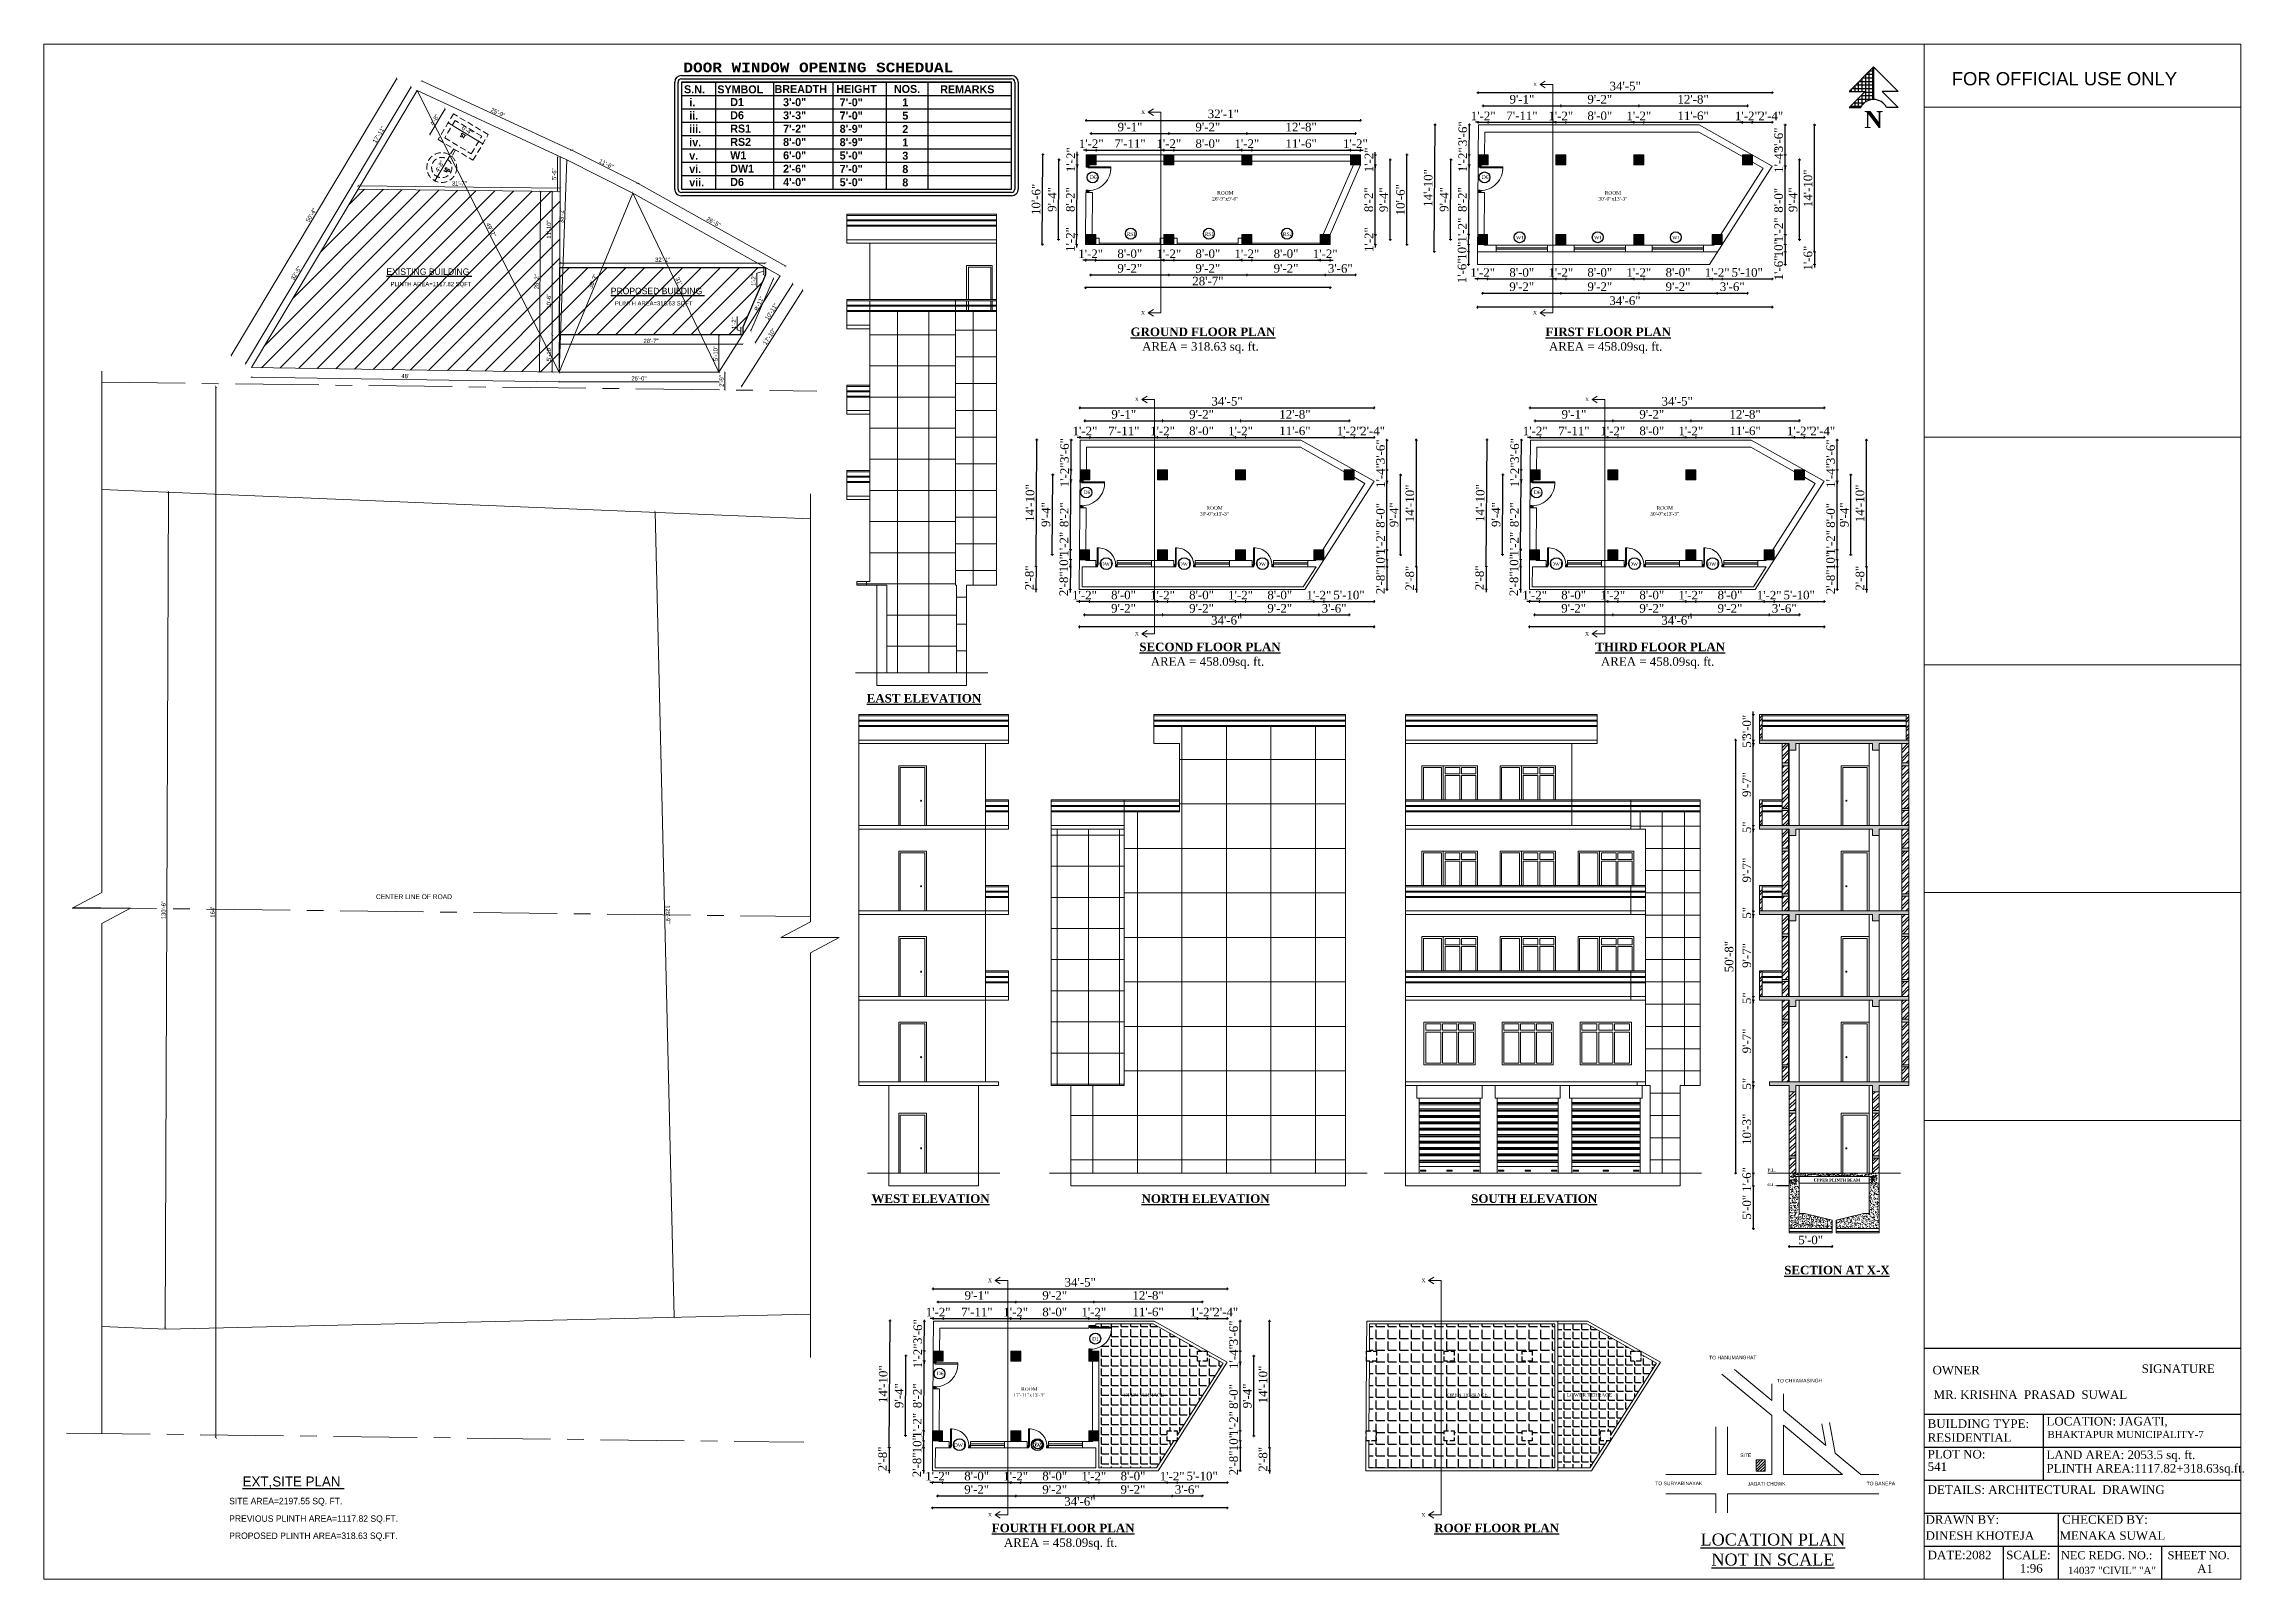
# Model space of a CAD drawing. Header units: inches. Extents: x 4069 to 91030, y -7803 to 12535.
# Drawn here: x 36094 to 39184, y -384 to 1771 of the extents above; entities that cross this region are included whole.
import ezdxf

# ---------------------------------------------------------------- set-up
doc = ezdxf.new("R2010")
doc.units = ezdxf.units.IN
doc.header["$LTSCALE"] = 5
doc.header["$MEASUREMENT"] = 0
doc.linetypes.add('CENTER', pattern=[2, 1.25, -0.25, 0.25, -0.25])
doc.linetypes.add('HIDDEN', pattern=[0.375, 0.25, -0.125])
for name, color, linetype, lineweight in [('1', 7, 'Continuous', 25), ('A-WALL', 7, 'Continuous', 9), ('boundary', 7, 'Continuous', 25), ('Dimension', 7, 'Continuous', 18), ('dimention', 5, 'Continuous', 9), ('DOOR', 62, 'Continuous', 0), ('ele1', 21, 'Continuous', 20), ('HATCH', 253, 'Continuous', 0)]:
    doc.layers.add(name, color=color, linetype=linetype, lineweight=lineweight)
for name, color, linetype in [('column', 4, 'Continuous'), ('DIM', 5, 'Continuous'), ('TEXT', 6, 'Continuous'), ('WALL', 7, 'Continuous')]:
    doc.layers.add(name, color=color, linetype=linetype)
doc.layers.add('dim line', color=7, linetype='Continuous', lineweight=15, true_color=0xfab2b2)
doc.styles.add('ARIAL', font='cityb___.ttf')
doc.styles.add('COURIER', font='courbd.ttf')
doc.styles.add('DIMTEXT', font='arial.ttf', dxfattribs={"height": 8})
doc.styles.add('ordinary', font='times.ttf')
doc.styles.add('ROMANS', font='romans.shx', dxfattribs={"width": 0.8})
doc.styles.get("Standard").update_dxf_attribs({"font": 'arial.ttf'})
doc.styles.add('tt', font='stylu.ttf', dxfattribs={"height": 8})
doc.dimstyles.new('Copy of 96', dxfattribs={"dimtxt": 7, "dimasz": 4, "dimexe": 0.5, "dimexo": 0.5, "dimgap": 3, "dimtad": 1, "dimdec": 1, "dimzin": 11, "dimdsep": 46, "dimlunit": 4, "dimtxsty": 'ordinary', "dimblk": 'OBLIQUE', "dimcen": 0.09, "dimse1": 1, "dimse2": 1, "dimclrt": 6, "dimazin": 0, "dimtfac": 1, "dimtdec": 1, "dimtix": 1, "dimtmove": 2, "dimatfit": 3, "dimldrblk": 'leader', "dimfxl": 0.5, "dimfxlon": 1, "dimtolj": 1, "dimtzin": 0, "dimarcsym": 0})
doc.dimstyles.new('Copy(2) of STANDARD', dxfattribs={"dimtxt": 2, "dimasz": 4, "dimexe": 0, "dimexo": 0, "dimgap": 2, "dimtad": 1, "dimdec": 0, "dimzin": 0, "dimdsep": 46, "dimlunit": 3, "dimtxsty": 'tt', "dimblk": 'ARCHTICK', "dimcen": 0.0505, "dimse1": 1, "dimse2": 1, "dimclrd": 5, "dimclre": 5, "dimclrt": 7, "dimadec": 1, "dimazin": 0, "dimtm": 1e-09, "dimtfac": 1, "dimtdec": 0, "dimtofl": 0, "dimtmove": 1, "dimatfit": 3, "dimfxl": 1, "dimtolj": 2, "dimtzin": 0, "dimlwd": 13, "dimarcsym": 0})
pattern_1 = [(45, (13244.58927, 0), (-0.08838834765, 0.08838834765), [])]
pattern_2 = [(45, (13794.99021, 0), (-0.08838834765, 0.08838834765), [])]
pattern_3 = [(45, (13235.84012, -442.42636), (-0.08838834765, 0.08838834765), [])]
pattern_4 = [(45, (13867.98235, -442.42636), (-0.08838834765, 0.08838834765), [])]
pattern_5 = [(45, (13029.65424, -1679.6092), (-0.08838834765, 0.08838834765), [])]
pattern_6 = [(0, (10212.068, -1679.61), (0, 16.5), [12, -4.5]), (90, (10212.068, -1679.61), (-16.5, 1e-15), [12, -4.5])]
pattern_7 = [(45, (4356.658, -608.095), (-6.098796, 6.098796), []), (45, (4360.724, -608.095), (-6.098796, 6.098796), [])]
pattern_8 = [(50, (4356.658, -608.095), (7.1726018, -0.6275213), [0.75, -8.25]), (355, (4356.658, -608.095), (-1.3875133, 7.5219213), [0.6, -6.6]), (100.451444, (4357.256, -608.147), (5.7850885, 6.8943999), [0.6374019, -7.0114211]), (46.1842, (4356.658, -606.095), (10.6724133, -1.6551928), [1.125, -12.375]), (96.635635, (4357.547, -606.233), (9.3466195, 9.741186), [0.9561034, -10.5171376]), (351.184164, (4356.658, -606.095), (9.3466195, 9.741186), [0.9, -9.9]), (21, (4357.658, -606.595), (5.9690705, -4.0261889), [0.75, -8.25]), (326, (4357.658, -606.595), (2.4331533, 7.2515005), [0.6, -6.6]), (71.451445, (4358.1554, -606.9305), (8.4022238, 3.2253115), [0.6374019, -7.0114211]), (37.5, (4356.658, -608.095), (0.12159855, 3.32893854), [0, -6.52, 0, -6.7, 0, -6.625]), (7.5, (4356.658, -608.095), (2.63069537, 3.94411712), [0, -3.82, 0, -6.37, 0, -2.525]), (327.5, (4354.428, -608.095), (5.33822436, -0.22554872), [0, -2.5, 0, -7.8, 0, -10.35]), (317.5, (4353.428, -608.095), (5.8318617, 1.0010498), [0, -3.25, 0, -5.18, 0, -7.35])]
pattern_9 = [(50, (3810.7, 4731.046), (7.1726018, -0.62752135), [0.75, -8.25]), (355, (3810.7, 4731.046), (-1.3875133, 7.5219213), [0.6, -6.6]), (100.451444, (3811.298, 4730.994), (5.7850885, 6.8943999), [0.6374019, -7.0114211]), (46.1842, (3810.7, 4733.046), (10.6724133, -1.6551928), [1.125, -12.375]), (96.635635, (3811.589, 4732.908), (9.3466195, 9.741186), [0.9561034, -10.5171376]), (351.184164, (3810.7, 4733.046), (9.3466195, 9.741186), [0.9, -9.9]), (21, (3811.7, 4732.546), (5.9690705, -4.0261889), [0.75, -8.25]), (326, (3811.7, 4732.546), (2.4331533, 7.2515005), [0.6, -6.6]), (71.451445, (3812.1974, 4732.2104), (8.4022238, 3.2253115), [0.6374019, -7.0114211]), (37.5, (3810.7, 4731.046), (0.12159855, 3.32893854), [0, -6.52, 0, -6.7, 0, -6.625]), (7.5, (3810.7, 4731.046), (2.63069537, 3.94411712), [0, -3.82, 0, -6.37, 0, -2.525]), (327.5, (3808.47, 4731.046), (5.33822436, -0.22554872), [0, -2.5, 0, -7.8, 0, -10.35]), (317.5, (3807.47, 4731.046), (5.8318617, 1.0010498), [0, -3.25, 0, -5.18, 0, -7.35])]
pattern_10 = [(45, (2582.913, 0), (-17.67767, 17.67767), [])]

msp = doc.modelspace()

# ---------------------------------------------------------------- texts
at = {"style": 'COURIER'}
msp.add_text('DOOR WINDOW OPENING SCHEDUAL', height=13.5, dxfattribs=at).set_placement((36992.12, 1731.75))
at = {"layer": '1', "style": 'ordinary'}
for s, height, p in [('OWNER', 12, (38746.14, -96.66, -58.17)), ('SIGNATURE', 12, (39039.78, -94.66, -58.17)), ('MR. KRISHNA  PRASAD  SUWAL', 12, (38747.67, -131.06, -58.17)), ('BUILDING TYPE:  ', 12, (38739.31, -171.84, -58.17)), ('RESIDENTIAL', 12, (38739.31, -191.34, -58.17)), ('LOCATION: JAGATI,', 12, (38906.14, -168.35, -58.17)), ('BHAKTAPUR MUNICIPALITY-7', 10.08, (38907.56, -186.07, -58.17)), ('PLOT NO: ', 12, (38739.31, -214.67, -58.17)), ('LAND AREA: 2053.5 sq. ft. ', 12, (38906.14, -215.54, -58.17)), ('541', 12, (38739.31, -232.17, -58.17)), ('PLINTH AREA:1117.82+318.63sq.ft.', 12, (38906.14, -234.54, -58.17)), ('DETAILS: ARCHITECTURAL  DRAWING ', 12, (38739.31, -264.48, -58.17)), ('DRAWN BY:', 12, (38736.36, -306.44, -58.17)), ('CHECKED BY: ', 12, (38928.21, -306.44, -58.17)), ('DINESH KHOTEJA', 12, (38736.36, -328.94, -58.17)), ('MENAKA SUWAL', 12, (38924.46, -328.94, -58.17)), ('DATE:2082', 12, (38739.31, -356.24, -58.17)), ('SCALE:', 12, (38849.62, -356.24, -58.17)), ('NEC REDG. NO.:', 11.4, (38926.55, -356.24, -58.17)), ('14037 "CIVIL" "A"', 10.2, (38936.28, -377.01, -58.17)), ('SHEET NO.', 11.4, (39076.24, -356.24, -58.17)), ('A1', 12, (39117.77, -375.51, -58.17))]:
    msp.add_text(s, height=height, dxfattribs=at).set_placement(p)
msp.add_attdef('1:96', (38868.6, -374.95, -58.17), 'SCALE', height=12, dxfattribs=at)
at = {"layer": 'column', "color": 0, "char_height": 5, "width": 98.6383, "attachment_point": 2, "rotation": 0.20566, "style": 'DIMTEXT'}
for s, insert in [('TO HANUMANGHAT', (38465.63, -70.47)), ('TO CHYAMASINGH', (38559.38, -102.92)), ('SITE', (38483.87, -207.75)), ('TO SURYABINAYAK', (38389.87, -247.17)), ('JAGATI CHOWK', (38513.2, -247.76)), ('TO BANEPA', (38673.57, -247.38))]:
    msp.add_mtext(s, dxfattribs=dict(at, insert=insert))
at = {"layer": 'Defpoints'}
msp.add_text('FOR OFFICIAL USE ONLY', height=18.5271, dxfattribs=at).set_placement((38773.16, 1713.35, -58.17))
at = {"layer": 'TEXT'}
for s, height, style, p in [('S.N.', 11.25, 'ARIAL', (36993.06, 1702.2)), ('SYMBOL', 11.25, 'ARIAL', (37039.78, 1702.03)), ('BREADTH', 11.25, 'ARIAL', (37120.13, 1702.46)), ('HEIGHT', 11.25, 'ARIAL', (37206.76, 1702.65)), ('NOS.', 11.25, 'ARIAL', (37287.76, 1702.65)), ('REMARKS', 11.25, 'ARIAL', (37352.73, 1702.17)), ('X', 5, 'ordinary', (38185.23, 1712.31, -58.17)), ('ii.', 11.25, 'ARIAL', (37000.34, 1665.27)), ('i.', 11.25, 'ARIAL', (37000.44, 1683.76)), ('i.', 11.25, 'ARIAL', (37000.44, 1665.01)), ('D1', 11.25, 'ARIAL', (37057.88, 1684.21)), ('D6', 11.25, 'ARIAL', (37057.88, 1665.77)), ('3\'-0"', 11.25, 'ARIAL', (37132.11, 1684.08)), ('3\'-3"', 11.25, 'ARIAL', (37132.11, 1665.64)), ('7\'-0"', 11.25, 'ARIAL', (37211.54, 1683.89)), ('7\'-0"', 11.25, 'ARIAL', (37211.54, 1665.44)), ('7\'-0"', 11.25, 'ARIAL', (37211.54, 1665.14)), ('5', 11.25, 'ARIAL', (37299.49, 1665.14)), ('1', 11.25, 'ARIAL', (37299.49, 1683.89)), ('1', 11.25, 'ARIAL', (37299.49, 1683.89)), ('X', 5, 'ordinary', (37634.83, 1673.31, -58.17)), ('ii.', 11.25, 'ARIAL', (37000.34, 1646.52)), ('iii.', 11.25, 'ARIAL', (37000.34, 1646.52)), ('iv.', 11.25, 'ARIAL', (37000.34, 1627.77)), ('RS1', 11.25, 'ARIAL', (37057.88, 1647.02)), ('RS2', 11.25, 'ARIAL', (37057.88, 1628.27)), ('8\'-0"', 11.25, 'ARIAL', (37132.11, 1628.14)), ('7\'-2"', 11.25, 'ARIAL', (37132.11, 1646.89)), ('8\'-9"', 11.25, 'ARIAL', (37211.54, 1646.69)), ('8\'-9"', 11.25, 'ARIAL', (37211.54, 1627.94)), ('2', 11.25, 'ARIAL', (37299.49, 1646.39)), ('1', 11.25, 'ARIAL', (37299.49, 1627.64)), ('v.', 11.25, 'ARIAL', (37000.34, 1609.02)), ('W1', 11.25, 'ARIAL', (37057.88, 1609.52)), ('6\'-0"', 11.25, 'ARIAL', (37132.11, 1609.39)), ('5\'-0"', 11.25, 'ARIAL', (37211.54, 1609.19)), ('3', 11.25, 'ARIAL', (37299.49, 1608.89)), ('vi.', 11.25, 'ARIAL', (37000.34, 1590.27)), ('vii.', 11.25, 'ARIAL', (37000.34, 1571.52)), ('DW1', 11.25, 'ARIAL', (37057.88, 1590.77)), ('D6', 11.25, 'ARIAL', (37057.88, 1572.02)), ('4\'-0"', 11.25, 'ARIAL', (37132.11, 1571.89)), ('2\'-6"', 11.25, 'ARIAL', (37132.11, 1590.64)), ('5\'-0"', 11.25, 'ARIAL', (37211.54, 1571.69)), ('7\'-0"', 11.25, 'ARIAL', (37211.54, 1590.44)), ('8', 11.25, 'ARIAL', (37299.49, 1590.14)), ('8', 11.25, 'ARIAL', (37299.49, 1571.39)), ('X', 5, 'ordinary', (37634.83, 1391.31, -58.17)), ('X', 5, 'ordinary', (38185.23, 1391.31, -58.17)), ('X', 5, 'ordinary', (37626.08, 1269.88)), ('X', 5, 'ordinary', (38258.22, 1269.88)), ('X', 5, 'ordinary', (37626.08, 940.68)), ('X', 5, 'ordinary', (38258.22, 940.68)), ('X', 5, 'ordinary', (37419.9, 32.7)), ('X', 5, 'ordinary', (38028.55, 32.7)), ('D1', 5, 'ordinary', (37565.97, -49.12)), ('X', 5, 'ordinary', (37419.9, -296.51)), ('X', 5, 'ordinary', (38028.55, -296.51))]:
    msp.add_text(s, height=height, dxfattribs=dict(at, style=style)).set_placement(p)
at = {"layer": 'TEXT', "style": 'ordinary'}
for s, rotation, p in [('D6', 359.51424, (37562.93, 1581.92, -58.17)), ('D6', 359.51424, (38113.34, 1581.92, -58.17)), ('RS1', 0.00039, (37614.48, 1502.01, -58.17)), ('RS1', 0.00039, (37724.1, 1502.01, -58.17)), ('RS2', 0.00039, (37833.91, 1502.01, -58.17)), ('W1', 0.00039, (38161.34, 1496.99, -58.17)), ('W1', 0.00039, (38270.96, 1496.99, -58.17)), ('W1', 0.00039, (38380.58, 1496.99, -58.17)), ('D6', 359.51424, (37554.19, 1139.49)), ('D6', 359.51424, (38186.33, 1139.49)), ('DW1', 0.00039, (37578.11, 1038.73)), ('DW1', 0.00039, (37687.73, 1038.73)), ('DW1', 0.00039, (37797.54, 1038.73)), ('DW1', 0.00039, (38210.25, 1038.73)), ('DW1', 0.00039, (38319.87, 1038.73)), ('DW1', 0.00039, (38429.68, 1038.73)), ('D6', 359.51424, (37348, -97.69)), ('DW1', 0.00039, (37371.92, -198.45)), ('DW1', 0.00039, (37481.55, -198.45)), ('D2', 0.48576, (37485.85, -197.66))]:
    msp.add_text(s, height=5, rotation=rotation, dxfattribs=at).set_placement(p)
at = {"layer": 'TEXT', "linetype": 'ByBlock', "style": 'tt'}
msp.add_text('%%UEXT,SITE PLAN ', height=14, dxfattribs=at).set_placement((36373.21, -254.03, -58.17))
at = {"layer": 'TEXT', "lineweight": 70, "style": 'tt'}
for s, p in [('SITE AREA=2197.55 SQ. FT.', (36354.3, -278.98, -58.17)), ('PREVIOUS PLINTH AREA=1117.82 SQ.FT.', (36354.3, -303.64, -58.17)), ('PROPOSED PLINTH AREA=318.63 SQ.FT.', (36354.3, -327.68, -58.17))]:
    msp.add_text(s, height=9, dxfattribs=at).set_placement(p)
at = {"layer": 'TEXT', "attachment_point": 8, "rotation": 359.99961, "style": 'ordinary'}
for s, width, insert, char_height in [('ROOM\\P28\'-9"x9\'-0"', 101.5687, (37753.05, 1551.5), 5), ('ROOM\\P30\'-0"x13\'-3"', 101.5687, (38297.29, 1551.5), 5), ('ROOM\\P30\'-0"x13\'-3"', 101.5687, (37737.91, 1109.07, 58.17), 5), ('ROOM\\P30\'-0"x13\'-3"', 101.5687, (38370.06, 1109.07, 58.17), 5), ('ROOM\\P17\'-11"x13\'-3"', 101.5687, (37477.83, -128.11, 58.17), 5), ('OPEN TERRACE', 101.5687, (37638.86, -128.11, 58.17), 5), ('OPEN TERRACE', 101.5687, (38093.06, -128.11, 58.17), 5), ('LOWER TERRACE', 101.5687, (38264.34, -128.11, 58.17), 5), ('{\\LLOCATION PLAN\\PNOT IN SCALE}', 232.087, (38521.97, -365.34), 16.875)]:
    msp.add_mtext_dynamic_manual_height_columns(s, width=width, gutter_width=1720.72, heights=[0], dxfattribs=dict(at, insert=insert, char_height=char_height))
at = {"layer": 'TEXT', "width": 219.8151, "attachment_point": 8, "rotation": 359.99961, "style": 'ordinary'}
for s, insert, char_height in [('{\\fTimes New Roman|b1|i0|c0|p18;\\LGROUND FLOOR PLAN}', (37721.71, 1361.08), 12), ('{\\fTimes New Roman|b1|i0|c0|p18;\\LFIRST FLOOR PLAN}', (38290.72, 1361.08), 12), ('AREA = 318.63 sq. ft.', (37718.12, 1336.84), 12), ('AREA = 458.09sq. ft.', (38287.14, 1336.84), 12), ('{\\fTimes New Roman|b1|i0|c0|p18;\\LSECOND FLOOR PLAN}', (37731.57, 918.66, 58.17), 12), ('{\\fTimes New Roman|b1|i0|c0|p18;\\LTHIRD FLOOR PLAN}', (38363.71, 918.66, 58.17), 12), ('AREA = 458.09sq. ft.', (37727.99, 894.42, 58.17), 12), ('AREA = 458.09sq. ft.', (38360.13, 894.42, 58.17), 12), ('{\\fTimes New Roman|b1|i0|c0|p18;\\LEAST ELEVATION}', (37329.9, 846.39, -116.17), 12), ('{\\fTimes New Roman|b1|i0|c0|p18;P.L.}', (38520.17, 187.99, -58.17), 4), ('{\\fTimes New Roman|b1|i0|c0|p18;\\LWEST ELEVATION}', (37339.18, 143.86, -58.17), 12), ('{\\fTimes New Roman|b1|i0|c0|p18;\\LNORTH ELEVATION}', (37725.28, 143.86, -58.17), 12), ('{\\fTimes New Roman|b1|i0|c0|p18;\\LSOUTH ELEVATION}', (38186.76, 143.86, -58.17), 12), ('{\\fTimes New Roman|b1|i0|c0|p18;G.L.}', (38520.17, 167.64, -58.17), 4), ('{\\fTimes New Roman|b1|i0|c0|p18;UPPER PLINTH BEAM}', (38611.91, 173.92, -58.17), 4), ('{\\fTimes New Roman|b1|i0|c0|p18;\\LSECTION AT X-X}', (38611.91, 43.6, -58.17), 12), ('{\\fTimes New Roman|b1|i0|c0|p18;\\LFOURTH FLOOR PLAN}', (37525.39, -318.53, 58.17), 12), ('{\\fTimes New Roman|b1|i0|c0|p18;\\LROOF FLOOR PLAN}', (38134.04, -318.53, 58.17), 12), ('AREA = 458.09sq. ft.', (37521.8, -342.77, 58.17), 12)]:
    msp.add_mtext(s, dxfattribs=dict(at, insert=insert, char_height=char_height))

# ---------------------------------------------------------------- blocks, each defined once
blk = doc.blocks.new('SDEGH')
at = {"layer": 'TEXT'}
h = blk.add_hatch(dxfattribs=at)
h.set_pattern_fill('NET', color=256, scale=40, style=0)
h.set_pattern_definition([(0, (43922.391, -13181.093), (0, 5), []), (90, (43922.391, -13181.093), (-5, 3e-16), [])])
h.paths.add_polyline_path([(52300.8, -9226.1), (52266.3, -9260.6), (52288.8, -9260.6), (52266.3, -9283.1), (52282.8, -9283.1, -0.284572), (52300.8, -9272)])
blk.add_line((52300.8, -9226.1), (52300.8, -9272), dxfattribs=at)
at = {"layer": 'WALL'}
for p, q in [((52266.3, -9260.6), (52300.8, -9226.1)), ((52335.4, -9260.6), (52300.8, -9226.1)), ((52266.3, -9260.6), (52288.8, -9260.6)), ((52266.3, -9283.1), (52288.8, -9260.6)), ((52335.4, -9260.6), (52312.9, -9260.6)), ((52335.4, -9283.1), (52312.9, -9260.6)), ((52266.3, -9283.1), (52282.8, -9283.1)), ((52335.4, -9283.1), (52318.8, -9283.1))]:
    blk.add_line(p, q, dxfattribs=at)
blk.add_arc((52300.8, -9292), 20.1, 26.4605, 153.5395, dxfattribs=at)
at = {"layer": 'Defpoints', "insert": (52287.7, -9288.2), "char_height": 24, "width": 23.16, "attachment_point": 1}
blk.add_mtext('{\\fTimes New Roman|b1|i0|c0|p18;N}', dxfattribs=at)
blk = doc.blocks.new('A$C27B36B59')
at = {"layer": 'DOOR'}
for p, q in [((0, 4), (0, 0)), ((2.5, 4), (0, 4)), ((0, 0), (3, 0)), ((2.5, 2.5), (2.5, 4)), ((3, 2.5), (2.5, 2.5)), ((3, 0), (3, 2.5))]:
    blk.add_line(p, q, dxfattribs=at)
for centre, radius, start, end in [((-1.4, -0.5), 4.75, 22.1411, 72.838), ((1.3, 2.1), 1.64, 45.138, 144.8948), ((2.2, 0.3), 2.49, 83.3149, 152.658), ((0.1, 0.4), 2.05, 349.4875, 93.6805), ((2, -0.5), 2.01, 58.7447, 166.495), ((-0.1, 0.3), 1.13, 343.542, 86.947), ((2.1, -0.4), 1.17, 38.2816, 160.1519)]:
    blk.add_arc(centre, radius, start, end, dxfattribs=at)
blk = doc.blocks.new('D2')
at = {"layer": 'DOOR'}
for p, q in [((74474, 24047.6), (74474, 24018.1)), ((74474, 24047.6), (74475.5, 24047.6)), ((74475.5, 24047.6), (74475.5, 24018.1))]:
    blk.add_line(p, q, dxfattribs=at)
blk.add_arc((74474, 24047.6), 29.5, 180, 272.9146, dxfattribs=at)
at = {"layer": 'DOOR', "xscale": -1, "rotation": 180}
blk.add_blockref('A$C27B36B59', (74442, 24050.1), dxfattribs=at)
at = {"layer": 'DOOR', "rotation": 180}
blk.add_blockref('A$C27B36B59', (74478, 24050.1), dxfattribs=at)
blk = doc.blocks.new('oblique')
at = {"color": 0, "lineweight": -2}
blk.add_line((0.25, 0.25), (-0.25, -0.25), dxfattribs=at)
at = {"layer": 'dim line', "lineweight": 9}
for p, q in [((-0.4375, 0), (0.4375, 0)), ((0, 0.4375), (0, -0.4375))]:
    blk.add_line(p, q, dxfattribs=at)
blk = doc.blocks.new('*D1607')
at = {"layer": 'A-WALL', "color": 0, "lineweight": -2, "ltscale": 50, "transparency": 16777216}
for p, q in [((37557, 1467.8), (37553, 1467.8)), ((37571, 1467.8), (37557, 1467.8)), ((37571, 1467.8), (37575, 1467.8))]:
    blk.add_line(p, q, dxfattribs=at)
at = {"layer": 'Defpoints', "color": 0, "ltscale": 50, "transparency": 16777216}
for p in [(37557, 1489.7, -58.2), (37571, 1489.7, -58.2), (37557, 1467.8)]:
    blk.add_point(p, dxfattribs=at)
at = {"layer": 'A-WALL', "color": 0, "lineweight": -2, "ltscale": 50, "transparency": 16777216, "xscale": 4, "yscale": 4, "zscale": 4}
blk.add_blockref('oblique', (37557, 1467.8), dxfattribs=at)
at = {"layer": 'A-WALL', "color": 0, "lineweight": -2, "ltscale": 50, "transparency": 16777216, "xscale": 4, "yscale": 4, "zscale": 4, "rotation": 180}
blk.add_blockref('oblique', (37571, 1467.8), dxfattribs=at)
at = {"layer": 'A-WALL', "color": 6, "ltscale": 50, "transparency": 16777216, "insert": (37564, 1476.8), "char_height": 12, "attachment_point": 5, "style": 'ordinary'}
blk.add_mtext('\\A1;1\'-2"', dxfattribs=at)
blk = doc.blocks.new('_OBLIQUE')
at = {"color": 0, "linetype": 'ByBlock'}
blk.add_line((-0.5, -0.5), (0.5, 0.5), dxfattribs=at)
blk = doc.blocks.new('leader')
at = {"layer": 'Dimension'}
for p, q in [((-4.42, 0), (4.42, 0)), ((0, -4.33), (0, 4.33))]:
    blk.add_line(p, q, dxfattribs=at)
blk = doc.blocks.new('*D1608')
at = {"layer": 'A-WALL', "color": 0, "lineweight": -2, "ltscale": 5, "transparency": 16777216}
blk.add_line((37571, 1467.8), (37666.7, 1467.8), dxfattribs=at)
at = {"layer": 'Defpoints', "color": 0, "ltscale": 5, "transparency": 16777216}
for p in [(37571, 1489.7, -58.2), (37666.7, 1489.7, -58.2), (37666.7, 1467.8)]:
    blk.add_point(p, dxfattribs=at)
at = {"layer": 'A-WALL', "color": 0, "lineweight": -2, "ltscale": 5, "transparency": 16777216, "xscale": 4, "yscale": 4, "zscale": 4, "rotation": 180}
blk.add_blockref('oblique', (37571, 1467.8), dxfattribs=at)
at = {"layer": 'A-WALL', "color": 0, "lineweight": -2, "ltscale": 5, "transparency": 16777216, "xscale": 4, "yscale": 4, "zscale": 4}
blk.add_blockref('oblique', (37666.7, 1467.8), dxfattribs=at)
at = {"layer": 'A-WALL', "color": 6, "ltscale": 5, "transparency": 16777216, "insert": (37618.9, 1476.9), "char_height": 12, "attachment_point": 5, "style": 'ordinary'}
blk.add_mtext('\\A1;8\'-0"', dxfattribs=at)
blk = doc.blocks.new('*D1602')
at = {"layer": 'A-WALL', "color": 0, "lineweight": -2, "ltscale": 5, "transparency": 16777216}
for p, q in [((37666.7, 1467.8), (37662.7, 1467.8)), ((37666.7, 1467.8), (37680.7, 1467.8)), ((37680.7, 1467.8), (37684.7, 1467.8))]:
    blk.add_line(p, q, dxfattribs=at)
at = {"layer": 'Defpoints', "color": 0, "ltscale": 5, "transparency": 16777216}
for p in [(37666.7, 1489.7, -58.2), (37680.7, 1489.7, -58.2), (37680.7, 1467.8)]:
    blk.add_point(p, dxfattribs=at)
at = {"layer": 'A-WALL', "color": 0, "lineweight": -2, "ltscale": 5, "transparency": 16777216, "xscale": 4, "yscale": 4, "zscale": 4}
blk.add_blockref('oblique', (37666.7, 1467.8), dxfattribs=at)
at = {"layer": 'A-WALL', "color": 0, "lineweight": -2, "ltscale": 5, "transparency": 16777216, "xscale": 4, "yscale": 4, "zscale": 4, "rotation": 180}
blk.add_blockref('oblique', (37680.7, 1467.8), dxfattribs=at)
at = {"layer": 'A-WALL', "color": 6, "ltscale": 5, "transparency": 16777216, "insert": (37673.7, 1476.8), "char_height": 12, "attachment_point": 5, "style": 'ordinary'}
blk.add_mtext('\\A1;1\'-2"', dxfattribs=at)
blk = doc.blocks.new('*D1603')
at = {"layer": 'A-WALL', "color": 0, "lineweight": -2, "ltscale": 5, "transparency": 16777216}
blk.add_line((37680.7, 1467.8), (37776.3, 1467.8), dxfattribs=at)
at = {"layer": 'Defpoints', "color": 0, "ltscale": 5, "transparency": 16777216}
for p in [(37680.7, 1489.7, -58.2), (37776.3, 1489.7, -58.2), (37776.3, 1467.8)]:
    blk.add_point(p, dxfattribs=at)
at = {"layer": 'A-WALL', "color": 0, "lineweight": -2, "ltscale": 5, "transparency": 16777216, "xscale": 4, "yscale": 4, "zscale": 4, "rotation": 180}
blk.add_blockref('oblique', (37680.7, 1467.8), dxfattribs=at)
at = {"layer": 'A-WALL', "color": 0, "lineweight": -2, "ltscale": 5, "transparency": 16777216, "xscale": 4, "yscale": 4, "zscale": 4}
blk.add_blockref('oblique', (37776.3, 1467.8), dxfattribs=at)
at = {"layer": 'A-WALL', "color": 6, "ltscale": 5, "transparency": 16777216, "insert": (37728.5, 1476.9), "char_height": 12, "attachment_point": 5, "style": 'ordinary'}
blk.add_mtext('\\A1;8\'-0"', dxfattribs=at)
blk = doc.blocks.new('*D1604')
at = {"layer": 'A-WALL', "color": 0, "lineweight": -2, "ltscale": 5, "transparency": 16777216}
for p, q in [((37776.3, 1467.8), (37772.3, 1467.8)), ((37776.3, 1467.8), (37790.3, 1467.8)), ((37790.3, 1467.8), (37794.3, 1467.8))]:
    blk.add_line(p, q, dxfattribs=at)
at = {"layer": 'Defpoints', "color": 0, "ltscale": 5, "transparency": 16777216}
for p in [(37776.3, 1489.7, -58.2), (37790.3, 1489.7, -58.2), (37790.3, 1467.8)]:
    blk.add_point(p, dxfattribs=at)
at = {"layer": 'A-WALL', "color": 0, "lineweight": -2, "ltscale": 5, "transparency": 16777216, "xscale": 4, "yscale": 4, "zscale": 4}
blk.add_blockref('oblique', (37776.3, 1467.8), dxfattribs=at)
at = {"layer": 'A-WALL', "color": 0, "lineweight": -2, "ltscale": 5, "transparency": 16777216, "xscale": 4, "yscale": 4, "zscale": 4, "rotation": 180}
blk.add_blockref('oblique', (37790.3, 1467.8), dxfattribs=at)
at = {"layer": 'A-WALL', "color": 6, "ltscale": 5, "transparency": 16777216, "insert": (37783.3, 1476.8), "char_height": 12, "attachment_point": 5, "style": 'ordinary'}
blk.add_mtext('\\A1;1\'-2"', dxfattribs=at)
blk = doc.blocks.new('*D1605')
at = {"layer": 'A-WALL', "color": 0, "lineweight": -2, "ltscale": 5, "transparency": 16777216}
blk.add_line((37790.3, 1467.8), (37886.3, 1467.8), dxfattribs=at)
at = {"layer": 'Defpoints', "color": 0, "ltscale": 5, "transparency": 16777216}
for p in [(37790.3, 1489.7, -58.2), (37886.3, 1489.7), (37886.3, 1467.8)]:
    blk.add_point(p, dxfattribs=at)
at = {"layer": 'A-WALL', "color": 0, "lineweight": -2, "ltscale": 5, "transparency": 16777216, "xscale": 4, "yscale": 4, "zscale": 4, "rotation": 180}
blk.add_blockref('oblique', (37790.3, 1467.8), dxfattribs=at)
at = {"layer": 'A-WALL', "color": 0, "lineweight": -2, "ltscale": 5, "transparency": 16777216, "xscale": 4, "yscale": 4, "zscale": 4}
blk.add_blockref('oblique', (37886.3, 1467.8), dxfattribs=at)
at = {"layer": 'A-WALL', "color": 6, "ltscale": 5, "transparency": 16777216, "insert": (37838.3, 1476.9), "char_height": 12, "attachment_point": 5, "style": 'ordinary'}
blk.add_mtext('\\A1;8\'-0"', dxfattribs=at)
blk = doc.blocks.new('*D1606')
at = {"layer": 'A-WALL', "color": 0, "lineweight": -2, "ltscale": 5, "transparency": 16777216}
for p, q in [((37886.3, 1467.8), (37882.3, 1467.8)), ((37886.3, 1467.8), (37900.3, 1467.8)), ((37900.3, 1467.8), (37904.3, 1467.8))]:
    blk.add_line(p, q, dxfattribs=at)
at = {"layer": 'Defpoints', "color": 0, "ltscale": 5, "transparency": 16777216}
for p in [(37886.3, 1489.7), (37900.3, 1489.7, -58.2), (37900.3, 1467.8)]:
    blk.add_point(p, dxfattribs=at)
at = {"layer": 'A-WALL', "color": 0, "lineweight": -2, "ltscale": 5, "transparency": 16777216, "xscale": 4, "yscale": 4, "zscale": 4}
blk.add_blockref('oblique', (37886.3, 1467.8), dxfattribs=at)
at = {"layer": 'A-WALL', "color": 0, "lineweight": -2, "ltscale": 5, "transparency": 16777216, "xscale": 4, "yscale": 4, "zscale": 4, "rotation": 180}
blk.add_blockref('oblique', (37900.3, 1467.8), dxfattribs=at)
at = {"layer": 'A-WALL', "color": 6, "ltscale": 5, "transparency": 16777216, "insert": (37893.3, 1476.8), "char_height": 12, "attachment_point": 5, "style": 'ordinary'}
blk.add_mtext('\\A1;1\'-2"', dxfattribs=at)
blk = doc.blocks.new('*D1597')
at = {"layer": 'A-WALL', "color": 0, "lineweight": -2, "ltscale": 5, "transparency": 16777216}
blk.add_line((37564, 1447.1), (37673.7, 1447.1), dxfattribs=at)
at = {"layer": 'Defpoints', "color": 0, "ltscale": 5, "transparency": 16777216}
for p in [(37564, 1496.7, -58.2), (37673.7, 1496.7, -58.2), (37673.7, 1447.1)]:
    blk.add_point(p, dxfattribs=at)
at = {"layer": 'A-WALL', "color": 0, "lineweight": -2, "ltscale": 5, "transparency": 16777216, "xscale": 4, "yscale": 4, "zscale": 4, "rotation": 180}
blk.add_blockref('oblique', (37564, 1447.1), dxfattribs=at)
at = {"layer": 'A-WALL', "color": 0, "lineweight": -2, "ltscale": 5, "transparency": 16777216, "xscale": 4, "yscale": 4, "zscale": 4}
blk.add_blockref('oblique', (37673.7, 1447.1), dxfattribs=at)
at = {"layer": 'A-WALL', "color": 6, "ltscale": 5, "transparency": 16777216, "insert": (37618.9, 1456.3), "char_height": 12, "attachment_point": 5, "style": 'ordinary'}
blk.add_mtext('\\A1;9\'-2"', dxfattribs=at)
blk = doc.blocks.new('*D1609')
at = {"layer": 'A-WALL', "color": 0, "lineweight": -2, "ltscale": 5, "transparency": 16777216}
blk.add_line((37673.7, 1447.1), (37783.3, 1447.1), dxfattribs=at)
at = {"layer": 'Defpoints', "color": 0, "ltscale": 5, "transparency": 16777216}
for p in [(37673.7, 1496.7, -58.2), (37783.3, 1496.7, -58.2), (37783.3, 1447.1)]:
    blk.add_point(p, dxfattribs=at)
at = {"layer": 'A-WALL', "color": 0, "lineweight": -2, "ltscale": 5, "transparency": 16777216, "xscale": 4, "yscale": 4, "zscale": 4, "rotation": 180}
blk.add_blockref('oblique', (37673.7, 1447.1), dxfattribs=at)
at = {"layer": 'A-WALL', "color": 0, "lineweight": -2, "ltscale": 5, "transparency": 16777216, "xscale": 4, "yscale": 4, "zscale": 4}
blk.add_blockref('oblique', (37783.3, 1447.1), dxfattribs=at)
at = {"layer": 'A-WALL', "color": 6, "ltscale": 5, "transparency": 16777216, "insert": (37728.5, 1456.3), "char_height": 12, "attachment_point": 5, "style": 'ordinary'}
blk.add_mtext('\\A1;9\'-2"', dxfattribs=at)
blk = doc.blocks.new('*D1610')
at = {"layer": 'A-WALL', "color": 0, "lineweight": -2, "ltscale": 5, "transparency": 16777216}
blk.add_line((37783.3, 1447.1), (37893.3, 1447.1), dxfattribs=at)
at = {"layer": 'Defpoints', "color": 0, "ltscale": 5, "transparency": 16777216}
for p in [(37783.3, 1496.7, -58.2), (37893.3, 1496.7, -58.2), (37893.3, 1447.1)]:
    blk.add_point(p, dxfattribs=at)
at = {"layer": 'A-WALL', "color": 0, "lineweight": -2, "ltscale": 5, "transparency": 16777216, "xscale": 4, "yscale": 4, "zscale": 4, "rotation": 180}
blk.add_blockref('oblique', (37783.3, 1447.1), dxfattribs=at)
at = {"layer": 'A-WALL', "color": 0, "lineweight": -2, "ltscale": 5, "transparency": 16777216, "xscale": 4, "yscale": 4, "zscale": 4}
blk.add_blockref('oblique', (37893.3, 1447.1), dxfattribs=at)
at = {"layer": 'A-WALL', "color": 6, "ltscale": 5, "transparency": 16777216, "insert": (37838.3, 1456.3), "char_height": 12, "attachment_point": 5, "style": 'ordinary'}
blk.add_mtext('\\A1;9\'-2"', dxfattribs=at)
blk = doc.blocks.new('*D1611')
at = {"layer": 'A-WALL', "color": 0, "lineweight": -2, "ltscale": 5, "transparency": 16777216}
blk.add_line((37900.3, 1429.3), (37557, 1429.3), dxfattribs=at)
at = {"layer": 'Defpoints', "color": 0, "ltscale": 5, "transparency": 16777216}
for p in [(37557, 1489.7, -58.2), (37900.3, 1489.7, -58.2), (37557, 1429.3)]:
    blk.add_point(p, dxfattribs=at)
at = {"layer": 'A-WALL', "color": 0, "lineweight": -2, "ltscale": 5, "transparency": 16777216, "xscale": 4, "yscale": 4, "zscale": 4, "rotation": 180}
blk.add_blockref('oblique', (37557, 1429.3), dxfattribs=at)
at = {"layer": 'A-WALL', "color": 0, "lineweight": -2, "ltscale": 5, "transparency": 16777216, "xscale": 4, "yscale": 4, "zscale": 4}
blk.add_blockref('oblique', (37900.3, 1429.3), dxfattribs=at)
at = {"layer": 'A-WALL', "color": 6, "ltscale": 5, "transparency": 16777216, "insert": (37728.6, 1438.4), "char_height": 12, "attachment_point": 5, "style": 'ordinary'}
blk.add_mtext('\\A1;28\'-7"', dxfattribs=at)
blk = doc.blocks.new('*D1612')
at = {"layer": 'A-WALL', "color": 0, "lineweight": -2, "ltscale": 50, "transparency": 16777216}
for p, q in [((37557.8, 1622.4), (37553.8, 1622.4)), ((37557.8, 1622.4), (37571.8, 1622.4)), ((37571.8, 1622.4), (37575.8, 1622.4))]:
    blk.add_line(p, q, dxfattribs=at)
at = {"layer": 'Defpoints', "color": 0, "ltscale": 50, "transparency": 16777216}
for p in [(37557.8, 1615.7, -58.2), (37571.8, 1622.4), (37571.8, 1615.7, -58.2)]:
    blk.add_point(p, dxfattribs=at)
at = {"layer": 'A-WALL', "color": 0, "lineweight": -2, "ltscale": 50, "transparency": 16777216, "xscale": 4, "yscale": 4, "zscale": 4}
blk.add_blockref('oblique', (37557.8, 1622.4), dxfattribs=at)
at = {"layer": 'A-WALL', "color": 0, "lineweight": -2, "ltscale": 50, "transparency": 16777216, "xscale": 4, "yscale": 4, "zscale": 4, "rotation": 180}
blk.add_blockref('oblique', (37571.8, 1622.4), dxfattribs=at)
at = {"layer": 'A-WALL', "color": 6, "ltscale": 50, "transparency": 16777216, "insert": (37564.8, 1631.4), "char_height": 12, "attachment_point": 5, "style": 'ordinary'}
blk.add_mtext('\\A1;1\'-2"', dxfattribs=at)
blk = doc.blocks.new('*D1618')
at = {"layer": 'A-WALL', "color": 0, "lineweight": -2, "ltscale": 5, "transparency": 16777216}
blk.add_line((37571.8, 1622.4), (37666.7, 1622.4), dxfattribs=at)
at = {"layer": 'Defpoints', "color": 0, "ltscale": 5, "transparency": 16777216}
for p in [(37571.8, 1615.7, -58.2), (37666.7, 1622.4), (37666.7, 1615.7, -58.2)]:
    blk.add_point(p, dxfattribs=at)
at = {"layer": 'A-WALL', "color": 0, "lineweight": -2, "ltscale": 5, "transparency": 16777216, "xscale": 4, "yscale": 4, "zscale": 4, "rotation": 180}
blk.add_blockref('oblique', (37571.8, 1622.4), dxfattribs=at)
at = {"layer": 'A-WALL', "color": 0, "lineweight": -2, "ltscale": 5, "transparency": 16777216, "xscale": 4, "yscale": 4, "zscale": 4}
blk.add_blockref('oblique', (37666.7, 1622.4), dxfattribs=at)
at = {"layer": 'A-WALL', "color": 6, "ltscale": 5, "transparency": 16777216, "insert": (37619.2, 1631.6), "char_height": 12, "attachment_point": 5, "style": 'ordinary'}
blk.add_mtext('\\A1;7\'-11"', dxfattribs=at)
blk = doc.blocks.new('*D1619')
at = {"layer": 'A-WALL', "color": 0, "lineweight": -2, "ltscale": 5, "transparency": 16777216}
for p, q in [((37666.7, 1622.4), (37662.7, 1622.4)), ((37666.7, 1622.4), (37680.7, 1622.4)), ((37680.7, 1622.4), (37684.7, 1622.4))]:
    blk.add_line(p, q, dxfattribs=at)
at = {"layer": 'Defpoints', "color": 0, "ltscale": 5, "transparency": 16777216}
for p in [(37666.7, 1615.7, -58.2), (37680.7, 1622.4), (37680.7, 1615.7, -58.2)]:
    blk.add_point(p, dxfattribs=at)
at = {"layer": 'A-WALL', "color": 0, "lineweight": -2, "ltscale": 5, "transparency": 16777216, "xscale": 4, "yscale": 4, "zscale": 4}
blk.add_blockref('oblique', (37666.7, 1622.4), dxfattribs=at)
at = {"layer": 'A-WALL', "color": 0, "lineweight": -2, "ltscale": 5, "transparency": 16777216, "xscale": 4, "yscale": 4, "zscale": 4, "rotation": 180}
blk.add_blockref('oblique', (37680.7, 1622.4), dxfattribs=at)
at = {"layer": 'A-WALL', "color": 6, "ltscale": 5, "transparency": 16777216, "insert": (37673.7, 1631.4), "char_height": 12, "attachment_point": 5, "style": 'ordinary'}
blk.add_mtext('\\A1;1\'-2"', dxfattribs=at)
blk = doc.blocks.new('*D1620')
at = {"layer": 'A-WALL', "color": 0, "lineweight": -2, "ltscale": 5, "transparency": 16777216}
blk.add_line((37680.7, 1622.4), (37776.3, 1622.4), dxfattribs=at)
at = {"layer": 'Defpoints', "color": 0, "ltscale": 5, "transparency": 16777216}
for p in [(37680.7, 1615.7, -58.2), (37776.3, 1622.4), (37776.3, 1615.7, -58.2)]:
    blk.add_point(p, dxfattribs=at)
at = {"layer": 'A-WALL', "color": 0, "lineweight": -2, "ltscale": 5, "transparency": 16777216, "xscale": 4, "yscale": 4, "zscale": 4, "rotation": 180}
blk.add_blockref('oblique', (37680.7, 1622.4), dxfattribs=at)
at = {"layer": 'A-WALL', "color": 0, "lineweight": -2, "ltscale": 5, "transparency": 16777216, "xscale": 4, "yscale": 4, "zscale": 4}
blk.add_blockref('oblique', (37776.3, 1622.4), dxfattribs=at)
at = {"layer": 'A-WALL', "color": 6, "ltscale": 5, "transparency": 16777216, "insert": (37728.5, 1631.5), "char_height": 12, "attachment_point": 5, "style": 'ordinary'}
blk.add_mtext('\\A1;8\'-0"', dxfattribs=at)
blk = doc.blocks.new('*D1621')
at = {"layer": 'A-WALL', "color": 0, "lineweight": -2, "ltscale": 5, "transparency": 16777216}
for p, q in [((37776.3, 1622.4), (37772.3, 1622.4)), ((37776.3, 1622.4), (37790.3, 1622.4)), ((37790.3, 1622.4), (37794.3, 1622.4))]:
    blk.add_line(p, q, dxfattribs=at)
at = {"layer": 'Defpoints', "color": 0, "ltscale": 5, "transparency": 16777216}
for p in [(37776.3, 1615.7, -58.2), (37790.3, 1622.4), (37790.3, 1615.7, -58.2)]:
    blk.add_point(p, dxfattribs=at)
at = {"layer": 'A-WALL', "color": 0, "lineweight": -2, "ltscale": 5, "transparency": 16777216, "xscale": 4, "yscale": 4, "zscale": 4}
blk.add_blockref('oblique', (37776.3, 1622.4), dxfattribs=at)
at = {"layer": 'A-WALL', "color": 0, "lineweight": -2, "ltscale": 5, "transparency": 16777216, "xscale": 4, "yscale": 4, "zscale": 4, "rotation": 180}
blk.add_blockref('oblique', (37790.3, 1622.4), dxfattribs=at)
at = {"layer": 'A-WALL', "color": 6, "ltscale": 5, "transparency": 16777216, "insert": (37783.3, 1631.4), "char_height": 12, "attachment_point": 5, "style": 'ordinary'}
blk.add_mtext('\\A1;1\'-2"', dxfattribs=at)
blk = doc.blocks.new('*D1622')
at = {"layer": 'A-WALL', "color": 0, "lineweight": -2, "ltscale": 5, "transparency": 16777216}
blk.add_line((37790.3, 1622.4), (37928.7, 1622.4), dxfattribs=at)
at = {"layer": 'Defpoints', "color": 0, "ltscale": 5, "transparency": 16777216}
for p in [(37790.3, 1615.7, -58.2), (37928.7, 1622.4), (37928.7, 1615.7, -58.2)]:
    blk.add_point(p, dxfattribs=at)
at = {"layer": 'A-WALL', "color": 0, "lineweight": -2, "ltscale": 5, "transparency": 16777216, "xscale": 4, "yscale": 4, "zscale": 4, "rotation": 180}
blk.add_blockref('oblique', (37790.3, 1622.4), dxfattribs=at)
at = {"layer": 'A-WALL', "color": 0, "lineweight": -2, "ltscale": 5, "transparency": 16777216, "xscale": 4, "yscale": 4, "zscale": 4}
blk.add_blockref('oblique', (37928.7, 1622.4), dxfattribs=at)
at = {"layer": 'A-WALL', "color": 6, "ltscale": 5, "transparency": 16777216, "insert": (37859.5, 1631.5), "char_height": 12, "attachment_point": 5, "style": 'ordinary'}
blk.add_mtext('\\A1;11\'-6"', dxfattribs=at)
blk = doc.blocks.new('*D1613')
at = {"layer": 'A-WALL', "color": 0, "lineweight": -2, "ltscale": 5, "transparency": 16777216}
for p, q in [((37928.7, 1622.4), (37924.7, 1622.4)), ((37928.7, 1622.4), (37942.7, 1622.4)), ((37942.7, 1622.4), (37946.7, 1622.4))]:
    blk.add_line(p, q, dxfattribs=at)
at = {"layer": 'Defpoints', "color": 0, "ltscale": 5, "transparency": 16777216}
for p in [(37928.7, 1615.7, -58.2), (37942.7, 1622.4), (37942.7, 1615.7, -58.2)]:
    blk.add_point(p, dxfattribs=at)
at = {"layer": 'A-WALL', "color": 0, "lineweight": -2, "ltscale": 5, "transparency": 16777216, "xscale": 4, "yscale": 4, "zscale": 4}
blk.add_blockref('oblique', (37928.7, 1622.4), dxfattribs=at)
at = {"layer": 'A-WALL', "color": 0, "lineweight": -2, "ltscale": 5, "transparency": 16777216, "xscale": 4, "yscale": 4, "zscale": 4, "rotation": 180}
blk.add_blockref('oblique', (37942.7, 1622.4), dxfattribs=at)
at = {"layer": 'A-WALL', "color": 6, "ltscale": 5, "transparency": 16777216, "insert": (37935.7, 1631.4), "char_height": 12, "attachment_point": 5, "style": 'ordinary'}
blk.add_mtext('\\A1;1\'-2"', dxfattribs=at)
blk = doc.blocks.new('*D1598')
at = {"layer": 'A-WALL', "color": 0, "lineweight": -2, "ltscale": 5, "transparency": 16777216}
blk.add_line((37564.8, 1645.6), (37673.7, 1645.6), dxfattribs=at)
at = {"layer": 'Defpoints', "color": 0, "ltscale": 5, "transparency": 16777216}
for p in [(37673.7, 1645.6), (37564.8, 1608.7, -58.2), (37673.7, 1608.7, -58.2)]:
    blk.add_point(p, dxfattribs=at)
at = {"layer": 'A-WALL', "color": 0, "lineweight": -2, "ltscale": 5, "transparency": 16777216, "xscale": 4, "yscale": 4, "zscale": 4, "rotation": 180}
blk.add_blockref('oblique', (37564.8, 1645.6), dxfattribs=at)
at = {"layer": 'A-WALL', "color": 0, "lineweight": -2, "ltscale": 5, "transparency": 16777216, "xscale": 4, "yscale": 4, "zscale": 4}
blk.add_blockref('oblique', (37673.7, 1645.6), dxfattribs=at)
at = {"layer": 'A-WALL', "color": 6, "ltscale": 5, "transparency": 16777216, "insert": (37619.2, 1654.7), "char_height": 12, "attachment_point": 5, "style": 'ordinary'}
blk.add_mtext('\\A1;9\'-1"', dxfattribs=at)
blk = doc.blocks.new('*D1614')
at = {"layer": 'A-WALL', "color": 0, "lineweight": -2, "ltscale": 5, "transparency": 16777216}
blk.add_line((37673.7, 1645.6), (37783.3, 1645.6), dxfattribs=at)
at = {"layer": 'Defpoints', "color": 0, "ltscale": 5, "transparency": 16777216}
for p in [(37783.3, 1645.6), (37673.7, 1608.7, -58.2), (37783.3, 1608.7, -58.2)]:
    blk.add_point(p, dxfattribs=at)
at = {"layer": 'A-WALL', "color": 0, "lineweight": -2, "ltscale": 5, "transparency": 16777216, "xscale": 4, "yscale": 4, "zscale": 4, "rotation": 180}
blk.add_blockref('oblique', (37673.7, 1645.6), dxfattribs=at)
at = {"layer": 'A-WALL', "color": 0, "lineweight": -2, "ltscale": 5, "transparency": 16777216, "xscale": 4, "yscale": 4, "zscale": 4}
blk.add_blockref('oblique', (37783.3, 1645.6), dxfattribs=at)
at = {"layer": 'A-WALL', "color": 6, "ltscale": 5, "transparency": 16777216, "insert": (37728.5, 1654.7), "char_height": 12, "attachment_point": 5, "style": 'ordinary'}
blk.add_mtext('\\A1;9\'-2"', dxfattribs=at)
blk = doc.blocks.new('*D1615')
at = {"layer": 'A-WALL', "color": 0, "lineweight": -2, "ltscale": 5, "transparency": 16777216}
blk.add_line((37783.3, 1645.6), (37935.7, 1645.6), dxfattribs=at)
at = {"layer": 'Defpoints', "color": 0, "ltscale": 5, "transparency": 16777216}
for p in [(37935.7, 1645.6), (37783.3, 1608.7, -58.2), (37935.7, 1608.7, -58.2)]:
    blk.add_point(p, dxfattribs=at)
at = {"layer": 'A-WALL', "color": 0, "lineweight": -2, "ltscale": 5, "transparency": 16777216, "xscale": 4, "yscale": 4, "zscale": 4, "rotation": 180}
blk.add_blockref('oblique', (37783.3, 1645.6), dxfattribs=at)
at = {"layer": 'A-WALL', "color": 0, "lineweight": -2, "ltscale": 5, "transparency": 16777216, "xscale": 4, "yscale": 4, "zscale": 4}
blk.add_blockref('oblique', (37935.7, 1645.6), dxfattribs=at)
at = {"layer": 'A-WALL', "color": 6, "ltscale": 5, "transparency": 16777216, "insert": (37859.5, 1654.7), "char_height": 12, "attachment_point": 5, "style": 'ordinary'}
blk.add_mtext('\\A1;12\'-8"', dxfattribs=at)
blk = doc.blocks.new('*D1616')
at = {"layer": 'A-WALL', "color": 0, "lineweight": -2, "ltscale": 5, "transparency": 16777216}
blk.add_line((37557.8, 1664.1), (37942.7, 1664.1), dxfattribs=at)
at = {"layer": 'Defpoints', "color": 0, "ltscale": 5, "transparency": 16777216}
for p in [(37942.7, 1664.1), (37557.8, 1615.7, -58.2), (37942.7, 1615.7, -58.2)]:
    blk.add_point(p, dxfattribs=at)
at = {"layer": 'A-WALL', "color": 0, "lineweight": -2, "ltscale": 5, "transparency": 16777216, "xscale": 4, "yscale": 4, "zscale": 4, "rotation": 180}
blk.add_blockref('oblique', (37557.8, 1664.1), dxfattribs=at)
at = {"layer": 'A-WALL', "color": 0, "lineweight": -2, "ltscale": 5, "transparency": 16777216, "xscale": 4, "yscale": 4, "zscale": 4}
blk.add_blockref('oblique', (37942.7, 1664.1), dxfattribs=at)
at = {"layer": 'A-WALL', "color": 6, "ltscale": 5, "transparency": 16777216, "insert": (37750.3, 1673.2), "char_height": 12, "attachment_point": 5, "style": 'ordinary'}
blk.add_mtext('\\A1;32\'-1"', dxfattribs=at)
blk = doc.blocks.new('*D1617')
at = {"layer": 'A-WALL', "color": 0, "lineweight": -2, "ltscale": 50, "transparency": 16777216}
for p, q in [((37544.3, 1489.8), (37544.4, 1503.8)), ((37544.3, 1489.8), (37544.3, 1485.8)), ((37544.4, 1503.8), (37544.4, 1507.8))]:
    blk.add_line(p, q, dxfattribs=at)
at = {"layer": 'Defpoints', "color": 0, "ltscale": 50, "transparency": 16777216}
for p in [(37544.4, 1503.8), (37557, 1503.7, -58.2), (37557, 1489.7, -58.2)]:
    blk.add_point(p, dxfattribs=at)
at = {"layer": 'A-WALL', "color": 0, "lineweight": -2, "ltscale": 50, "transparency": 16777216, "xscale": 4, "yscale": 4, "zscale": 4}
for p, rotation in [((37544.3, 1489.8), 89.6259071472328), ((37544.4, 1503.8), 269.6259071472328)]:
    blk.add_blockref('oblique', p, dxfattribs=dict(at, rotation=rotation))
at = {"layer": 'A-WALL', "color": 6, "ltscale": 50, "transparency": 16777216, "insert": (37535.4, 1496.9), "char_height": 12, "attachment_point": 5, "rotation": 89.6259, "style": 'ordinary'}
blk.add_mtext('\\A1;1\'-2"', dxfattribs=at)
blk = doc.blocks.new('*D1599')
at = {"layer": 'A-WALL', "color": 0, "lineweight": -2, "ltscale": 5, "transparency": 16777216}
blk.add_line((37544.4, 1503.8), (37545.1, 1601.8), dxfattribs=at)
at = {"layer": 'Defpoints', "color": 0, "ltscale": 5, "transparency": 16777216}
for p in [(37545.1, 1601.8), (37557.8, 1601.7, -58.2), (37557, 1503.7, -58.2)]:
    blk.add_point(p, dxfattribs=at)
at = {"layer": 'A-WALL', "color": 0, "lineweight": -2, "ltscale": 5, "transparency": 16777216, "xscale": 4, "yscale": 4, "zscale": 4}
for p, rotation in [((37545.1, 1601.8), 89.6259071472208), ((37544.4, 1503.8), 269.6259071472208)]:
    blk.add_blockref('oblique', p, dxfattribs=dict(at, rotation=rotation))
at = {"layer": 'A-WALL', "color": 6, "ltscale": 5, "transparency": 16777216, "insert": (37535.6, 1552.9), "char_height": 12, "attachment_point": 5, "rotation": 89.6259, "style": 'ordinary'}
blk.add_mtext('\\A1;8\'-2"', dxfattribs=at)
blk = doc.blocks.new('*D1623')
at = {"layer": 'A-WALL', "color": 0, "lineweight": -2, "ltscale": 5, "transparency": 16777216}
for p, q in [((37545.1, 1601.8), (37545.2, 1615.8)), ((37545.2, 1615.8), (37545.2, 1619.8)), ((37545.1, 1601.8), (37545, 1597.8))]:
    blk.add_line(p, q, dxfattribs=at)
at = {"layer": 'Defpoints', "color": 0, "ltscale": 5, "transparency": 16777216}
for p in [(37545.2, 1615.8), (37557.8, 1615.7, -58.2), (37557.8, 1601.7, -58.2)]:
    blk.add_point(p, dxfattribs=at)
at = {"layer": 'A-WALL', "color": 0, "lineweight": -2, "ltscale": 5, "transparency": 16777216, "xscale": 4, "yscale": 4, "zscale": 4}
for p, rotation in [((37545.2, 1615.8), 269.6259071472208), ((37545.1, 1601.8), 89.6259071472208)]:
    blk.add_blockref('oblique', p, dxfattribs=dict(at, rotation=rotation))
at = {"layer": 'A-WALL', "color": 6, "ltscale": 5, "transparency": 16777216, "insert": (37536.1, 1608.9), "char_height": 12, "attachment_point": 5, "rotation": 89.6259, "style": 'ordinary'}
blk.add_mtext('\\A1;1\'-2"', dxfattribs=at)
blk = doc.blocks.new('*D1600')
at = {"layer": 'A-WALL', "color": 0, "lineweight": -2, "ltscale": 5, "transparency": 16777216}
blk.add_line((37518.8, 1497), (37519.5, 1609), dxfattribs=at)
at = {"layer": 'Defpoints', "color": 0, "ltscale": 5, "transparency": 16777216}
for p in [(37519.5, 1609), (37564.8, 1608.7, -58.2), (37564, 1496.7, -58.2)]:
    blk.add_point(p, dxfattribs=at)
at = {"layer": 'A-WALL', "color": 0, "lineweight": -2, "ltscale": 5, "transparency": 16777216, "xscale": 4, "yscale": 4, "zscale": 4}
for p, rotation in [((37519.5, 1609), 89.6259071472208), ((37518.8, 1497), 269.6259071472208)]:
    blk.add_blockref('oblique', p, dxfattribs=dict(at, rotation=rotation))
at = {"layer": 'A-WALL', "color": 6, "ltscale": 5, "transparency": 16777216, "insert": (37510, 1553.1), "char_height": 12, "attachment_point": 5, "rotation": 89.6259, "style": 'ordinary'}
blk.add_mtext('\\A1;9\'-4"', dxfattribs=at)
blk = doc.blocks.new('*D1601')
at = {"layer": 'A-WALL', "color": 0, "lineweight": -2, "ltscale": 5, "transparency": 16777216}
blk.add_line((37496.1, 1490.1), (37497, 1616.1), dxfattribs=at)
at = {"layer": 'Defpoints', "color": 0, "ltscale": 5, "transparency": 16777216}
for p in [(37497, 1616.1), (37557.8, 1615.7, -58.2), (37557, 1489.7, -58.2)]:
    blk.add_point(p, dxfattribs=at)
at = {"layer": 'A-WALL', "color": 0, "lineweight": -2, "ltscale": 5, "transparency": 16777216, "xscale": 4, "yscale": 4, "zscale": 4}
for p, rotation in [((37497, 1616.1), 89.6259071472208), ((37496.1, 1490.1), 269.6259071472208)]:
    blk.add_blockref('oblique', p, dxfattribs=dict(at, rotation=rotation))
at = {"layer": 'A-WALL', "color": 6, "ltscale": 5, "transparency": 16777216, "insert": (37487.4, 1553.2), "char_height": 12, "attachment_point": 5, "rotation": 89.6259, "style": 'ordinary'}
blk.add_mtext('\\A1;10\'-6"', dxfattribs=at)
blk = doc.blocks.new('*D1592')
at = {"layer": 'A-WALL', "color": 0, "lineweight": -2, "ltscale": 5, "transparency": 16777216}
for p, q in [((37963.7, 1503.7), (37963.7, 1507.7)), ((37963.7, 1489.7), (37963.7, 1503.7)), ((37963.7, 1489.7), (37963.7, 1485.7))]:
    blk.add_line(p, q, dxfattribs=at)
at = {"layer": 'Defpoints', "color": 0, "ltscale": 5, "transparency": 16777216}
for p in [(37900.3, 1503.7, -58.2), (37900.3, 1489.7, -58.2), (37963.7, 1503.7)]:
    blk.add_point(p, dxfattribs=at)
at = {"layer": 'A-WALL', "color": 0, "lineweight": -2, "ltscale": 5, "transparency": 16777216, "xscale": 4, "yscale": 4, "zscale": 4}
for p, rotation in [((37963.7, 1503.7), 270), ((37963.7, 1489.7), 90)]:
    blk.add_blockref('oblique', p, dxfattribs=dict(at, rotation=rotation))
at = {"layer": 'A-WALL', "color": 6, "ltscale": 5, "transparency": 16777216, "insert": (37954.7, 1496.7), "char_height": 12, "attachment_point": 5, "rotation": 90, "style": 'ordinary'}
blk.add_mtext('\\A1;1\'-2"', dxfattribs=at)
blk = doc.blocks.new('*D1593')
at = {"layer": 'A-WALL', "color": 0, "lineweight": -2, "ltscale": 5, "transparency": 16777216}
blk.add_line((37963.7, 1503.7), (37963.7, 1601.7), dxfattribs=at)
at = {"layer": 'Defpoints', "color": 0, "ltscale": 5, "transparency": 16777216}
for p in [(37942.7, 1601.7, -58.2), (37963.7, 1601.7), (37900.3, 1503.7, -58.2)]:
    blk.add_point(p, dxfattribs=at)
at = {"layer": 'A-WALL', "color": 0, "lineweight": -2, "ltscale": 5, "transparency": 16777216, "xscale": 4, "yscale": 4, "zscale": 4}
for p, rotation in [((37963.7, 1601.7), 90), ((37963.7, 1503.7), 270)]:
    blk.add_blockref('oblique', p, dxfattribs=dict(at, rotation=rotation))
at = {"layer": 'A-WALL', "color": 6, "ltscale": 5, "transparency": 16777216, "insert": (37954.6, 1552.7), "char_height": 12, "attachment_point": 5, "rotation": 90, "style": 'ordinary'}
blk.add_mtext('\\A1;8\'-2"', dxfattribs=at)
blk = doc.blocks.new('*D1594')
at = {"layer": 'A-WALL', "color": 0, "lineweight": -2, "ltscale": 5, "transparency": 16777216}
for p, q in [((37963.7, 1615.7), (37963.7, 1619.7)), ((37963.7, 1601.7), (37963.7, 1615.7)), ((37963.7, 1601.7), (37963.7, 1597.7))]:
    blk.add_line(p, q, dxfattribs=at)
at = {"layer": 'Defpoints', "color": 0, "ltscale": 5, "transparency": 16777216}
for p in [(37942.7, 1615.7, -58.2), (37963.7, 1615.7), (37942.7, 1601.7, -58.2)]:
    blk.add_point(p, dxfattribs=at)
at = {"layer": 'A-WALL', "color": 0, "lineweight": -2, "ltscale": 5, "transparency": 16777216, "xscale": 4, "yscale": 4, "zscale": 4}
for p, rotation in [((37963.7, 1615.7), 270), ((37963.7, 1601.7), 90)]:
    blk.add_blockref('oblique', p, dxfattribs=dict(at, rotation=rotation))
at = {"layer": 'A-WALL', "color": 6, "ltscale": 5, "transparency": 16777216, "insert": (37954.7, 1608.7), "char_height": 12, "attachment_point": 5, "rotation": 90, "style": 'ordinary'}
blk.add_mtext('\\A1;1\'-2"', dxfattribs=at)
blk = doc.blocks.new('*D1595')
at = {"layer": 'A-WALL', "color": 0, "lineweight": -2, "ltscale": 5, "transparency": 16777216}
blk.add_line((37984.7, 1496.7), (37984.7, 1608.7), dxfattribs=at)
at = {"layer": 'Defpoints', "color": 0, "ltscale": 5, "transparency": 16777216}
for p in [(37935.7, 1608.7, -58.2), (37984.7, 1608.7), (37893.3, 1496.7, -58.2)]:
    blk.add_point(p, dxfattribs=at)
at = {"layer": 'A-WALL', "color": 0, "lineweight": -2, "ltscale": 5, "transparency": 16777216, "xscale": 4, "yscale": 4, "zscale": 4}
for p, rotation in [((37984.7, 1608.7), 90), ((37984.7, 1496.7), 270)]:
    blk.add_blockref('oblique', p, dxfattribs=dict(at, rotation=rotation))
at = {"layer": 'A-WALL', "color": 6, "ltscale": 5, "transparency": 16777216, "insert": (37975.6, 1552.7), "char_height": 12, "attachment_point": 5, "rotation": 90, "style": 'ordinary'}
blk.add_mtext('\\A1;9\'-4"', dxfattribs=at)
blk = doc.blocks.new('*D1596')
at = {"layer": 'A-WALL', "color": 0, "lineweight": -2, "ltscale": 5, "transparency": 16777216}
blk.add_line((38008.1, 1489.7), (38008.1, 1615.7), dxfattribs=at)
at = {"layer": 'Defpoints', "color": 0, "ltscale": 5, "transparency": 16777216}
for p in [(37942.7, 1615.7, -58.2), (38008.1, 1615.7), (37900.3, 1489.7, -63)]:
    blk.add_point(p, dxfattribs=at)
at = {"layer": 'A-WALL', "color": 0, "lineweight": -2, "ltscale": 5, "transparency": 16777216, "xscale": 4, "yscale": 4, "zscale": 4}
for p, rotation in [((38008.1, 1615.7), 90), ((38008.1, 1489.7), 270)]:
    blk.add_blockref('oblique', p, dxfattribs=dict(at, rotation=rotation))
at = {"layer": 'A-WALL', "color": 6, "ltscale": 5, "transparency": 16777216, "insert": (37999, 1552.7), "char_height": 12, "attachment_point": 5, "rotation": 90, "style": 'ordinary'}
blk.add_mtext('\\A1;10\'-6"', dxfattribs=at)
blk = doc.blocks.new('*D1624')
at = {"layer": 'A-WALL', "color": 0, "lineweight": -2, "ltscale": 5, "transparency": 16777216}
blk.add_line((37893.3, 1447.1), (37935.7, 1447.1), dxfattribs=at)
at = {"layer": 'Defpoints', "color": 0, "ltscale": 5, "transparency": 16777216}
for p in [(37935.7, 1608.7, -58.2), (37893.3, 1496.7, -58.2), (37935.7, 1447.1)]:
    blk.add_point(p, dxfattribs=at)
at = {"layer": 'A-WALL', "color": 0, "lineweight": -2, "ltscale": 5, "transparency": 16777216, "xscale": 4, "yscale": 4, "zscale": 4, "rotation": 180}
blk.add_blockref('oblique', (37893.3, 1447.1), dxfattribs=at)
at = {"layer": 'A-WALL', "color": 0, "lineweight": -2, "ltscale": 5, "transparency": 16777216, "xscale": 4, "yscale": 4, "zscale": 4}
blk.add_blockref('oblique', (37935.7, 1447.1), dxfattribs=at)
at = {"layer": 'A-WALL', "color": 6, "ltscale": 5, "transparency": 16777216, "insert": (37914.5, 1456.2), "char_height": 12, "attachment_point": 5, "style": 'ordinary'}
blk.add_mtext('\\A1;3\'-6"', dxfattribs=at)
blk = doc.blocks.new('*D1643')
at = {"layer": 'A-WALL', "color": 0, "lineweight": -2, "ltscale": 50, "transparency": 16777216}
for p, q in [((38107.4, 1441.5), (38103.4, 1441.5)), ((38121.4, 1441.5), (38107.4, 1441.5)), ((38121.4, 1441.5), (38125.4, 1441.5))]:
    blk.add_line(p, q, dxfattribs=at)
at = {"layer": 'Defpoints', "color": 0, "ltscale": 50, "transparency": 16777216}
for p in [(38107.4, 1489.7, -58.2), (38121.4, 1489.7, -58.2), (38107.4, 1441.5)]:
    blk.add_point(p, dxfattribs=at)
at = {"layer": 'A-WALL', "color": 0, "lineweight": -2, "ltscale": 50, "transparency": 16777216, "xscale": 4, "yscale": 4, "zscale": 4}
blk.add_blockref('oblique', (38107.4, 1441.5), dxfattribs=at)
at = {"layer": 'A-WALL', "color": 0, "lineweight": -2, "ltscale": 50, "transparency": 16777216, "xscale": 4, "yscale": 4, "zscale": 4, "rotation": 180}
blk.add_blockref('oblique', (38121.4, 1441.5), dxfattribs=at)
at = {"layer": 'A-WALL', "color": 6, "ltscale": 50, "transparency": 16777216, "insert": (38114.4, 1450.5), "char_height": 12, "attachment_point": 5, "style": 'ordinary'}
blk.add_mtext('\\A1;1\'-2"', dxfattribs=at)
blk = doc.blocks.new('*D1644')
at = {"layer": 'A-WALL', "color": 0, "lineweight": -2, "ltscale": 5, "transparency": 16777216}
blk.add_line((38121.4, 1441.5), (38217.1, 1441.5), dxfattribs=at)
at = {"layer": 'Defpoints', "color": 0, "ltscale": 5, "transparency": 16777216}
for p in [(38121.4, 1489.7, -58.2), (38217.1, 1489.7, -58.2), (38217.1, 1441.5)]:
    blk.add_point(p, dxfattribs=at)
at = {"layer": 'A-WALL', "color": 0, "lineweight": -2, "ltscale": 5, "transparency": 16777216, "xscale": 4, "yscale": 4, "zscale": 4, "rotation": 180}
blk.add_blockref('oblique', (38121.4, 1441.5), dxfattribs=at)
at = {"layer": 'A-WALL', "color": 0, "lineweight": -2, "ltscale": 5, "transparency": 16777216, "xscale": 4, "yscale": 4, "zscale": 4}
blk.add_blockref('oblique', (38217.1, 1441.5), dxfattribs=at)
at = {"layer": 'A-WALL', "color": 6, "ltscale": 5, "transparency": 16777216, "insert": (38169.3, 1450.6), "char_height": 12, "attachment_point": 5, "style": 'ordinary'}
blk.add_mtext('\\A1;8\'-0"', dxfattribs=at)
blk = doc.blocks.new('*D1645')
at = {"layer": 'A-WALL', "color": 0, "lineweight": -2, "ltscale": 5, "transparency": 16777216}
for p, q in [((38217.1, 1441.5), (38213.1, 1441.5)), ((38217.1, 1441.5), (38231.1, 1441.5)), ((38231.1, 1441.5), (38235.1, 1441.5))]:
    blk.add_line(p, q, dxfattribs=at)
at = {"layer": 'Defpoints', "color": 0, "ltscale": 5, "transparency": 16777216}
for p in [(38217.1, 1489.7, -58.2), (38231.1, 1489.7, -58.2), (38231.1, 1441.5)]:
    blk.add_point(p, dxfattribs=at)
at = {"layer": 'A-WALL', "color": 0, "lineweight": -2, "ltscale": 5, "transparency": 16777216, "xscale": 4, "yscale": 4, "zscale": 4}
blk.add_blockref('oblique', (38217.1, 1441.5), dxfattribs=at)
at = {"layer": 'A-WALL', "color": 0, "lineweight": -2, "ltscale": 5, "transparency": 16777216, "xscale": 4, "yscale": 4, "zscale": 4, "rotation": 180}
blk.add_blockref('oblique', (38231.1, 1441.5), dxfattribs=at)
at = {"layer": 'A-WALL', "color": 6, "ltscale": 5, "transparency": 16777216, "insert": (38224.1, 1450.5), "char_height": 12, "attachment_point": 5, "style": 'ordinary'}
blk.add_mtext('\\A1;1\'-2"', dxfattribs=at)
blk = doc.blocks.new('*D1646')
at = {"layer": 'A-WALL', "color": 0, "lineweight": -2, "ltscale": 5, "transparency": 16777216}
blk.add_line((38231.1, 1441.5), (38326.7, 1441.5), dxfattribs=at)
at = {"layer": 'Defpoints', "color": 0, "ltscale": 5, "transparency": 16777216}
for p in [(38231.1, 1489.7, -58.2), (38326.7, 1489.7, -58.2), (38326.7, 1441.5)]:
    blk.add_point(p, dxfattribs=at)
at = {"layer": 'A-WALL', "color": 0, "lineweight": -2, "ltscale": 5, "transparency": 16777216, "xscale": 4, "yscale": 4, "zscale": 4, "rotation": 180}
blk.add_blockref('oblique', (38231.1, 1441.5), dxfattribs=at)
at = {"layer": 'A-WALL', "color": 0, "lineweight": -2, "ltscale": 5, "transparency": 16777216, "xscale": 4, "yscale": 4, "zscale": 4}
blk.add_blockref('oblique', (38326.7, 1441.5), dxfattribs=at)
at = {"layer": 'A-WALL', "color": 6, "ltscale": 5, "transparency": 16777216, "insert": (38278.9, 1450.6), "char_height": 12, "attachment_point": 5, "style": 'ordinary'}
blk.add_mtext('\\A1;8\'-0"', dxfattribs=at)
blk = doc.blocks.new('*D1647')
at = {"layer": 'A-WALL', "color": 0, "lineweight": -2, "ltscale": 5, "transparency": 16777216}
for p, q in [((38326.7, 1441.5), (38322.7, 1441.5)), ((38326.7, 1441.5), (38340.7, 1441.5)), ((38340.7, 1441.5), (38344.7, 1441.5))]:
    blk.add_line(p, q, dxfattribs=at)
at = {"layer": 'Defpoints', "color": 0, "ltscale": 5, "transparency": 16777216}
for p in [(38326.7, 1489.7, -58.2), (38340.7, 1489.7, -58.2), (38340.7, 1441.5)]:
    blk.add_point(p, dxfattribs=at)
at = {"layer": 'A-WALL', "color": 0, "lineweight": -2, "ltscale": 5, "transparency": 16777216, "xscale": 4, "yscale": 4, "zscale": 4}
blk.add_blockref('oblique', (38326.7, 1441.5), dxfattribs=at)
at = {"layer": 'A-WALL', "color": 0, "lineweight": -2, "ltscale": 5, "transparency": 16777216, "xscale": 4, "yscale": 4, "zscale": 4, "rotation": 180}
blk.add_blockref('oblique', (38340.7, 1441.5), dxfattribs=at)
at = {"layer": 'A-WALL', "color": 6, "ltscale": 5, "transparency": 16777216, "insert": (38333.7, 1450.5), "char_height": 12, "attachment_point": 5, "style": 'ordinary'}
blk.add_mtext('\\A1;1\'-2"', dxfattribs=at)
blk = doc.blocks.new('*D1648')
at = {"layer": 'A-WALL', "color": 0, "lineweight": -2, "ltscale": 5, "transparency": 16777216}
blk.add_line((38340.7, 1441.5), (38436.7, 1441.5), dxfattribs=at)
at = {"layer": 'Defpoints', "color": 0, "ltscale": 5, "transparency": 16777216}
for p in [(38340.7, 1489.7, -58.2), (38436.7, 1489.7), (38436.7, 1441.5)]:
    blk.add_point(p, dxfattribs=at)
at = {"layer": 'A-WALL', "color": 0, "lineweight": -2, "ltscale": 5, "transparency": 16777216, "xscale": 4, "yscale": 4, "zscale": 4, "rotation": 180}
blk.add_blockref('oblique', (38340.7, 1441.5), dxfattribs=at)
at = {"layer": 'A-WALL', "color": 0, "lineweight": -2, "ltscale": 5, "transparency": 16777216, "xscale": 4, "yscale": 4, "zscale": 4}
blk.add_blockref('oblique', (38436.7, 1441.5), dxfattribs=at)
at = {"layer": 'A-WALL', "color": 6, "ltscale": 5, "transparency": 16777216, "insert": (38388.7, 1450.6), "char_height": 12, "attachment_point": 5, "style": 'ordinary'}
blk.add_mtext('\\A1;8\'-0"', dxfattribs=at)
blk = doc.blocks.new('*D1649')
at = {"layer": 'A-WALL', "color": 0, "lineweight": -2, "ltscale": 5, "transparency": 16777216}
for p, q in [((38436.7, 1441.5), (38432.7, 1441.5)), ((38436.7, 1441.5), (38450.7, 1441.5)), ((38450.7, 1441.5), (38454.7, 1441.5))]:
    blk.add_line(p, q, dxfattribs=at)
at = {"layer": 'Defpoints', "color": 0, "ltscale": 5, "transparency": 16777216}
for p in [(38436.7, 1489.7), (38450.7, 1489.7, -58.2), (38450.7, 1441.5)]:
    blk.add_point(p, dxfattribs=at)
at = {"layer": 'A-WALL', "color": 0, "lineweight": -2, "ltscale": 5, "transparency": 16777216, "xscale": 4, "yscale": 4, "zscale": 4}
blk.add_blockref('oblique', (38436.7, 1441.5), dxfattribs=at)
at = {"layer": 'A-WALL', "color": 0, "lineweight": -2, "ltscale": 5, "transparency": 16777216, "xscale": 4, "yscale": 4, "zscale": 4, "rotation": 180}
blk.add_blockref('oblique', (38450.7, 1441.5), dxfattribs=at)
at = {"layer": 'A-WALL', "color": 6, "ltscale": 5, "transparency": 16777216, "insert": (38443.7, 1450.5), "char_height": 12, "attachment_point": 5, "style": 'ordinary'}
blk.add_mtext('\\A1;1\'-2"', dxfattribs=at)
blk = doc.blocks.new('*D1625')
at = {"layer": 'A-WALL', "color": 0, "lineweight": -2, "ltscale": 5, "transparency": 16777216}
blk.add_line((38114.4, 1421.4), (38224.1, 1421.4), dxfattribs=at)
at = {"layer": 'Defpoints', "color": 0, "ltscale": 5, "transparency": 16777216}
for p in [(38114.4, 1496.7, -58.2), (38224.1, 1496.7, -58.2), (38224.1, 1421.4)]:
    blk.add_point(p, dxfattribs=at)
at = {"layer": 'A-WALL', "color": 0, "lineweight": -2, "ltscale": 5, "transparency": 16777216, "xscale": 4, "yscale": 4, "zscale": 4, "rotation": 180}
blk.add_blockref('oblique', (38114.4, 1421.4), dxfattribs=at)
at = {"layer": 'A-WALL', "color": 0, "lineweight": -2, "ltscale": 5, "transparency": 16777216, "xscale": 4, "yscale": 4, "zscale": 4}
blk.add_blockref('oblique', (38224.1, 1421.4), dxfattribs=at)
at = {"layer": 'A-WALL', "color": 6, "ltscale": 5, "transparency": 16777216, "insert": (38169.3, 1430.5), "char_height": 12, "attachment_point": 5, "style": 'ordinary'}
blk.add_mtext('\\A1;9\'-2"', dxfattribs=at)
blk = doc.blocks.new('*D1650')
at = {"layer": 'A-WALL', "color": 0, "lineweight": -2, "ltscale": 5, "transparency": 16777216}
blk.add_line((38224.1, 1421.4), (38333.7, 1421.4), dxfattribs=at)
at = {"layer": 'Defpoints', "color": 0, "ltscale": 5, "transparency": 16777216}
for p in [(38224.1, 1496.7, -58.2), (38333.7, 1496.7, -58.2), (38333.7, 1421.4)]:
    blk.add_point(p, dxfattribs=at)
at = {"layer": 'A-WALL', "color": 0, "lineweight": -2, "ltscale": 5, "transparency": 16777216, "xscale": 4, "yscale": 4, "zscale": 4, "rotation": 180}
blk.add_blockref('oblique', (38224.1, 1421.4), dxfattribs=at)
at = {"layer": 'A-WALL', "color": 0, "lineweight": -2, "ltscale": 5, "transparency": 16777216, "xscale": 4, "yscale": 4, "zscale": 4}
blk.add_blockref('oblique', (38333.7, 1421.4), dxfattribs=at)
at = {"layer": 'A-WALL', "color": 6, "ltscale": 5, "transparency": 16777216, "insert": (38278.9, 1430.5), "char_height": 12, "attachment_point": 5, "style": 'ordinary'}
blk.add_mtext('\\A1;9\'-2"', dxfattribs=at)
blk = doc.blocks.new('*D1651')
at = {"layer": 'A-WALL', "color": 0, "lineweight": -2, "ltscale": 5, "transparency": 16777216}
blk.add_line((38333.7, 1421.4), (38443.7, 1421.4), dxfattribs=at)
at = {"layer": 'Defpoints', "color": 0, "ltscale": 5, "transparency": 16777216}
for p in [(38333.7, 1496.7, -58.2), (38443.7, 1496.7, -58.2), (38443.7, 1421.4)]:
    blk.add_point(p, dxfattribs=at)
at = {"layer": 'A-WALL', "color": 0, "lineweight": -2, "ltscale": 5, "transparency": 16777216, "xscale": 4, "yscale": 4, "zscale": 4, "rotation": 180}
blk.add_blockref('oblique', (38333.7, 1421.4), dxfattribs=at)
at = {"layer": 'A-WALL', "color": 0, "lineweight": -2, "ltscale": 5, "transparency": 16777216, "xscale": 4, "yscale": 4, "zscale": 4}
blk.add_blockref('oblique', (38443.7, 1421.4), dxfattribs=at)
at = {"layer": 'A-WALL', "color": 6, "ltscale": 5, "transparency": 16777216, "insert": (38388.7, 1430.5), "char_height": 12, "attachment_point": 5, "style": 'ordinary'}
blk.add_mtext('\\A1;9\'-2"', dxfattribs=at)
blk = doc.blocks.new('*D1626')
at = {"layer": 'A-WALL', "color": 0, "lineweight": -2, "ltscale": 5, "transparency": 16777216}
blk.add_line((38521, 1401.8), (38107.4, 1401.8), dxfattribs=at)
at = {"layer": 'Defpoints', "color": 0, "ltscale": 5, "transparency": 16777216}
for p in [(38521, 1600.1, -58), (38107.4, 1489.7, -58.2), (38107.4, 1401.8)]:
    blk.add_point(p, dxfattribs=at)
at = {"layer": 'A-WALL', "color": 0, "lineweight": -2, "ltscale": 5, "transparency": 16777216, "xscale": 4, "yscale": 4, "zscale": 4, "rotation": 180}
blk.add_blockref('oblique', (38107.4, 1401.8), dxfattribs=at)
at = {"layer": 'A-WALL', "color": 0, "lineweight": -2, "ltscale": 5, "transparency": 16777216, "xscale": 4, "yscale": 4, "zscale": 4}
blk.add_blockref('oblique', (38521, 1401.8), dxfattribs=at)
at = {"layer": 'A-WALL', "color": 6, "ltscale": 5, "transparency": 16777216, "insert": (38314.2, 1410.9), "char_height": 12, "attachment_point": 5, "style": 'ordinary'}
blk.add_mtext('\\A1;34\'-6"', dxfattribs=at)
blk = doc.blocks.new('*D1652')
at = {"layer": 'A-WALL', "color": 0, "lineweight": -2, "ltscale": 50, "transparency": 16777216}
for p, q in [((38108.2, 1661.4), (38104.2, 1661.4)), ((38108.2, 1661.4), (38122.2, 1661.4)), ((38122.2, 1661.4), (38126.2, 1661.4))]:
    blk.add_line(p, q, dxfattribs=at)
at = {"layer": 'Defpoints', "color": 0, "ltscale": 50, "transparency": 16777216}
for p in [(38122.2, 1661.4), (38108.2, 1615.7, -58.2), (38122.2, 1615.7, -58.2)]:
    blk.add_point(p, dxfattribs=at)
at = {"layer": 'A-WALL', "color": 0, "lineweight": -2, "ltscale": 50, "transparency": 16777216, "xscale": 4, "yscale": 4, "zscale": 4}
blk.add_blockref('oblique', (38108.2, 1661.4), dxfattribs=at)
at = {"layer": 'A-WALL', "color": 0, "lineweight": -2, "ltscale": 50, "transparency": 16777216, "xscale": 4, "yscale": 4, "zscale": 4, "rotation": 180}
blk.add_blockref('oblique', (38122.2, 1661.4), dxfattribs=at)
at = {"layer": 'A-WALL', "color": 6, "ltscale": 50, "transparency": 16777216, "insert": (38115.2, 1670.4), "char_height": 12, "attachment_point": 5, "style": 'ordinary'}
blk.add_mtext('\\A1;1\'-2"', dxfattribs=at)
blk = doc.blocks.new('*D1653')
at = {"layer": 'A-WALL', "color": 0, "lineweight": -2, "ltscale": 5, "transparency": 16777216}
blk.add_line((38122.2, 1661.4), (38217.1, 1661.4), dxfattribs=at)
at = {"layer": 'Defpoints', "color": 0, "ltscale": 5, "transparency": 16777216}
for p in [(38217.1, 1661.4), (38122.2, 1615.7, -58.2), (38217.1, 1615.7, -58.2)]:
    blk.add_point(p, dxfattribs=at)
at = {"layer": 'A-WALL', "color": 0, "lineweight": -2, "ltscale": 5, "transparency": 16777216, "xscale": 4, "yscale": 4, "zscale": 4, "rotation": 180}
blk.add_blockref('oblique', (38122.2, 1661.4), dxfattribs=at)
at = {"layer": 'A-WALL', "color": 0, "lineweight": -2, "ltscale": 5, "transparency": 16777216, "xscale": 4, "yscale": 4, "zscale": 4}
blk.add_blockref('oblique', (38217.1, 1661.4), dxfattribs=at)
at = {"layer": 'A-WALL', "color": 6, "ltscale": 5, "transparency": 16777216, "insert": (38169.6, 1670.6), "char_height": 12, "attachment_point": 5, "style": 'ordinary'}
blk.add_mtext('\\A1;7\'-11"', dxfattribs=at)
blk = doc.blocks.new('*D1627')
at = {"layer": 'A-WALL', "color": 0, "lineweight": -2, "ltscale": 5, "transparency": 16777216}
for p, q in [((38217.1, 1661.4), (38213.1, 1661.4)), ((38217.1, 1661.4), (38231.1, 1661.4)), ((38231.1, 1661.4), (38235.1, 1661.4))]:
    blk.add_line(p, q, dxfattribs=at)
at = {"layer": 'Defpoints', "color": 0, "ltscale": 5, "transparency": 16777216}
for p in [(38231.1, 1661.4), (38217.1, 1615.7, -58.2), (38231.1, 1615.7, -58.2)]:
    blk.add_point(p, dxfattribs=at)
at = {"layer": 'A-WALL', "color": 0, "lineweight": -2, "ltscale": 5, "transparency": 16777216, "xscale": 4, "yscale": 4, "zscale": 4}
blk.add_blockref('oblique', (38217.1, 1661.4), dxfattribs=at)
at = {"layer": 'A-WALL', "color": 0, "lineweight": -2, "ltscale": 5, "transparency": 16777216, "xscale": 4, "yscale": 4, "zscale": 4, "rotation": 180}
blk.add_blockref('oblique', (38231.1, 1661.4), dxfattribs=at)
at = {"layer": 'A-WALL', "color": 6, "ltscale": 5, "transparency": 16777216, "insert": (38224.1, 1670.4), "char_height": 12, "attachment_point": 5, "style": 'ordinary'}
blk.add_mtext('\\A1;1\'-2"', dxfattribs=at)
blk = doc.blocks.new('*D1654')
at = {"layer": 'A-WALL', "color": 0, "lineweight": -2, "ltscale": 5, "transparency": 16777216}
blk.add_line((38231.1, 1661.4), (38326.7, 1661.4), dxfattribs=at)
at = {"layer": 'Defpoints', "color": 0, "ltscale": 5, "transparency": 16777216}
for p in [(38326.7, 1661.4), (38231.1, 1615.7, -58.2), (38326.7, 1615.7, -58.2)]:
    blk.add_point(p, dxfattribs=at)
at = {"layer": 'A-WALL', "color": 0, "lineweight": -2, "ltscale": 5, "transparency": 16777216, "xscale": 4, "yscale": 4, "zscale": 4, "rotation": 180}
blk.add_blockref('oblique', (38231.1, 1661.4), dxfattribs=at)
at = {"layer": 'A-WALL', "color": 0, "lineweight": -2, "ltscale": 5, "transparency": 16777216, "xscale": 4, "yscale": 4, "zscale": 4}
blk.add_blockref('oblique', (38326.7, 1661.4), dxfattribs=at)
at = {"layer": 'A-WALL', "color": 6, "ltscale": 5, "transparency": 16777216, "insert": (38278.9, 1670.5), "char_height": 12, "attachment_point": 5, "style": 'ordinary'}
blk.add_mtext('\\A1;8\'-0"', dxfattribs=at)
blk = doc.blocks.new('*D1655')
at = {"layer": 'A-WALL', "color": 0, "lineweight": -2, "ltscale": 5, "transparency": 16777216}
for p, q in [((38326.7, 1661.4), (38322.7, 1661.4)), ((38326.7, 1661.4), (38340.7, 1661.4)), ((38340.7, 1661.4), (38344.7, 1661.4))]:
    blk.add_line(p, q, dxfattribs=at)
at = {"layer": 'Defpoints', "color": 0, "ltscale": 5, "transparency": 16777216}
for p in [(38340.7, 1661.4), (38326.7, 1615.7, -58.2), (38340.7, 1615.7, -58.2)]:
    blk.add_point(p, dxfattribs=at)
at = {"layer": 'A-WALL', "color": 0, "lineweight": -2, "ltscale": 5, "transparency": 16777216, "xscale": 4, "yscale": 4, "zscale": 4}
blk.add_blockref('oblique', (38326.7, 1661.4), dxfattribs=at)
at = {"layer": 'A-WALL', "color": 0, "lineweight": -2, "ltscale": 5, "transparency": 16777216, "xscale": 4, "yscale": 4, "zscale": 4, "rotation": 180}
blk.add_blockref('oblique', (38340.7, 1661.4), dxfattribs=at)
at = {"layer": 'A-WALL', "color": 6, "ltscale": 5, "transparency": 16777216, "insert": (38333.7, 1670.4), "char_height": 12, "attachment_point": 5, "style": 'ordinary'}
blk.add_mtext('\\A1;1\'-2"', dxfattribs=at)
blk = doc.blocks.new('*D1628')
at = {"layer": 'A-WALL', "color": 0, "lineweight": -2, "ltscale": 5, "transparency": 16777216}
blk.add_line((38340.7, 1661.4), (38479.1, 1661.4), dxfattribs=at)
at = {"layer": 'Defpoints', "color": 0, "ltscale": 5, "transparency": 16777216}
for p in [(38479.1, 1661.4), (38340.7, 1615.7, -58.2), (38479.1, 1615.7, -58.2)]:
    blk.add_point(p, dxfattribs=at)
at = {"layer": 'A-WALL', "color": 0, "lineweight": -2, "ltscale": 5, "transparency": 16777216, "xscale": 4, "yscale": 4, "zscale": 4, "rotation": 180}
blk.add_blockref('oblique', (38340.7, 1661.4), dxfattribs=at)
at = {"layer": 'A-WALL', "color": 0, "lineweight": -2, "ltscale": 5, "transparency": 16777216, "xscale": 4, "yscale": 4, "zscale": 4}
blk.add_blockref('oblique', (38479.1, 1661.4), dxfattribs=at)
at = {"layer": 'A-WALL', "color": 6, "ltscale": 5, "transparency": 16777216, "insert": (38409.9, 1670.5), "char_height": 12, "attachment_point": 5, "style": 'ordinary'}
blk.add_mtext('\\A1;11\'-6"', dxfattribs=at)
blk = doc.blocks.new('*D1656')
at = {"layer": 'A-WALL', "color": 0, "lineweight": -2, "ltscale": 5, "transparency": 16777216}
for p, q in [((38479.1, 1661.4), (38475.1, 1661.4)), ((38479.1, 1661.4), (38493.1, 1661.4)), ((38493.1, 1661.4), (38497.1, 1661.4))]:
    blk.add_line(p, q, dxfattribs=at)
at = {"layer": 'Defpoints', "color": 0, "ltscale": 5, "transparency": 16777216}
for p in [(38493.1, 1661.4), (38479.1, 1615.7, -58.2), (38493.1, 1615.7, -58.2)]:
    blk.add_point(p, dxfattribs=at)
at = {"layer": 'A-WALL', "color": 0, "lineweight": -2, "ltscale": 5, "transparency": 16777216, "xscale": 4, "yscale": 4, "zscale": 4}
blk.add_blockref('oblique', (38479.1, 1661.4), dxfattribs=at)
at = {"layer": 'A-WALL', "color": 0, "lineweight": -2, "ltscale": 5, "transparency": 16777216, "xscale": 4, "yscale": 4, "zscale": 4, "rotation": 180}
blk.add_blockref('oblique', (38493.1, 1661.4), dxfattribs=at)
at = {"layer": 'A-WALL', "color": 6, "ltscale": 5, "transparency": 16777216, "insert": (38486.1, 1670.4), "char_height": 12, "attachment_point": 5, "style": 'ordinary'}
blk.add_mtext('\\A1;1\'-2"', dxfattribs=at)
blk = doc.blocks.new('*D1629')
at = {"layer": 'A-WALL', "color": 0, "lineweight": -2, "ltscale": 5, "transparency": 16777216}
blk.add_line((38115.2, 1684.6), (38224.1, 1684.6), dxfattribs=at)
at = {"layer": 'Defpoints', "color": 0, "ltscale": 5, "transparency": 16777216}
for p in [(38224.1, 1684.6), (38115.2, 1608.7, -58.2), (38224.1, 1608.7, -58.2)]:
    blk.add_point(p, dxfattribs=at)
at = {"layer": 'A-WALL', "color": 0, "lineweight": -2, "ltscale": 5, "transparency": 16777216, "xscale": 4, "yscale": 4, "zscale": 4, "rotation": 180}
blk.add_blockref('oblique', (38115.2, 1684.6), dxfattribs=at)
at = {"layer": 'A-WALL', "color": 0, "lineweight": -2, "ltscale": 5, "transparency": 16777216, "xscale": 4, "yscale": 4, "zscale": 4}
blk.add_blockref('oblique', (38224.1, 1684.6), dxfattribs=at)
at = {"layer": 'A-WALL', "color": 6, "ltscale": 5, "transparency": 16777216, "insert": (38169.6, 1693.7), "char_height": 12, "attachment_point": 5, "style": 'ordinary'}
blk.add_mtext('\\A1;9\'-1"', dxfattribs=at)
blk = doc.blocks.new('*D1657')
at = {"layer": 'A-WALL', "color": 0, "lineweight": -2, "ltscale": 5, "transparency": 16777216}
blk.add_line((38224.1, 1684.6), (38333.7, 1684.6), dxfattribs=at)
at = {"layer": 'Defpoints', "color": 0, "ltscale": 5, "transparency": 16777216}
for p in [(38333.7, 1684.6), (38224.1, 1608.7, -58.2), (38333.7, 1608.7, -58.2)]:
    blk.add_point(p, dxfattribs=at)
at = {"layer": 'A-WALL', "color": 0, "lineweight": -2, "ltscale": 5, "transparency": 16777216, "xscale": 4, "yscale": 4, "zscale": 4, "rotation": 180}
blk.add_blockref('oblique', (38224.1, 1684.6), dxfattribs=at)
at = {"layer": 'A-WALL', "color": 0, "lineweight": -2, "ltscale": 5, "transparency": 16777216, "xscale": 4, "yscale": 4, "zscale": 4}
blk.add_blockref('oblique', (38333.7, 1684.6), dxfattribs=at)
at = {"layer": 'A-WALL', "color": 6, "ltscale": 5, "transparency": 16777216, "insert": (38278.9, 1693.7), "char_height": 12, "attachment_point": 5, "style": 'ordinary'}
blk.add_mtext('\\A1;9\'-2"', dxfattribs=at)
blk = doc.blocks.new('*D1658')
at = {"layer": 'A-WALL', "color": 0, "lineweight": -2, "ltscale": 5, "transparency": 16777216}
blk.add_line((38333.7, 1684.6), (38486.1, 1684.6), dxfattribs=at)
at = {"layer": 'Defpoints', "color": 0, "ltscale": 5, "transparency": 16777216}
for p in [(38486.1, 1684.6), (38333.7, 1608.7, -58.2), (38486.1, 1608.7, -58.2)]:
    blk.add_point(p, dxfattribs=at)
at = {"layer": 'A-WALL', "color": 0, "lineweight": -2, "ltscale": 5, "transparency": 16777216, "xscale": 4, "yscale": 4, "zscale": 4, "rotation": 180}
blk.add_blockref('oblique', (38333.7, 1684.6), dxfattribs=at)
at = {"layer": 'A-WALL', "color": 0, "lineweight": -2, "ltscale": 5, "transparency": 16777216, "xscale": 4, "yscale": 4, "zscale": 4}
blk.add_blockref('oblique', (38486.1, 1684.6), dxfattribs=at)
at = {"layer": 'A-WALL', "color": 6, "ltscale": 5, "transparency": 16777216, "insert": (38409.9, 1693.7), "char_height": 12, "attachment_point": 5, "style": 'ordinary'}
blk.add_mtext('\\A1;12\'-8"', dxfattribs=at)
blk = doc.blocks.new('*D1630')
at = {"layer": 'A-WALL', "color": 0, "lineweight": -2, "ltscale": 5, "transparency": 16777216}
blk.add_line((38108.2, 1703.1), (38521, 1703.1), dxfattribs=at)
at = {"layer": 'Defpoints', "color": 0, "ltscale": 5, "transparency": 16777216}
for p in [(38521, 1703.1), (38108.2, 1615.7, -58.2), (38521, 1600.1, -58)]:
    blk.add_point(p, dxfattribs=at)
at = {"layer": 'A-WALL', "color": 0, "lineweight": -2, "ltscale": 5, "transparency": 16777216, "xscale": 4, "yscale": 4, "zscale": 4, "rotation": 180}
blk.add_blockref('oblique', (38108.2, 1703.1), dxfattribs=at)
at = {"layer": 'A-WALL', "color": 0, "lineweight": -2, "ltscale": 5, "transparency": 16777216, "xscale": 4, "yscale": 4, "zscale": 4}
blk.add_blockref('oblique', (38521, 1703.1), dxfattribs=at)
at = {"layer": 'A-WALL', "color": 6, "ltscale": 5, "transparency": 16777216, "insert": (38314.6, 1712.2), "char_height": 12, "attachment_point": 5, "style": 'ordinary'}
blk.add_mtext('\\A1;34\'-5"', dxfattribs=at)
blk = doc.blocks.new('*D1631')
at = {"layer": 'A-WALL', "color": 0, "lineweight": -2, "ltscale": 50, "transparency": 16777216}
blk.add_line((38094.7, 1489.8), (38094.8, 1503.8), dxfattribs=at)
at = {"layer": 'Defpoints', "color": 0, "ltscale": 50, "transparency": 16777216}
for p in [(38094.8, 1503.8), (38107.4, 1503.7, -58.2), (38107.4, 1489.7, -58.2)]:
    blk.add_point(p, dxfattribs=at)
at = {"layer": 'A-WALL', "color": 0, "lineweight": -2, "ltscale": 50, "transparency": 16777216, "xscale": 4, "yscale": 4, "zscale": 4}
for p, rotation in [((38094.7, 1489.8), 269.6259071472031), ((38094.8, 1503.8), 89.62590714720304)]:
    blk.add_blockref('oblique', p, dxfattribs=dict(at, rotation=rotation))
at = {"layer": 'A-WALL', "color": 6, "ltscale": 50, "transparency": 16777216, "insert": (38085.8, 1510.1), "char_height": 12, "attachment_point": 5, "rotation": 89.6259, "style": 'ordinary'}
blk.add_mtext('\\A1;1\'-2"', dxfattribs=at)
blk = doc.blocks.new('*D1632')
at = {"layer": 'A-WALL', "color": 0, "lineweight": -2, "ltscale": 5, "transparency": 16777216}
blk.add_line((38094.8, 1503.8), (38095.5, 1601.8), dxfattribs=at)
at = {"layer": 'Defpoints', "color": 0, "ltscale": 5, "transparency": 16777216}
for p in [(38095.5, 1601.8), (38108.2, 1601.7, -58.2), (38107.4, 1503.7, -58.2)]:
    blk.add_point(p, dxfattribs=at)
at = {"layer": 'A-WALL', "color": 0, "lineweight": -2, "ltscale": 5, "transparency": 16777216, "xscale": 4, "yscale": 4, "zscale": 4}
for p, rotation in [((38095.5, 1601.8), 89.6259071472208), ((38094.8, 1503.8), 269.6259071472208)]:
    blk.add_blockref('oblique', p, dxfattribs=dict(at, rotation=rotation))
at = {"layer": 'A-WALL', "color": 6, "ltscale": 5, "transparency": 16777216, "insert": (38086, 1552.9), "char_height": 12, "attachment_point": 5, "rotation": 89.6259, "style": 'ordinary'}
blk.add_mtext('\\A1;8\'-2"', dxfattribs=at)
blk = doc.blocks.new('*D1659')
at = {"layer": 'A-WALL', "color": 0, "lineweight": -2, "ltscale": 5, "transparency": 16777216}
for p, q in [((38095.5, 1601.8), (38095.6, 1615.8)), ((38095.6, 1615.8), (38095.6, 1619.8)), ((38095.5, 1601.8), (38095.4, 1597.8))]:
    blk.add_line(p, q, dxfattribs=at)
at = {"layer": 'Defpoints', "color": 0, "ltscale": 5, "transparency": 16777216}
for p in [(38095.6, 1615.8), (38108.2, 1615.7, -58.2), (38108.2, 1601.7, -58.2)]:
    blk.add_point(p, dxfattribs=at)
at = {"layer": 'A-WALL', "color": 0, "lineweight": -2, "ltscale": 5, "transparency": 16777216, "xscale": 4, "yscale": 4, "zscale": 4}
for p, rotation in [((38095.6, 1615.8), 269.6259071472208), ((38095.5, 1601.8), 89.6259071472208)]:
    blk.add_blockref('oblique', p, dxfattribs=dict(at, rotation=rotation))
at = {"layer": 'A-WALL', "color": 6, "ltscale": 5, "transparency": 16777216, "insert": (38086.5, 1608.9), "char_height": 12, "attachment_point": 5, "rotation": 89.6259, "style": 'ordinary'}
blk.add_mtext('\\A1;1\'-2"', dxfattribs=at)
blk = doc.blocks.new('*D1636')
at = {"layer": 'A-WALL', "color": 0, "lineweight": -2, "ltscale": 5, "transparency": 16777216}
blk.add_line((38069.2, 1497), (38069.9, 1609), dxfattribs=at)
at = {"layer": 'Defpoints', "color": 0, "ltscale": 5, "transparency": 16777216}
for p in [(38069.9, 1609), (38115.2, 1608.7, -58.2), (38114.4, 1496.7, -58.2)]:
    blk.add_point(p, dxfattribs=at)
at = {"layer": 'A-WALL', "color": 0, "lineweight": -2, "ltscale": 5, "transparency": 16777216, "xscale": 4, "yscale": 4, "zscale": 4}
for p, rotation in [((38069.9, 1609), 89.6259071472208), ((38069.2, 1497), 269.6259071472208)]:
    blk.add_blockref('oblique', p, dxfattribs=dict(at, rotation=rotation))
at = {"layer": 'A-WALL', "color": 6, "ltscale": 5, "transparency": 16777216, "insert": (38060.4, 1553.1), "char_height": 12, "attachment_point": 5, "rotation": 89.6259, "style": 'ordinary'}
blk.add_mtext('\\A1;9\'-4"', dxfattribs=at)
blk = doc.blocks.new('*D1637')
at = {"layer": 'A-WALL', "color": 0, "lineweight": -2, "ltscale": 5, "transparency": 16777216}
blk.add_line((38046.5, 1480.1), (38047.6, 1658.1), dxfattribs=at)
at = {"layer": 'Defpoints', "color": 0, "ltscale": 5, "transparency": 16777216}
for p in [(38047.6, 1658.1), (38108.5, 1657.7, -58.2), (38107.3, 1479.7, -58.2)]:
    blk.add_point(p, dxfattribs=at)
at = {"layer": 'A-WALL', "color": 0, "lineweight": -2, "ltscale": 5, "transparency": 16777216, "xscale": 4, "yscale": 4, "zscale": 4}
for p, rotation in [((38047.6, 1658.1), 89.6259071472208), ((38046.5, 1480.1), 269.6259071472208)]:
    blk.add_blockref('oblique', p, dxfattribs=dict(at, rotation=rotation))
at = {"layer": 'A-WALL', "color": 6, "ltscale": 5, "transparency": 16777216, "insert": (38037.9, 1569.2), "char_height": 12, "attachment_point": 5, "rotation": 89.6259, "style": 'ordinary'}
blk.add_mtext('\\A1;14\'-10"', dxfattribs=at)
blk = doc.blocks.new('*D1660')
at = {"layer": 'A-WALL', "color": 0, "lineweight": -2, "ltscale": 5, "transparency": 16777216}
blk.add_line((38493.1, 1661.4), (38521, 1661.4), dxfattribs=at)
at = {"layer": 'Defpoints', "color": 0, "ltscale": 5, "transparency": 16777216}
for p in [(38521, 1661.4), (38493.1, 1615.7, -58.2), (38521, 1600.1, -58)]:
    blk.add_point(p, dxfattribs=at)
at = {"layer": 'A-WALL', "color": 0, "lineweight": -2, "ltscale": 5, "transparency": 16777216, "xscale": 4, "yscale": 4, "zscale": 4, "rotation": 180}
blk.add_blockref('oblique', (38493.1, 1661.4), dxfattribs=at)
at = {"layer": 'A-WALL', "color": 0, "lineweight": -2, "ltscale": 5, "transparency": 16777216, "xscale": 4, "yscale": 4, "zscale": 4}
blk.add_blockref('oblique', (38521, 1661.4), dxfattribs=at)
at = {"layer": 'A-WALL', "color": 6, "ltscale": 5, "transparency": 16777216, "insert": (38519, 1670.4), "char_height": 12, "attachment_point": 5, "style": 'ordinary'}
blk.add_mtext('\\A1;2\'-4"', dxfattribs=at)
blk = doc.blocks.new('*D1661')
at = {"layer": 'A-WALL', "color": 0, "lineweight": -2, "ltscale": 5, "transparency": 16777216}
blk.add_line((38450.7, 1441.5), (38521, 1441.5), dxfattribs=at)
at = {"layer": 'Defpoints', "color": 0, "ltscale": 5, "transparency": 16777216}
for p in [(38521, 1600.1, -116.3), (38450.7, 1489.7, -58.2), (38521, 1441.5)]:
    blk.add_point(p, dxfattribs=at)
at = {"layer": 'A-WALL', "color": 0, "lineweight": -2, "ltscale": 5, "transparency": 16777216, "xscale": 4, "yscale": 4, "zscale": 4, "rotation": 180}
blk.add_blockref('oblique', (38450.7, 1441.5), dxfattribs=at)
at = {"layer": 'A-WALL', "color": 0, "lineweight": -2, "ltscale": 5, "transparency": 16777216, "xscale": 4, "yscale": 4, "zscale": 4}
blk.add_blockref('oblique', (38521, 1441.5), dxfattribs=at)
at = {"layer": 'A-WALL', "color": 6, "ltscale": 5, "transparency": 16777216, "insert": (38485.9, 1450.6), "char_height": 12, "attachment_point": 5, "style": 'ordinary'}
blk.add_mtext('\\A1;5\'-10"', dxfattribs=at)
blk = doc.blocks.new('*D1633')
at = {"layer": 'A-WALL', "color": 0, "lineweight": -2, "ltscale": 5, "transparency": 16777216}
blk.add_line((38539.2, 1489.7), (38539.2, 1503.7), dxfattribs=at)
at = {"layer": 'Defpoints', "color": 0, "ltscale": 5, "transparency": 16777216}
for p in [(38450.7, 1503.7, -58.2), (38450.7, 1489.7, -58.2), (38539.2, 1503.7)]:
    blk.add_point(p, dxfattribs=at)
at = {"layer": 'A-WALL', "color": 0, "lineweight": -2, "ltscale": 5, "transparency": 16777216, "xscale": 4, "yscale": 4, "zscale": 4}
for p, rotation in [((38539.2, 1503.7), 90), ((38539.2, 1489.7), 270)]:
    blk.add_blockref('oblique', p, dxfattribs=dict(at, rotation=rotation))
at = {"layer": 'A-WALL', "color": 6, "ltscale": 5, "transparency": 16777216, "insert": (38530.2, 1510.4), "char_height": 12, "attachment_point": 5, "rotation": 90, "style": 'ordinary'}
blk.add_mtext('\\A1;1\'-2"', dxfattribs=at)
blk = doc.blocks.new('*D1634')
at = {"layer": 'A-WALL', "color": 0, "lineweight": -2, "ltscale": 5, "transparency": 16777216}
blk.add_line((38580.4, 1479.7), (38580.4, 1657.7), dxfattribs=at)
at = {"layer": 'Defpoints', "color": 0, "ltscale": 5, "transparency": 16777216}
for p in [(38418.4, 1657.7, -58.2), (38580.4, 1657.7), (38444.3, 1479.7, -58.2)]:
    blk.add_point(p, dxfattribs=at)
at = {"layer": 'A-WALL', "color": 0, "lineweight": -2, "ltscale": 5, "transparency": 16777216, "xscale": 4, "yscale": 4, "zscale": 4}
for p, rotation in [((38580.4, 1657.7), 90), ((38580.4, 1479.7), 270)]:
    blk.add_blockref('oblique', p, dxfattribs=dict(at, rotation=rotation))
at = {"layer": 'A-WALL', "color": 6, "ltscale": 5, "transparency": 16777216, "insert": (38571.3, 1568.7), "char_height": 12, "attachment_point": 5, "rotation": 90, "style": 'ordinary'}
blk.add_mtext('\\A1;14\'-10"', dxfattribs=at)
blk = doc.blocks.new('*D1635')
at = {"layer": 'A-WALL', "color": 0, "lineweight": -2, "ltscale": 5, "transparency": 16777216}
blk.add_line((38539.2, 1503.7), (38539.2, 1600.1), dxfattribs=at)
at = {"layer": 'Defpoints', "color": 0, "ltscale": 5, "transparency": 16777216}
for p in [(38521, 1600.1, -116.3), (38539.2, 1600.1), (38450.7, 1503.7, -58.2)]:
    blk.add_point(p, dxfattribs=at)
at = {"layer": 'A-WALL', "color": 0, "lineweight": -2, "ltscale": 5, "transparency": 16777216, "xscale": 4, "yscale": 4, "zscale": 4}
for p, rotation in [((38539.2, 1600.1), 90), ((38539.2, 1503.7), 270)]:
    blk.add_blockref('oblique', p, dxfattribs=dict(at, rotation=rotation))
at = {"layer": 'A-WALL', "color": 6, "ltscale": 5, "transparency": 16777216, "insert": (38530.1, 1551.9), "char_height": 12, "attachment_point": 5, "rotation": 90, "style": 'ordinary'}
blk.add_mtext('\\A1;8\'-0"', dxfattribs=at)
blk = doc.blocks.new('*D1638')
at = {"layer": 'A-WALL', "color": 0, "lineweight": -2, "ltscale": 5, "transparency": 16777216}
for p, q in [((38539.2, 1615.7), (38539.2, 1619.7)), ((38539.2, 1600.1), (38539.2, 1615.7)), ((38539.2, 1600.1), (38539.2, 1596.1))]:
    blk.add_line(p, q, dxfattribs=at)
at = {"layer": 'Defpoints', "color": 0, "ltscale": 5, "transparency": 16777216}
for p in [(38493.1, 1615.7, -58.2), (38539.2, 1615.7), (38521, 1600.1, -116.3)]:
    blk.add_point(p, dxfattribs=at)
at = {"layer": 'A-WALL', "color": 0, "lineweight": -2, "ltscale": 5, "transparency": 16777216, "xscale": 4, "yscale": 4, "zscale": 4}
for p, rotation in [((38539.2, 1615.7), 270), ((38539.2, 1600.1), 90)]:
    blk.add_blockref('oblique', p, dxfattribs=dict(at, rotation=rotation))
at = {"layer": 'A-WALL', "color": 6, "ltscale": 5, "transparency": 16777216, "insert": (38530.2, 1607.9), "char_height": 12, "attachment_point": 5, "rotation": 90, "style": 'ordinary'}
blk.add_mtext('\\A1;1\'-4"', dxfattribs=at)
blk = doc.blocks.new('*D1639')
at = {"layer": 'A-WALL', "color": 0, "lineweight": -2, "ltscale": 5, "transparency": 16777216}
blk.add_line((38539.2, 1489.7), (38539.2, 1479.7), dxfattribs=at)
at = {"layer": 'Defpoints', "color": 0, "ltscale": 5, "transparency": 16777216}
for p in [(38450.7, 1489.7, -58.2), (38444.3, 1479.7, -58), (38539.2, 1479.7)]:
    blk.add_point(p, dxfattribs=at)
at = {"layer": 'A-WALL', "color": 0, "lineweight": -2, "ltscale": 5, "transparency": 16777216, "xscale": 4, "yscale": 4, "zscale": 4}
for p, rotation in [((38539.2, 1489.7), 90), ((38539.2, 1479.7), 270)]:
    blk.add_blockref('oblique', p, dxfattribs=dict(at, rotation=rotation))
at = {"layer": 'A-WALL', "color": 6, "ltscale": 5, "transparency": 16777216, "insert": (38530.1, 1484.6), "char_height": 12, "attachment_point": 5, "rotation": 90, "style": 'ordinary'}
blk.add_mtext('\\A1;10"', dxfattribs=at)
blk = doc.blocks.new('*D1663')
at = {"layer": 'A-WALL', "color": 0, "lineweight": -2, "ltscale": 5, "transparency": 16777216}
blk.add_line((38095.6, 1615.8), (38095.8, 1657.8), dxfattribs=at)
at = {"layer": 'Defpoints', "color": 0, "ltscale": 5, "transparency": 16777216}
for p in [(38095.8, 1657.8), (38108.5, 1657.7, -58.2), (38108.2, 1615.7, -58.2)]:
    blk.add_point(p, dxfattribs=at)
at = {"layer": 'A-WALL', "color": 0, "lineweight": -2, "ltscale": 5, "transparency": 16777216, "xscale": 4, "yscale": 4, "zscale": 4}
for p, rotation in [((38095.8, 1657.8), 89.6259071472208), ((38095.6, 1615.8), 269.6259071472208)]:
    blk.add_blockref('oblique', p, dxfattribs=dict(at, rotation=rotation))
at = {"layer": 'A-WALL', "color": 6, "ltscale": 5, "transparency": 16777216, "insert": (38086.6, 1645.4), "char_height": 12, "attachment_point": 5, "rotation": 89.6259, "style": 'ordinary'}
blk.add_mtext('\\A1;3\'-6"', dxfattribs=at)
blk = doc.blocks.new('*D1640')
at = {"layer": 'A-WALL', "color": 0, "lineweight": -2, "ltscale": 5, "transparency": 16777216}
blk.add_line((38094.7, 1489.8), (38094.7, 1479.8), dxfattribs=at)
at = {"layer": 'Defpoints', "color": 0, "ltscale": 5, "transparency": 16777216}
for p in [(38107.4, 1489.7, -58.2), (38094.7, 1479.8), (38107.3, 1479.7, -58.2)]:
    blk.add_point(p, dxfattribs=at)
at = {"layer": 'A-WALL', "color": 0, "lineweight": -2, "ltscale": 5, "transparency": 16777216, "xscale": 4, "yscale": 4, "zscale": 4}
for p, rotation in [((38094.7, 1489.8), 89.6259071472208), ((38094.7, 1479.8), 269.6259071472208)]:
    blk.add_blockref('oblique', p, dxfattribs=dict(at, rotation=rotation))
at = {"layer": 'A-WALL', "color": 6, "ltscale": 5, "transparency": 16777216, "insert": (38085.6, 1481.1), "char_height": 12, "attachment_point": 5, "rotation": 89.6259, "style": 'ordinary'}
blk.add_mtext('\\A1;10"', dxfattribs=at)
blk = doc.blocks.new('*D1664')
at = {"layer": 'A-WALL', "color": 0, "lineweight": -2, "ltscale": 5, "transparency": 16777216}
blk.add_line((38539.2, 1615.7), (38539.2, 1657.7), dxfattribs=at)
at = {"layer": 'Defpoints', "color": 0, "ltscale": 5, "transparency": 16777216}
for p in [(38418.4, 1657.7, -58), (38539.2, 1657.7), (38493.1, 1615.7, -58.2)]:
    blk.add_point(p, dxfattribs=at)
at = {"layer": 'A-WALL', "color": 0, "lineweight": -2, "ltscale": 5, "transparency": 16777216, "xscale": 4, "yscale": 4, "zscale": 4}
for p, rotation in [((38539.2, 1657.7), 90), ((38539.2, 1615.7), 270)]:
    blk.add_blockref('oblique', p, dxfattribs=dict(at, rotation=rotation))
at = {"layer": 'A-WALL', "color": 6, "ltscale": 5, "transparency": 16777216, "insert": (38530.1, 1636.7), "char_height": 12, "attachment_point": 5, "rotation": 90, "style": 'ordinary'}
blk.add_mtext('\\A1;3\'-6"', dxfattribs=at)
blk = doc.blocks.new('*D1662')
at = {"layer": 'A-WALL', "color": 0, "lineweight": -2, "ltscale": 5, "transparency": 16777216}
blk.add_line((38539.2, 1479.7), (38539.2, 1461.7), dxfattribs=at)
at = {"layer": 'Defpoints', "color": 0, "ltscale": 5, "transparency": 16777216}
for p in [(38432.8, 1461.7, -58), (38444.3, 1479.7, -58), (38539.2, 1461.7)]:
    blk.add_point(p, dxfattribs=at)
at = {"layer": 'A-WALL', "color": 0, "lineweight": -2, "ltscale": 5, "transparency": 16777216, "xscale": 4, "yscale": 4, "zscale": 4}
for p, rotation in [((38539.2, 1479.7), 90), ((38539.2, 1461.7), 270)]:
    blk.add_blockref('oblique', p, dxfattribs=dict(at, rotation=rotation))
at = {"layer": 'A-WALL', "color": 6, "ltscale": 5, "transparency": 16777216, "insert": (38530.1, 1456.9), "char_height": 12, "attachment_point": 5, "rotation": 90, "style": 'ordinary'}
blk.add_mtext('\\A1;1\'-6"', dxfattribs=at)
blk = doc.blocks.new('*D1665')
at = {"layer": 'A-WALL', "color": 0, "lineweight": -2, "ltscale": 5, "transparency": 16777216}
blk.add_line((38094.7, 1479.8), (38094.5, 1461.8), dxfattribs=at)
at = {"layer": 'Defpoints', "color": 0, "ltscale": 5, "transparency": 16777216}
for p in [(38094.5, 1461.8), (38107.2, 1461.7, -58.2), (38107.3, 1479.7, -58.2)]:
    blk.add_point(p, dxfattribs=at)
at = {"layer": 'A-WALL', "color": 0, "lineweight": -2, "ltscale": 5, "transparency": 16777216, "xscale": 4, "yscale": 4, "zscale": 4}
for p, rotation in [((38094.5, 1461.8), 269.6259071472208), ((38094.7, 1479.8), 89.6259071472208)]:
    blk.add_blockref('oblique', p, dxfattribs=dict(at, rotation=rotation))
at = {"layer": 'A-WALL', "color": 6, "ltscale": 5, "transparency": 16777216, "insert": (38085.5, 1452.9), "char_height": 12, "attachment_point": 5, "rotation": 89.6259, "style": 'ordinary'}
blk.add_mtext('\\A1;1\'-6"', dxfattribs=at)
blk = doc.blocks.new('*D1641')
at = {"layer": 'A-WALL', "color": 0, "lineweight": -2, "ltscale": 5, "transparency": 16777216}
blk.add_line((38559.4, 1496.7), (38559.4, 1608.7), dxfattribs=at)
at = {"layer": 'Defpoints', "color": 0, "ltscale": 5, "transparency": 16777216}
for p in [(38486.1, 1608.7, -58.2), (38559.4, 1608.7), (38443.7, 1496.7, -58.2)]:
    blk.add_point(p, dxfattribs=at)
at = {"layer": 'A-WALL', "color": 0, "lineweight": -2, "ltscale": 5, "transparency": 16777216, "xscale": 4, "yscale": 4, "zscale": 4}
for p, rotation in [((38559.4, 1608.7), 90), ((38559.4, 1496.7), 270)]:
    blk.add_blockref('oblique', p, dxfattribs=dict(at, rotation=rotation))
at = {"layer": 'A-WALL', "color": 6, "ltscale": 5, "transparency": 16777216, "insert": (38550.3, 1552.7), "char_height": 12, "attachment_point": 5, "rotation": 90, "style": 'ordinary'}
blk.add_mtext('\\A1;9\'-4"', dxfattribs=at)
blk = doc.blocks.new('*D1642')
at = {"layer": 'A-WALL', "color": 0, "lineweight": -2, "ltscale": 5, "transparency": 16777216}
for p, q in [((38580.4, 1479.7), (38580.4, 1483.7)), ((38580.4, 1479.7), (38580.4, 1461.7)), ((38580.4, 1461.7), (38580.4, 1457.7))]:
    blk.add_line(p, q, dxfattribs=at)
at = {"layer": 'Defpoints', "color": 0, "ltscale": 5, "transparency": 16777216}
for p in [(38432.8, 1461.7, -58), (38444.3, 1479.7, -58.2), (38580.4, 1461.7)]:
    blk.add_point(p, dxfattribs=at)
at = {"layer": 'A-WALL', "color": 0, "lineweight": -2, "ltscale": 5, "transparency": 16777216, "xscale": 4, "yscale": 4, "zscale": 4}
for p, rotation in [((38580.4, 1479.7), 270), ((38580.4, 1461.7), 90)]:
    blk.add_blockref('oblique', p, dxfattribs=dict(at, rotation=rotation))
at = {"layer": 'A-WALL', "color": 6, "ltscale": 5, "transparency": 16777216, "insert": (38571.3, 1470.7), "char_height": 12, "attachment_point": 5, "rotation": 90, "style": 'ordinary'}
blk.add_mtext('\\A1;1\'-6"', dxfattribs=at)
blk = doc.blocks.new('*D1666')
at = {"layer": 'A-WALL', "color": 0, "lineweight": -2, "ltscale": 5, "transparency": 16777216}
blk.add_line((38443.7, 1421.4), (38486.1, 1421.4), dxfattribs=at)
at = {"layer": 'Defpoints', "color": 0, "ltscale": 5, "transparency": 16777216}
for p in [(38486.1, 1608.7, -58.2), (38443.7, 1496.7, -58.2), (38486.1, 1421.4)]:
    blk.add_point(p, dxfattribs=at)
at = {"layer": 'A-WALL', "color": 0, "lineweight": -2, "ltscale": 5, "transparency": 16777216, "xscale": 4, "yscale": 4, "zscale": 4, "rotation": 180}
blk.add_blockref('oblique', (38443.7, 1421.4), dxfattribs=at)
at = {"layer": 'A-WALL', "color": 0, "lineweight": -2, "ltscale": 5, "transparency": 16777216, "xscale": 4, "yscale": 4, "zscale": 4}
blk.add_blockref('oblique', (38486.1, 1421.4), dxfattribs=at)
at = {"layer": 'A-WALL', "color": 6, "ltscale": 5, "transparency": 16777216, "insert": (38464.9, 1430.5), "char_height": 12, "attachment_point": 5, "style": 'ordinary'}
blk.add_mtext('\\A1;3\'-6"', dxfattribs=at)
blk = doc.blocks.new('*D1688')
at = {"layer": 'A-WALL', "color": 0, "lineweight": -2, "ltscale": 50, "transparency": 16777216}
for p, q in [((37548.3, 988.5), (37544.3, 988.5)), ((37562.3, 988.5), (37548.3, 988.5)), ((37562.3, 988.5), (37566.3, 988.5))]:
    blk.add_line(p, q, dxfattribs=at)
at = {"layer": 'Defpoints', "color": 0, "ltscale": 50, "transparency": 16777216}
for p in [(37548.3, 1047.3, -58.2), (37562.3, 1047.3, -58.2), (37548.3, 988.5)]:
    blk.add_point(p, dxfattribs=at)
at = {"layer": 'A-WALL', "color": 0, "lineweight": -2, "ltscale": 50, "transparency": 16777216, "xscale": 4, "yscale": 4, "zscale": 4}
blk.add_blockref('oblique', (37548.3, 988.5), dxfattribs=at)
at = {"layer": 'A-WALL', "color": 0, "lineweight": -2, "ltscale": 50, "transparency": 16777216, "xscale": 4, "yscale": 4, "zscale": 4, "rotation": 180}
blk.add_blockref('oblique', (37562.3, 988.5), dxfattribs=at)
at = {"layer": 'A-WALL', "color": 6, "ltscale": 50, "transparency": 16777216, "insert": (37555.3, 997.5), "char_height": 12, "attachment_point": 5, "style": 'ordinary'}
blk.add_mtext('\\A1;1\'-2"', dxfattribs=at)
blk = doc.blocks.new('*D1689')
at = {"layer": 'A-WALL', "color": 0, "lineweight": -2, "ltscale": 5, "transparency": 16777216}
blk.add_line((37562.3, 988.5), (37657.9, 988.5), dxfattribs=at)
at = {"layer": 'Defpoints', "color": 0, "ltscale": 5, "transparency": 16777216}
for p in [(37562.3, 1047.3, -58.2), (37657.9, 1047.3, -58.2), (37657.9, 988.5)]:
    blk.add_point(p, dxfattribs=at)
at = {"layer": 'A-WALL', "color": 0, "lineweight": -2, "ltscale": 5, "transparency": 16777216, "xscale": 4, "yscale": 4, "zscale": 4, "rotation": 180}
blk.add_blockref('oblique', (37562.3, 988.5), dxfattribs=at)
at = {"layer": 'A-WALL', "color": 0, "lineweight": -2, "ltscale": 5, "transparency": 16777216, "xscale": 4, "yscale": 4, "zscale": 4}
blk.add_blockref('oblique', (37657.9, 988.5), dxfattribs=at)
at = {"layer": 'A-WALL', "color": 6, "ltscale": 5, "transparency": 16777216, "insert": (37610.1, 997.6), "char_height": 12, "attachment_point": 5, "style": 'ordinary'}
blk.add_mtext('\\A1;8\'-0"', dxfattribs=at)
blk = doc.blocks.new('*D1690')
at = {"layer": 'A-WALL', "color": 0, "lineweight": -2, "ltscale": 5, "transparency": 16777216}
for p, q in [((37657.9, 988.5), (37653.9, 988.5)), ((37657.9, 988.5), (37671.9, 988.5)), ((37671.9, 988.5), (37675.9, 988.5))]:
    blk.add_line(p, q, dxfattribs=at)
at = {"layer": 'Defpoints', "color": 0, "ltscale": 5, "transparency": 16777216}
for p in [(37657.9, 1047.3, -58.2), (37671.9, 1047.3, -58.2), (37671.9, 988.5)]:
    blk.add_point(p, dxfattribs=at)
at = {"layer": 'A-WALL', "color": 0, "lineweight": -2, "ltscale": 5, "transparency": 16777216, "xscale": 4, "yscale": 4, "zscale": 4}
blk.add_blockref('oblique', (37657.9, 988.5), dxfattribs=at)
at = {"layer": 'A-WALL', "color": 0, "lineweight": -2, "ltscale": 5, "transparency": 16777216, "xscale": 4, "yscale": 4, "zscale": 4, "rotation": 180}
blk.add_blockref('oblique', (37671.9, 988.5), dxfattribs=at)
at = {"layer": 'A-WALL', "color": 6, "ltscale": 5, "transparency": 16777216, "insert": (37664.9, 997.5), "char_height": 12, "attachment_point": 5, "style": 'ordinary'}
blk.add_mtext('\\A1;1\'-2"', dxfattribs=at)
blk = doc.blocks.new('*D1691')
at = {"layer": 'A-WALL', "color": 0, "lineweight": -2, "ltscale": 5, "transparency": 16777216}
blk.add_line((37671.9, 988.5), (37767.5, 988.5), dxfattribs=at)
at = {"layer": 'Defpoints', "color": 0, "ltscale": 5, "transparency": 16777216}
for p in [(37671.9, 1047.3, -58.2), (37767.5, 1047.3, -58.2), (37767.5, 988.5)]:
    blk.add_point(p, dxfattribs=at)
at = {"layer": 'A-WALL', "color": 0, "lineweight": -2, "ltscale": 5, "transparency": 16777216, "xscale": 4, "yscale": 4, "zscale": 4, "rotation": 180}
blk.add_blockref('oblique', (37671.9, 988.5), dxfattribs=at)
at = {"layer": 'A-WALL', "color": 0, "lineweight": -2, "ltscale": 5, "transparency": 16777216, "xscale": 4, "yscale": 4, "zscale": 4}
blk.add_blockref('oblique', (37767.5, 988.5), dxfattribs=at)
at = {"layer": 'A-WALL', "color": 6, "ltscale": 5, "transparency": 16777216, "insert": (37719.7, 997.6), "char_height": 12, "attachment_point": 5, "style": 'ordinary'}
blk.add_mtext('\\A1;8\'-0"', dxfattribs=at)
blk = doc.blocks.new('*D1692')
at = {"layer": 'A-WALL', "color": 0, "lineweight": -2, "ltscale": 5, "transparency": 16777216}
for p, q in [((37767.5, 988.5), (37763.5, 988.5)), ((37767.5, 988.5), (37781.5, 988.5)), ((37781.5, 988.5), (37785.5, 988.5))]:
    blk.add_line(p, q, dxfattribs=at)
at = {"layer": 'Defpoints', "color": 0, "ltscale": 5, "transparency": 16777216}
for p in [(37767.5, 1047.3, -58.2), (37781.5, 1047.3, -58.2), (37781.5, 988.5)]:
    blk.add_point(p, dxfattribs=at)
at = {"layer": 'A-WALL', "color": 0, "lineweight": -2, "ltscale": 5, "transparency": 16777216, "xscale": 4, "yscale": 4, "zscale": 4}
blk.add_blockref('oblique', (37767.5, 988.5), dxfattribs=at)
at = {"layer": 'A-WALL', "color": 0, "lineweight": -2, "ltscale": 5, "transparency": 16777216, "xscale": 4, "yscale": 4, "zscale": 4, "rotation": 180}
blk.add_blockref('oblique', (37781.5, 988.5), dxfattribs=at)
at = {"layer": 'A-WALL', "color": 6, "ltscale": 5, "transparency": 16777216, "insert": (37774.5, 997.5), "char_height": 12, "attachment_point": 5, "style": 'ordinary'}
blk.add_mtext('\\A1;1\'-2"', dxfattribs=at)
blk = doc.blocks.new('*D1693')
at = {"layer": 'A-WALL', "color": 0, "lineweight": -2, "ltscale": 5, "transparency": 16777216}
blk.add_line((37781.5, 988.5), (37877.5, 988.5), dxfattribs=at)
at = {"layer": 'Defpoints', "color": 0, "ltscale": 5, "transparency": 16777216}
for p in [(37781.5, 1047.3, -58.2), (37877.5, 1047.3), (37877.5, 988.5)]:
    blk.add_point(p, dxfattribs=at)
at = {"layer": 'A-WALL', "color": 0, "lineweight": -2, "ltscale": 5, "transparency": 16777216, "xscale": 4, "yscale": 4, "zscale": 4, "rotation": 180}
blk.add_blockref('oblique', (37781.5, 988.5), dxfattribs=at)
at = {"layer": 'A-WALL', "color": 0, "lineweight": -2, "ltscale": 5, "transparency": 16777216, "xscale": 4, "yscale": 4, "zscale": 4}
blk.add_blockref('oblique', (37877.5, 988.5), dxfattribs=at)
at = {"layer": 'A-WALL', "color": 6, "ltscale": 5, "transparency": 16777216, "insert": (37829.5, 997.6), "char_height": 12, "attachment_point": 5, "style": 'ordinary'}
blk.add_mtext('\\A1;8\'-0"', dxfattribs=at)
blk = doc.blocks.new('*D1694')
at = {"layer": 'A-WALL', "color": 0, "lineweight": -2, "ltscale": 5, "transparency": 16777216}
for p, q in [((37877.5, 988.5), (37873.5, 988.5)), ((37877.5, 988.5), (37891.5, 988.5)), ((37891.5, 988.5), (37895.5, 988.5))]:
    blk.add_line(p, q, dxfattribs=at)
at = {"layer": 'Defpoints', "color": 0, "ltscale": 5, "transparency": 16777216}
for p in [(37877.5, 1047.3), (37891.5, 1047.3, -58.2), (37891.5, 988.5)]:
    blk.add_point(p, dxfattribs=at)
at = {"layer": 'A-WALL', "color": 0, "lineweight": -2, "ltscale": 5, "transparency": 16777216, "xscale": 4, "yscale": 4, "zscale": 4}
blk.add_blockref('oblique', (37877.5, 988.5), dxfattribs=at)
at = {"layer": 'A-WALL', "color": 0, "lineweight": -2, "ltscale": 5, "transparency": 16777216, "xscale": 4, "yscale": 4, "zscale": 4, "rotation": 180}
blk.add_blockref('oblique', (37891.5, 988.5), dxfattribs=at)
at = {"layer": 'A-WALL', "color": 6, "ltscale": 5, "transparency": 16777216, "insert": (37884.5, 997.5), "char_height": 12, "attachment_point": 5, "style": 'ordinary'}
blk.add_mtext('\\A1;1\'-2"', dxfattribs=at)
blk = doc.blocks.new('*D1667')
at = {"layer": 'A-WALL', "color": 0, "lineweight": -2, "ltscale": 5, "transparency": 16777216}
blk.add_line((37555.3, 969.8), (37664.9, 969.8), dxfattribs=at)
at = {"layer": 'Defpoints', "color": 0, "ltscale": 5, "transparency": 16777216}
for p in [(37555.3, 1054.3, -58.2), (37664.9, 1054.3, -58.2), (37664.9, 969.8)]:
    blk.add_point(p, dxfattribs=at)
at = {"layer": 'A-WALL', "color": 0, "lineweight": -2, "ltscale": 5, "transparency": 16777216, "xscale": 4, "yscale": 4, "zscale": 4, "rotation": 180}
blk.add_blockref('oblique', (37555.3, 969.8), dxfattribs=at)
at = {"layer": 'A-WALL', "color": 0, "lineweight": -2, "ltscale": 5, "transparency": 16777216, "xscale": 4, "yscale": 4, "zscale": 4}
blk.add_blockref('oblique', (37664.9, 969.8), dxfattribs=at)
at = {"layer": 'A-WALL', "color": 6, "ltscale": 5, "transparency": 16777216, "insert": (37610.1, 978.9), "char_height": 12, "attachment_point": 5, "style": 'ordinary'}
blk.add_mtext('\\A1;9\'-2"', dxfattribs=at)
blk = doc.blocks.new('*D1695')
at = {"layer": 'A-WALL', "color": 0, "lineweight": -2, "ltscale": 5, "transparency": 16777216}
blk.add_line((37664.9, 969.8), (37774.5, 969.8), dxfattribs=at)
at = {"layer": 'Defpoints', "color": 0, "ltscale": 5, "transparency": 16777216}
for p in [(37664.9, 1054.3, -58.2), (37774.5, 1054.3, -58.2), (37774.5, 969.8)]:
    blk.add_point(p, dxfattribs=at)
at = {"layer": 'A-WALL', "color": 0, "lineweight": -2, "ltscale": 5, "transparency": 16777216, "xscale": 4, "yscale": 4, "zscale": 4, "rotation": 180}
blk.add_blockref('oblique', (37664.9, 969.8), dxfattribs=at)
at = {"layer": 'A-WALL', "color": 0, "lineweight": -2, "ltscale": 5, "transparency": 16777216, "xscale": 4, "yscale": 4, "zscale": 4}
blk.add_blockref('oblique', (37774.5, 969.8), dxfattribs=at)
at = {"layer": 'A-WALL', "color": 6, "ltscale": 5, "transparency": 16777216, "insert": (37719.7, 978.9), "char_height": 12, "attachment_point": 5, "style": 'ordinary'}
blk.add_mtext('\\A1;9\'-2"', dxfattribs=at)
blk = doc.blocks.new('*D1696')
at = {"layer": 'A-WALL', "color": 0, "lineweight": -2, "ltscale": 5, "transparency": 16777216}
blk.add_line((37774.5, 969.8), (37884.5, 969.8), dxfattribs=at)
at = {"layer": 'Defpoints', "color": 0, "ltscale": 5, "transparency": 16777216}
for p in [(37774.5, 1054.3, -58.2), (37884.5, 1054.3, -58.2), (37884.5, 969.8)]:
    blk.add_point(p, dxfattribs=at)
at = {"layer": 'A-WALL', "color": 0, "lineweight": -2, "ltscale": 5, "transparency": 16777216, "xscale": 4, "yscale": 4, "zscale": 4, "rotation": 180}
blk.add_blockref('oblique', (37774.5, 969.8), dxfattribs=at)
at = {"layer": 'A-WALL', "color": 0, "lineweight": -2, "ltscale": 5, "transparency": 16777216, "xscale": 4, "yscale": 4, "zscale": 4}
blk.add_blockref('oblique', (37884.5, 969.8), dxfattribs=at)
at = {"layer": 'A-WALL', "color": 6, "ltscale": 5, "transparency": 16777216, "insert": (37829.5, 978.9), "char_height": 12, "attachment_point": 5, "style": 'ordinary'}
blk.add_mtext('\\A1;9\'-2"', dxfattribs=at)
blk = doc.blocks.new('*D1668')
at = {"layer": 'A-WALL', "color": 0, "lineweight": -2, "ltscale": 5, "transparency": 16777216}
blk.add_line((37961.9, 953), (37548.2, 953), dxfattribs=at)
at = {"layer": 'Defpoints', "color": 0, "ltscale": 5, "transparency": 16777216}
for p in [(37961.9, 1157.6, -58), (37548.2, 1047.3, -58.2), (37548.2, 953)]:
    blk.add_point(p, dxfattribs=at)
at = {"layer": 'A-WALL', "color": 0, "lineweight": -2, "ltscale": 5, "transparency": 16777216, "xscale": 4, "yscale": 4, "zscale": 4, "rotation": 180}
blk.add_blockref('oblique', (37548.2, 953), dxfattribs=at)
at = {"layer": 'A-WALL', "color": 0, "lineweight": -2, "ltscale": 5, "transparency": 16777216, "xscale": 4, "yscale": 4, "zscale": 4}
blk.add_blockref('oblique', (37961.9, 953), dxfattribs=at)
at = {"layer": 'A-WALL', "color": 6, "ltscale": 5, "transparency": 16777216, "insert": (37755, 962.1), "char_height": 12, "attachment_point": 5, "style": 'ordinary'}
blk.add_mtext('\\A1;34\'-6"', dxfattribs=at)
blk = doc.blocks.new('*D1697')
at = {"layer": 'A-WALL', "color": 0, "lineweight": -2, "ltscale": 50, "transparency": 16777216}
for p, q in [((37549, 1219), (37545, 1219)), ((37549, 1219), (37563, 1219)), ((37563, 1219), (37567, 1219))]:
    blk.add_line(p, q, dxfattribs=at)
at = {"layer": 'Defpoints', "color": 0, "ltscale": 50, "transparency": 16777216}
for p in [(37563, 1219), (37549, 1173.3, -58.2), (37563, 1173.3, -58.2)]:
    blk.add_point(p, dxfattribs=at)
at = {"layer": 'A-WALL', "color": 0, "lineweight": -2, "ltscale": 50, "transparency": 16777216, "xscale": 4, "yscale": 4, "zscale": 4}
blk.add_blockref('oblique', (37549, 1219), dxfattribs=at)
at = {"layer": 'A-WALL', "color": 0, "lineweight": -2, "ltscale": 50, "transparency": 16777216, "xscale": 4, "yscale": 4, "zscale": 4, "rotation": 180}
blk.add_blockref('oblique', (37563, 1219), dxfattribs=at)
at = {"layer": 'A-WALL', "color": 6, "ltscale": 50, "transparency": 16777216, "insert": (37556, 1228), "char_height": 12, "attachment_point": 5, "style": 'ordinary'}
blk.add_mtext('\\A1;1\'-2"', dxfattribs=at)
blk = doc.blocks.new('*D1698')
at = {"layer": 'A-WALL', "color": 0, "lineweight": -2, "ltscale": 5, "transparency": 16777216}
blk.add_line((37563, 1219), (37657.9, 1219), dxfattribs=at)
at = {"layer": 'Defpoints', "color": 0, "ltscale": 5, "transparency": 16777216}
for p in [(37657.9, 1219), (37563, 1173.3, -58.2), (37657.9, 1173.3, -58.2)]:
    blk.add_point(p, dxfattribs=at)
at = {"layer": 'A-WALL', "color": 0, "lineweight": -2, "ltscale": 5, "transparency": 16777216, "xscale": 4, "yscale": 4, "zscale": 4, "rotation": 180}
blk.add_blockref('oblique', (37563, 1219), dxfattribs=at)
at = {"layer": 'A-WALL', "color": 0, "lineweight": -2, "ltscale": 5, "transparency": 16777216, "xscale": 4, "yscale": 4, "zscale": 4}
blk.add_blockref('oblique', (37657.9, 1219), dxfattribs=at)
at = {"layer": 'A-WALL', "color": 6, "ltscale": 5, "transparency": 16777216, "insert": (37610.5, 1228.1), "char_height": 12, "attachment_point": 5, "style": 'ordinary'}
blk.add_mtext('\\A1;7\'-11"', dxfattribs=at)
blk = doc.blocks.new('*D1669')
at = {"layer": 'A-WALL', "color": 0, "lineweight": -2, "ltscale": 5, "transparency": 16777216}
for p, q in [((37657.9, 1219), (37653.9, 1219)), ((37657.9, 1219), (37671.9, 1219)), ((37671.9, 1219), (37675.9, 1219))]:
    blk.add_line(p, q, dxfattribs=at)
at = {"layer": 'Defpoints', "color": 0, "ltscale": 5, "transparency": 16777216}
for p in [(37671.9, 1219), (37657.9, 1173.3, -58.2), (37671.9, 1173.3, -58.2)]:
    blk.add_point(p, dxfattribs=at)
at = {"layer": 'A-WALL', "color": 0, "lineweight": -2, "ltscale": 5, "transparency": 16777216, "xscale": 4, "yscale": 4, "zscale": 4}
blk.add_blockref('oblique', (37657.9, 1219), dxfattribs=at)
at = {"layer": 'A-WALL', "color": 0, "lineweight": -2, "ltscale": 5, "transparency": 16777216, "xscale": 4, "yscale": 4, "zscale": 4, "rotation": 180}
blk.add_blockref('oblique', (37671.9, 1219), dxfattribs=at)
at = {"layer": 'A-WALL', "color": 6, "ltscale": 5, "transparency": 16777216, "insert": (37664.9, 1228), "char_height": 12, "attachment_point": 5, "style": 'ordinary'}
blk.add_mtext('\\A1;1\'-2"', dxfattribs=at)
blk = doc.blocks.new('*D1699')
at = {"layer": 'A-WALL', "color": 0, "lineweight": -2, "ltscale": 5, "transparency": 16777216}
blk.add_line((37671.9, 1219), (37767.5, 1219), dxfattribs=at)
at = {"layer": 'Defpoints', "color": 0, "ltscale": 5, "transparency": 16777216}
for p in [(37767.5, 1219), (37671.9, 1173.3, -58.2), (37767.5, 1173.3, -58.2)]:
    blk.add_point(p, dxfattribs=at)
at = {"layer": 'A-WALL', "color": 0, "lineweight": -2, "ltscale": 5, "transparency": 16777216, "xscale": 4, "yscale": 4, "zscale": 4, "rotation": 180}
blk.add_blockref('oblique', (37671.9, 1219), dxfattribs=at)
at = {"layer": 'A-WALL', "color": 0, "lineweight": -2, "ltscale": 5, "transparency": 16777216, "xscale": 4, "yscale": 4, "zscale": 4}
blk.add_blockref('oblique', (37767.5, 1219), dxfattribs=at)
at = {"layer": 'A-WALL', "color": 6, "ltscale": 5, "transparency": 16777216, "insert": (37719.7, 1228.1), "char_height": 12, "attachment_point": 5, "style": 'ordinary'}
blk.add_mtext('\\A1;8\'-0"', dxfattribs=at)
blk = doc.blocks.new('*D1700')
at = {"layer": 'A-WALL', "color": 0, "lineweight": -2, "ltscale": 5, "transparency": 16777216}
for p, q in [((37767.5, 1219), (37763.5, 1219)), ((37767.5, 1219), (37781.5, 1219)), ((37781.5, 1219), (37785.5, 1219))]:
    blk.add_line(p, q, dxfattribs=at)
at = {"layer": 'Defpoints', "color": 0, "ltscale": 5, "transparency": 16777216}
for p in [(37781.5, 1219), (37767.5, 1173.3, -58.2), (37781.5, 1173.3, -58.2)]:
    blk.add_point(p, dxfattribs=at)
at = {"layer": 'A-WALL', "color": 0, "lineweight": -2, "ltscale": 5, "transparency": 16777216, "xscale": 4, "yscale": 4, "zscale": 4}
blk.add_blockref('oblique', (37767.5, 1219), dxfattribs=at)
at = {"layer": 'A-WALL', "color": 0, "lineweight": -2, "ltscale": 5, "transparency": 16777216, "xscale": 4, "yscale": 4, "zscale": 4, "rotation": 180}
blk.add_blockref('oblique', (37781.5, 1219), dxfattribs=at)
at = {"layer": 'A-WALL', "color": 6, "ltscale": 5, "transparency": 16777216, "insert": (37774.5, 1228), "char_height": 12, "attachment_point": 5, "style": 'ordinary'}
blk.add_mtext('\\A1;1\'-2"', dxfattribs=at)
blk = doc.blocks.new('*D1670')
at = {"layer": 'A-WALL', "color": 0, "lineweight": -2, "ltscale": 5, "transparency": 16777216}
blk.add_line((37781.5, 1219), (37920, 1219), dxfattribs=at)
at = {"layer": 'Defpoints', "color": 0, "ltscale": 5, "transparency": 16777216}
for p in [(37920, 1219), (37781.5, 1173.3, -58.2), (37920, 1173.3, -58.2)]:
    blk.add_point(p, dxfattribs=at)
at = {"layer": 'A-WALL', "color": 0, "lineweight": -2, "ltscale": 5, "transparency": 16777216, "xscale": 4, "yscale": 4, "zscale": 4, "rotation": 180}
blk.add_blockref('oblique', (37781.5, 1219), dxfattribs=at)
at = {"layer": 'A-WALL', "color": 0, "lineweight": -2, "ltscale": 5, "transparency": 16777216, "xscale": 4, "yscale": 4, "zscale": 4}
blk.add_blockref('oblique', (37920, 1219), dxfattribs=at)
at = {"layer": 'A-WALL', "color": 6, "ltscale": 5, "transparency": 16777216, "insert": (37850.8, 1228.1), "char_height": 12, "attachment_point": 5, "style": 'ordinary'}
blk.add_mtext('\\A1;11\'-6"', dxfattribs=at)
blk = doc.blocks.new('*D1701')
at = {"layer": 'A-WALL', "color": 0, "lineweight": -2, "ltscale": 5, "transparency": 16777216}
for p, q in [((37920, 1219), (37916, 1219)), ((37920, 1219), (37934, 1219)), ((37934, 1219), (37938, 1219))]:
    blk.add_line(p, q, dxfattribs=at)
at = {"layer": 'Defpoints', "color": 0, "ltscale": 5, "transparency": 16777216}
for p in [(37934, 1219), (37920, 1173.3, -58.2), (37934, 1173.3, -58.2)]:
    blk.add_point(p, dxfattribs=at)
at = {"layer": 'A-WALL', "color": 0, "lineweight": -2, "ltscale": 5, "transparency": 16777216, "xscale": 4, "yscale": 4, "zscale": 4}
blk.add_blockref('oblique', (37920, 1219), dxfattribs=at)
at = {"layer": 'A-WALL', "color": 0, "lineweight": -2, "ltscale": 5, "transparency": 16777216, "xscale": 4, "yscale": 4, "zscale": 4, "rotation": 180}
blk.add_blockref('oblique', (37934, 1219), dxfattribs=at)
at = {"layer": 'A-WALL', "color": 6, "ltscale": 5, "transparency": 16777216, "insert": (37927, 1228), "char_height": 12, "attachment_point": 5, "style": 'ordinary'}
blk.add_mtext('\\A1;1\'-2"', dxfattribs=at)
blk = doc.blocks.new('*D1671')
at = {"layer": 'A-WALL', "color": 0, "lineweight": -2, "ltscale": 5, "transparency": 16777216}
blk.add_line((37556, 1242.2), (37664.9, 1242.2), dxfattribs=at)
at = {"layer": 'Defpoints', "color": 0, "ltscale": 5, "transparency": 16777216}
for p in [(37664.9, 1242.2), (37556, 1166.3, -58.2), (37664.9, 1166.3, -58.2)]:
    blk.add_point(p, dxfattribs=at)
at = {"layer": 'A-WALL', "color": 0, "lineweight": -2, "ltscale": 5, "transparency": 16777216, "xscale": 4, "yscale": 4, "zscale": 4, "rotation": 180}
blk.add_blockref('oblique', (37556, 1242.2), dxfattribs=at)
at = {"layer": 'A-WALL', "color": 0, "lineweight": -2, "ltscale": 5, "transparency": 16777216, "xscale": 4, "yscale": 4, "zscale": 4}
blk.add_blockref('oblique', (37664.9, 1242.2), dxfattribs=at)
at = {"layer": 'A-WALL', "color": 6, "ltscale": 5, "transparency": 16777216, "insert": (37610.5, 1251.3), "char_height": 12, "attachment_point": 5, "style": 'ordinary'}
blk.add_mtext('\\A1;9\'-1"', dxfattribs=at)
blk = doc.blocks.new('*D1702')
at = {"layer": 'A-WALL', "color": 0, "lineweight": -2, "ltscale": 5, "transparency": 16777216}
blk.add_line((37664.9, 1242.2), (37774.5, 1242.2), dxfattribs=at)
at = {"layer": 'Defpoints', "color": 0, "ltscale": 5, "transparency": 16777216}
for p in [(37774.5, 1242.2), (37664.9, 1166.3, -58.2), (37774.5, 1166.3, -58.2)]:
    blk.add_point(p, dxfattribs=at)
at = {"layer": 'A-WALL', "color": 0, "lineweight": -2, "ltscale": 5, "transparency": 16777216, "xscale": 4, "yscale": 4, "zscale": 4, "rotation": 180}
blk.add_blockref('oblique', (37664.9, 1242.2), dxfattribs=at)
at = {"layer": 'A-WALL', "color": 0, "lineweight": -2, "ltscale": 5, "transparency": 16777216, "xscale": 4, "yscale": 4, "zscale": 4}
blk.add_blockref('oblique', (37774.5, 1242.2), dxfattribs=at)
at = {"layer": 'A-WALL', "color": 6, "ltscale": 5, "transparency": 16777216, "insert": (37719.7, 1251.3), "char_height": 12, "attachment_point": 5, "style": 'ordinary'}
blk.add_mtext('\\A1;9\'-2"', dxfattribs=at)
blk = doc.blocks.new('*D1703')
at = {"layer": 'A-WALL', "color": 0, "lineweight": -2, "ltscale": 5, "transparency": 16777216}
blk.add_line((37774.5, 1242.2), (37927, 1242.2), dxfattribs=at)
at = {"layer": 'Defpoints', "color": 0, "ltscale": 5, "transparency": 16777216}
for p in [(37927, 1242.2), (37774.5, 1166.3, -58.2), (37927, 1166.3, -58.2)]:
    blk.add_point(p, dxfattribs=at)
at = {"layer": 'A-WALL', "color": 0, "lineweight": -2, "ltscale": 5, "transparency": 16777216, "xscale": 4, "yscale": 4, "zscale": 4, "rotation": 180}
blk.add_blockref('oblique', (37774.5, 1242.2), dxfattribs=at)
at = {"layer": 'A-WALL', "color": 0, "lineweight": -2, "ltscale": 5, "transparency": 16777216, "xscale": 4, "yscale": 4, "zscale": 4}
blk.add_blockref('oblique', (37927, 1242.2), dxfattribs=at)
at = {"layer": 'A-WALL', "color": 6, "ltscale": 5, "transparency": 16777216, "insert": (37850.8, 1251.3), "char_height": 12, "attachment_point": 5, "style": 'ordinary'}
blk.add_mtext('\\A1;12\'-8"', dxfattribs=at)
blk = doc.blocks.new('*D1672')
at = {"layer": 'A-WALL', "color": 0, "lineweight": -2, "ltscale": 5, "transparency": 16777216}
blk.add_line((37549, 1260.6), (37961.9, 1260.6), dxfattribs=at)
at = {"layer": 'Defpoints', "color": 0, "ltscale": 5, "transparency": 16777216}
for p in [(37961.9, 1260.6), (37549, 1173.3, -58.2), (37961.9, 1157.6, -58)]:
    blk.add_point(p, dxfattribs=at)
at = {"layer": 'A-WALL', "color": 0, "lineweight": -2, "ltscale": 5, "transparency": 16777216, "xscale": 4, "yscale": 4, "zscale": 4, "rotation": 180}
blk.add_blockref('oblique', (37549, 1260.6), dxfattribs=at)
at = {"layer": 'A-WALL', "color": 0, "lineweight": -2, "ltscale": 5, "transparency": 16777216, "xscale": 4, "yscale": 4, "zscale": 4}
blk.add_blockref('oblique', (37961.9, 1260.6), dxfattribs=at)
at = {"layer": 'A-WALL', "color": 6, "ltscale": 5, "transparency": 16777216, "insert": (37755.5, 1269.7), "char_height": 12, "attachment_point": 5, "style": 'ordinary'}
blk.add_mtext('\\A1;34\'-5"', dxfattribs=at)
blk = doc.blocks.new('*D1673')
at = {"layer": 'A-WALL', "color": 0, "lineweight": -2, "ltscale": 50, "transparency": 16777216}
blk.add_line((37535.6, 1047.4), (37535.7, 1061.4), dxfattribs=at)
at = {"layer": 'Defpoints', "color": 0, "ltscale": 50, "transparency": 16777216}
for p in [(37535.7, 1061.4), (37548.3, 1061.3, -58.2), (37548.2, 1047.3, -58.2)]:
    blk.add_point(p, dxfattribs=at)
at = {"layer": 'A-WALL', "color": 0, "lineweight": -2, "ltscale": 50, "transparency": 16777216, "xscale": 4, "yscale": 4, "zscale": 4}
for p, rotation in [((37535.7, 1061.4), 89.62590714720304), ((37535.6, 1047.4), 269.625907147203)]:
    blk.add_blockref('oblique', p, dxfattribs=dict(at, rotation=rotation))
at = {"layer": 'A-WALL', "color": 6, "ltscale": 50, "transparency": 16777216, "insert": (37526.6, 1069), "char_height": 12, "attachment_point": 5, "rotation": 89.6259, "style": 'ordinary'}
blk.add_mtext('\\A1;1\'-2"', dxfattribs=at)
blk = doc.blocks.new('*D1674')
at = {"layer": 'A-WALL', "color": 0, "lineweight": -2, "ltscale": 5, "transparency": 16777216}
blk.add_line((37535.7, 1061.4), (37536.3, 1159.4), dxfattribs=at)
at = {"layer": 'Defpoints', "color": 0, "ltscale": 5, "transparency": 16777216}
for p in [(37536.3, 1159.4), (37549, 1159.3, -58.2), (37548.3, 1061.3, -58.2)]:
    blk.add_point(p, dxfattribs=at)
at = {"layer": 'A-WALL', "color": 0, "lineweight": -2, "ltscale": 5, "transparency": 16777216, "xscale": 4, "yscale": 4, "zscale": 4}
for p, rotation in [((37536.3, 1159.4), 89.6259071472208), ((37535.7, 1061.4), 269.6259071472208)]:
    blk.add_blockref('oblique', p, dxfattribs=dict(at, rotation=rotation))
at = {"layer": 'A-WALL', "color": 6, "ltscale": 5, "transparency": 16777216, "insert": (37526.9, 1110.4), "char_height": 12, "attachment_point": 5, "rotation": 89.6259, "style": 'ordinary'}
blk.add_mtext('\\A1;8\'-2"', dxfattribs=at)
blk = doc.blocks.new('*D1704')
at = {"layer": 'A-WALL', "color": 0, "lineweight": -2, "ltscale": 5, "transparency": 16777216}
for p, q in [((37536.4, 1173.4), (37536.4, 1177.4)), ((37536.3, 1159.4), (37536.4, 1173.4)), ((37536.3, 1159.4), (37536.3, 1155.4))]:
    blk.add_line(p, q, dxfattribs=at)
at = {"layer": 'Defpoints', "color": 0, "ltscale": 5, "transparency": 16777216}
for p in [(37536.4, 1173.4), (37549, 1173.3, -58.2), (37549, 1159.3, -58.2)]:
    blk.add_point(p, dxfattribs=at)
at = {"layer": 'A-WALL', "color": 0, "lineweight": -2, "ltscale": 5, "transparency": 16777216, "xscale": 4, "yscale": 4, "zscale": 4}
for p, rotation in [((37536.4, 1173.4), 269.6259071472208), ((37536.3, 1159.4), 89.6259071472208)]:
    blk.add_blockref('oblique', p, dxfattribs=dict(at, rotation=rotation))
at = {"layer": 'A-WALL', "color": 6, "ltscale": 5, "transparency": 16777216, "insert": (37527.4, 1166.4), "char_height": 12, "attachment_point": 5, "rotation": 89.6259, "style": 'ordinary'}
blk.add_mtext('\\A1;1\'-2"', dxfattribs=at)
blk = doc.blocks.new('*D1675')
at = {"layer": 'A-WALL', "color": 0, "lineweight": -2, "ltscale": 5, "transparency": 16777216}
blk.add_line((37510, 1054.6), (37510.8, 1166.6), dxfattribs=at)
at = {"layer": 'Defpoints', "color": 0, "ltscale": 5, "transparency": 16777216}
for p in [(37510.8, 1166.6), (37556, 1166.3, -58.2), (37555.3, 1054.3, -58.2)]:
    blk.add_point(p, dxfattribs=at)
at = {"layer": 'A-WALL', "color": 0, "lineweight": -2, "ltscale": 5, "transparency": 16777216, "xscale": 4, "yscale": 4, "zscale": 4}
for p, rotation in [((37510.8, 1166.6), 89.6259071472208), ((37510, 1054.6), 269.6259071472208)]:
    blk.add_blockref('oblique', p, dxfattribs=dict(at, rotation=rotation))
at = {"layer": 'A-WALL', "color": 6, "ltscale": 5, "transparency": 16777216, "insert": (37501.3, 1110.6), "char_height": 12, "attachment_point": 5, "rotation": 89.6259, "style": 'ordinary'}
blk.add_mtext('\\A1;9\'-4"', dxfattribs=at)
blk = doc.blocks.new('*D1676')
at = {"layer": 'A-WALL', "color": 0, "lineweight": -2, "ltscale": 5, "transparency": 16777216}
blk.add_line((37487.3, 1037.7), (37488.5, 1215.7), dxfattribs=at)
at = {"layer": 'Defpoints', "color": 0, "ltscale": 5, "transparency": 16777216}
for p in [(37488.5, 1215.7), (37549.3, 1215.3, -58.2), (37548.1, 1037.3, -58.2)]:
    blk.add_point(p, dxfattribs=at)
at = {"layer": 'A-WALL', "color": 0, "lineweight": -2, "ltscale": 5, "transparency": 16777216, "xscale": 4, "yscale": 4, "zscale": 4}
for p, rotation in [((37488.5, 1215.7), 89.6259071472208), ((37487.3, 1037.7), 269.6259071472208)]:
    blk.add_blockref('oblique', p, dxfattribs=dict(at, rotation=rotation))
at = {"layer": 'A-WALL', "color": 6, "ltscale": 5, "transparency": 16777216, "insert": (37478.8, 1126.8), "char_height": 12, "attachment_point": 5, "rotation": 89.6259, "style": 'ordinary'}
blk.add_mtext('\\A1;14\'-10"', dxfattribs=at)
blk = doc.blocks.new('*D1705')
at = {"layer": 'A-WALL', "color": 0, "lineweight": -2, "ltscale": 5, "transparency": 16777216}
blk.add_line((37934, 1219), (37961.9, 1219), dxfattribs=at)
at = {"layer": 'Defpoints', "color": 0, "ltscale": 5, "transparency": 16777216}
for p in [(37961.9, 1219), (37934, 1173.3, -58.2), (37961.9, 1157.6, -58)]:
    blk.add_point(p, dxfattribs=at)
at = {"layer": 'A-WALL', "color": 0, "lineweight": -2, "ltscale": 5, "transparency": 16777216, "xscale": 4, "yscale": 4, "zscale": 4, "rotation": 180}
blk.add_blockref('oblique', (37934, 1219), dxfattribs=at)
at = {"layer": 'A-WALL', "color": 0, "lineweight": -2, "ltscale": 5, "transparency": 16777216, "xscale": 4, "yscale": 4, "zscale": 4}
blk.add_blockref('oblique', (37961.9, 1219), dxfattribs=at)
at = {"layer": 'A-WALL', "color": 6, "ltscale": 5, "transparency": 16777216, "insert": (37959.9, 1228), "char_height": 12, "attachment_point": 5, "style": 'ordinary'}
blk.add_mtext('\\A1;2\'-4"', dxfattribs=at)
blk = doc.blocks.new('*D1706')
at = {"layer": 'A-WALL', "color": 0, "lineweight": -2, "ltscale": 5, "transparency": 16777216}
blk.add_line((37891.5, 988.5), (37961.9, 988.5), dxfattribs=at)
at = {"layer": 'Defpoints', "color": 0, "ltscale": 5, "transparency": 16777216}
for p in [(37961.9, 1157.6, -116.3), (37891.5, 1047.3, -58.2), (37961.9, 988.5)]:
    blk.add_point(p, dxfattribs=at)
at = {"layer": 'A-WALL', "color": 0, "lineweight": -2, "ltscale": 5, "transparency": 16777216, "xscale": 4, "yscale": 4, "zscale": 4, "rotation": 180}
blk.add_blockref('oblique', (37891.5, 988.5), dxfattribs=at)
at = {"layer": 'A-WALL', "color": 0, "lineweight": -2, "ltscale": 5, "transparency": 16777216, "xscale": 4, "yscale": 4, "zscale": 4}
blk.add_blockref('oblique', (37961.9, 988.5), dxfattribs=at)
at = {"layer": 'A-WALL', "color": 6, "ltscale": 5, "transparency": 16777216, "insert": (37926.7, 997.6), "char_height": 12, "attachment_point": 5, "style": 'ordinary'}
blk.add_mtext('\\A1;5\'-10"', dxfattribs=at)
blk = doc.blocks.new('*D1677')
at = {"layer": 'A-WALL', "color": 0, "lineweight": -2, "ltscale": 5, "transparency": 16777216}
blk.add_line((37980.1, 1047.3), (37980.1, 1061.3), dxfattribs=at)
at = {"layer": 'Defpoints', "color": 0, "ltscale": 5, "transparency": 16777216}
for p in [(37891.5, 1061.3, -58.2), (37980.1, 1061.3), (37891.5, 1047.3, -58.2)]:
    blk.add_point(p, dxfattribs=at)
at = {"layer": 'A-WALL', "color": 0, "lineweight": -2, "ltscale": 5, "transparency": 16777216, "xscale": 4, "yscale": 4, "zscale": 4}
for p, rotation in [((37980.1, 1061.3), 90), ((37980.1, 1047.3), 270)]:
    blk.add_blockref('oblique', p, dxfattribs=dict(at, rotation=rotation))
at = {"layer": 'A-WALL', "color": 6, "ltscale": 5, "transparency": 16777216, "insert": (37971.1, 1071.6), "char_height": 12, "attachment_point": 5, "rotation": 90, "style": 'ordinary'}
blk.add_mtext('\\A1;1\'-2"', dxfattribs=at)
blk = doc.blocks.new('*D1678')
at = {"layer": 'A-WALL', "color": 0, "lineweight": -2, "ltscale": 5, "transparency": 16777216}
blk.add_line((38021.3, 1037.3), (38021.3, 1215.3), dxfattribs=at)
at = {"layer": 'Defpoints', "color": 0, "ltscale": 5, "transparency": 16777216}
for p in [(37859.2, 1215.3, -58.2), (38021.3, 1215.3), (37885.2, 1037.3, -58.2)]:
    blk.add_point(p, dxfattribs=at)
at = {"layer": 'A-WALL', "color": 0, "lineweight": -2, "ltscale": 5, "transparency": 16777216, "xscale": 4, "yscale": 4, "zscale": 4}
for p, rotation in [((38021.3, 1215.3), 90), ((38021.3, 1037.3), 270)]:
    blk.add_blockref('oblique', p, dxfattribs=dict(at, rotation=rotation))
at = {"layer": 'A-WALL', "color": 6, "ltscale": 5, "transparency": 16777216, "insert": (38012.2, 1126.3), "char_height": 12, "attachment_point": 5, "rotation": 90, "style": 'ordinary'}
blk.add_mtext('\\A1;14\'-10"', dxfattribs=at)
blk = doc.blocks.new('*D1679')
at = {"layer": 'A-WALL', "color": 0, "lineweight": -2, "ltscale": 5, "transparency": 16777216}
blk.add_line((37980.1, 1061.3), (37980.1, 1157.6), dxfattribs=at)
at = {"layer": 'Defpoints', "color": 0, "ltscale": 5, "transparency": 16777216}
for p in [(37961.9, 1157.6, -116.3), (37980.1, 1157.6), (37891.5, 1061.3, -58.2)]:
    blk.add_point(p, dxfattribs=at)
at = {"layer": 'A-WALL', "color": 0, "lineweight": -2, "ltscale": 5, "transparency": 16777216, "xscale": 4, "yscale": 4, "zscale": 4}
for p, rotation in [((37980.1, 1157.6), 90), ((37980.1, 1061.3), 270)]:
    blk.add_blockref('oblique', p, dxfattribs=dict(at, rotation=rotation))
at = {"layer": 'A-WALL', "color": 6, "ltscale": 5, "transparency": 16777216, "insert": (37971, 1109.5), "char_height": 12, "attachment_point": 5, "rotation": 90, "style": 'ordinary'}
blk.add_mtext('\\A1;8\'-0"', dxfattribs=at)
blk = doc.blocks.new('*D1680')
at = {"layer": 'A-WALL', "color": 0, "lineweight": -2, "ltscale": 5, "transparency": 16777216}
for p, q in [((37980.1, 1173.3), (37980.1, 1177.3)), ((37980.1, 1157.6), (37980.1, 1173.3)), ((37980.1, 1157.6), (37980.1, 1153.6))]:
    blk.add_line(p, q, dxfattribs=at)
at = {"layer": 'Defpoints', "color": 0, "ltscale": 5, "transparency": 16777216}
for p in [(37934, 1173.3, -58.2), (37961.9, 1157.6, -116.3), (37980.1, 1173.3)]:
    blk.add_point(p, dxfattribs=at)
at = {"layer": 'A-WALL', "color": 0, "lineweight": -2, "ltscale": 5, "transparency": 16777216, "xscale": 4, "yscale": 4, "zscale": 4}
for p, rotation in [((37980.1, 1173.3), 270), ((37980.1, 1157.6), 90)]:
    blk.add_blockref('oblique', p, dxfattribs=dict(at, rotation=rotation))
at = {"layer": 'A-WALL', "color": 6, "ltscale": 5, "transparency": 16777216, "insert": (37971.1, 1165.5), "char_height": 12, "attachment_point": 5, "rotation": 90, "style": 'ordinary'}
blk.add_mtext('\\A1;1\'-4"', dxfattribs=at)
blk = doc.blocks.new('*D1681')
at = {"layer": 'A-WALL', "color": 0, "lineweight": -2, "ltscale": 5, "transparency": 16777216}
blk.add_line((37980.1, 1047.3), (37980.1, 1037.3), dxfattribs=at)
at = {"layer": 'Defpoints', "color": 0, "ltscale": 5, "transparency": 16777216}
for p in [(37885.2, 1037.3, -58), (37891.5, 1047.3, -58.2), (37980.1, 1037.3)]:
    blk.add_point(p, dxfattribs=at)
at = {"layer": 'A-WALL', "color": 0, "lineweight": -2, "ltscale": 5, "transparency": 16777216, "xscale": 4, "yscale": 4, "zscale": 4}
for p, rotation in [((37980.1, 1047.3), 90), ((37980.1, 1037.3), 270)]:
    blk.add_blockref('oblique', p, dxfattribs=dict(at, rotation=rotation))
at = {"layer": 'A-WALL', "color": 6, "ltscale": 5, "transparency": 16777216, "insert": (37971, 1045.5), "char_height": 12, "attachment_point": 5, "rotation": 90, "style": 'ordinary'}
blk.add_mtext('\\A1;10"', dxfattribs=at)
blk = doc.blocks.new('*D1687')
at = {"layer": 'A-WALL', "color": 0, "lineweight": -2, "ltscale": 5, "transparency": 16777216}
blk.add_line((37536.4, 1173.4), (37536.7, 1215.4), dxfattribs=at)
at = {"layer": 'Defpoints', "color": 0, "ltscale": 5, "transparency": 16777216}
for p in [(37536.7, 1215.4), (37549.3, 1215.3, -58.2), (37549, 1173.3, -58.2)]:
    blk.add_point(p, dxfattribs=at)
at = {"layer": 'A-WALL', "color": 0, "lineweight": -2, "ltscale": 5, "transparency": 16777216, "xscale": 4, "yscale": 4, "zscale": 4}
for p, rotation in [((37536.7, 1215.4), 89.6259071472208), ((37536.4, 1173.4), 269.6259071472208)]:
    blk.add_blockref('oblique', p, dxfattribs=dict(at, rotation=rotation))
at = {"layer": 'A-WALL', "color": 6, "ltscale": 5, "transparency": 16777216, "insert": (37527.4, 1200.6), "char_height": 12, "attachment_point": 5, "rotation": 89.6259, "style": 'ordinary'}
blk.add_mtext('\\A1;3\'-6"', dxfattribs=at)
blk = doc.blocks.new('*D1682')
at = {"layer": 'A-WALL', "color": 0, "lineweight": -2, "ltscale": 5, "transparency": 16777216}
for p, q in [((37535.6, 1047.4), (37535.6, 1051.4)), ((37535.6, 1047.4), (37535.5, 1037.4)), ((37535.5, 1037.4), (37535.5, 1033.4))]:
    blk.add_line(p, q, dxfattribs=at)
at = {"layer": 'Defpoints', "color": 0, "ltscale": 5, "transparency": 16777216}
for p in [(37535.5, 1037.4), (37548.1, 1037.3, -58.2), (37548.2, 1047.3, -58.2)]:
    blk.add_point(p, dxfattribs=at)
at = {"layer": 'A-WALL', "color": 0, "lineweight": -2, "ltscale": 5, "transparency": 16777216, "xscale": 4, "yscale": 4, "zscale": 4}
for p, rotation in [((37535.6, 1047.4), 269.6259071472208), ((37535.5, 1037.4), 89.6259071472208)]:
    blk.add_blockref('oblique', p, dxfattribs=dict(at, rotation=rotation))
at = {"layer": 'A-WALL', "color": 6, "ltscale": 5, "transparency": 16777216, "insert": (37526.4, 1042.4), "char_height": 12, "attachment_point": 5, "rotation": 89.6259, "style": 'ordinary'}
blk.add_mtext('\\A1;10"', dxfattribs=at)
blk = doc.blocks.new('*D1707')
at = {"layer": 'A-WALL', "color": 0, "lineweight": -2, "ltscale": 5, "transparency": 16777216}
for p, q in [((37535.5, 1037.4), (37535.3, 1005.4)), ((37535.5, 1037.4), (37535.5, 1041.4)), ((37535.3, 1005.4), (37535.3, 1001.4))]:
    blk.add_line(p, q, dxfattribs=at)
at = {"layer": 'Defpoints', "color": 0, "ltscale": 5, "transparency": 16777216}
for p in [(37548.1, 1037.3, -58.2), (37535.3, 1005.4), (37547.9, 1005.3, -58.2)]:
    blk.add_point(p, dxfattribs=at)
at = {"layer": 'A-WALL', "color": 0, "lineweight": -2, "ltscale": 5, "transparency": 16777216, "xscale": 4, "yscale": 4, "zscale": 4}
for p, rotation in [((37535.5, 1037.4), 269.6259071472208), ((37535.3, 1005.4), 89.6259071472208)]:
    blk.add_blockref('oblique', p, dxfattribs=dict(at, rotation=rotation))
at = {"layer": 'A-WALL', "color": 6, "ltscale": 5, "transparency": 16777216, "insert": (37526.3, 1013.5), "char_height": 12, "attachment_point": 5, "rotation": 89.6259, "style": 'ordinary'}
blk.add_mtext('\\A1;2\'-8"', dxfattribs=at)
blk = doc.blocks.new('*D1683')
at = {"layer": 'A-WALL', "color": 0, "lineweight": -2, "ltscale": 5, "transparency": 16777216}
blk.add_line((37999.3, 1054.3), (37999.3, 1166.3), dxfattribs=at)
at = {"layer": 'Defpoints', "color": 0, "ltscale": 5, "transparency": 16777216}
for p in [(37927, 1166.3, -58.2), (37999.3, 1166.3), (37884.5, 1054.3, -58.2)]:
    blk.add_point(p, dxfattribs=at)
at = {"layer": 'A-WALL', "color": 0, "lineweight": -2, "ltscale": 5, "transparency": 16777216, "xscale": 4, "yscale": 4, "zscale": 4}
for p, rotation in [((37999.3, 1166.3), 90), ((37999.3, 1054.3), 270)]:
    blk.add_blockref('oblique', p, dxfattribs=dict(at, rotation=rotation))
at = {"layer": 'A-WALL', "color": 6, "ltscale": 5, "transparency": 16777216, "insert": (37990.1, 1110.3), "char_height": 12, "attachment_point": 5, "rotation": 90, "style": 'ordinary'}
blk.add_mtext('\\A1;9\'-4"', dxfattribs=at)
blk = doc.blocks.new('*D1684')
at = {"layer": 'A-WALL', "color": 0, "lineweight": -2, "ltscale": 5, "transparency": 16777216}
blk.add_line((37980.1, 1173.3), (37980.1, 1215.3), dxfattribs=at)
at = {"layer": 'Defpoints', "color": 0, "ltscale": 5, "transparency": 16777216}
for p in [(37859.2, 1215.3, -58.2), (37980.1, 1215.3), (37934, 1173.3, -58.2)]:
    blk.add_point(p, dxfattribs=at)
at = {"layer": 'A-WALL', "color": 0, "lineweight": -2, "ltscale": 5, "transparency": 16777216, "xscale": 4, "yscale": 4, "zscale": 4}
for p, rotation in [((37980.1, 1215.3), 90), ((37980.1, 1173.3), 270)]:
    blk.add_blockref('oblique', p, dxfattribs=dict(at, rotation=rotation))
at = {"layer": 'A-WALL', "color": 6, "ltscale": 5, "transparency": 16777216, "insert": (37971, 1198.8), "char_height": 12, "attachment_point": 5, "rotation": 90, "style": 'ordinary'}
blk.add_mtext('\\A1;3\'-6"', dxfattribs=at)
blk = doc.blocks.new('*D1709')
at = {"layer": 'A-WALL', "color": 0, "lineweight": -2, "ltscale": 5, "transparency": 16777216}
blk.add_line((37980.1, 1037.3), (37980.1, 1005.3), dxfattribs=at)
at = {"layer": 'Defpoints', "color": 0, "ltscale": 5, "transparency": 16777216}
for p in [(37885.2, 1037.3, -58), (37864.8, 1005.3, -58), (37980.1, 1005.3)]:
    blk.add_point(p, dxfattribs=at)
at = {"layer": 'A-WALL', "color": 0, "lineweight": -2, "ltscale": 5, "transparency": 16777216, "xscale": 4, "yscale": 4, "zscale": 4}
for p, rotation in [((37980.1, 1037.3), 90), ((37980.1, 1005.3), 270)]:
    blk.add_blockref('oblique', p, dxfattribs=dict(at, rotation=rotation))
at = {"layer": 'A-WALL', "color": 6, "ltscale": 5, "transparency": 16777216, "insert": (37971, 1016.2), "char_height": 12, "attachment_point": 5, "rotation": 90, "style": 'ordinary'}
blk.add_mtext('\\A1;2\'-8"', dxfattribs=at)
blk = doc.blocks.new('*D1685')
at = {"layer": 'A-WALL', "color": 0, "lineweight": -2, "ltscale": 5, "transparency": 16777216}
for p, q in [((38021.3, 1037.3), (38021.3, 1041.3)), ((38021.3, 1037.3), (38021.3, 1005.3)), ((38021.3, 1005.3), (38021.3, 1001.3))]:
    blk.add_line(p, q, dxfattribs=at)
at = {"layer": 'Defpoints', "color": 0, "ltscale": 5, "transparency": 16777216}
for p in [(37885.2, 1037.3, -58.2), (37864.8, 1005.3, -58), (38021.3, 1005.3)]:
    blk.add_point(p, dxfattribs=at)
at = {"layer": 'A-WALL', "color": 0, "lineweight": -2, "ltscale": 5, "transparency": 16777216, "xscale": 4, "yscale": 4, "zscale": 4}
for p, rotation in [((38021.3, 1037.3), 270), ((38021.3, 1005.3), 90)]:
    blk.add_blockref('oblique', p, dxfattribs=dict(at, rotation=rotation))
at = {"layer": 'A-WALL', "color": 6, "ltscale": 5, "transparency": 16777216, "insert": (38012.2, 1021.3), "char_height": 12, "attachment_point": 5, "rotation": 90, "style": 'ordinary'}
blk.add_mtext('\\A1;2\'-8"', dxfattribs=at)
blk = doc.blocks.new('*D1686')
at = {"layer": 'A-WALL', "color": 0, "lineweight": -2, "ltscale": 5, "transparency": 16777216}
for p, q in [((37487.3, 1037.7), (37487.1, 1005.7)), ((37487.3, 1037.7), (37487.3, 1041.7)), ((37487.1, 1005.7), (37487.1, 1001.7))]:
    blk.add_line(p, q, dxfattribs=at)
at = {"layer": 'Defpoints', "color": 0, "ltscale": 5, "transparency": 16777216}
for p in [(37548.1, 1037.3, -58.2), (37487.1, 1005.7), (37547.9, 1005.3, -58.2)]:
    blk.add_point(p, dxfattribs=at)
at = {"layer": 'A-WALL', "color": 0, "lineweight": -2, "ltscale": 5, "transparency": 16777216, "xscale": 4, "yscale": 4, "zscale": 4}
for p, rotation in [((37487.3, 1037.7), 269.6259071472208), ((37487.1, 1005.7), 89.6259071472208)]:
    blk.add_blockref('oblique', p, dxfattribs=dict(at, rotation=rotation))
at = {"layer": 'A-WALL', "color": 6, "ltscale": 5, "transparency": 16777216, "insert": (37478.1, 1021.8), "char_height": 12, "attachment_point": 5, "rotation": 89.6259, "style": 'ordinary'}
blk.add_mtext('\\A1;2\'-8"', dxfattribs=at)
blk = doc.blocks.new('*D1708')
at = {"layer": 'A-WALL', "color": 0, "lineweight": -2, "ltscale": 5, "transparency": 16777216}
blk.add_line((37884.5, 969.8), (37927, 969.8), dxfattribs=at)
at = {"layer": 'Defpoints', "color": 0, "ltscale": 5, "transparency": 16777216}
for p in [(37927, 1166.3, -58.2), (37884.5, 1054.3, -58.2), (37927, 969.8)]:
    blk.add_point(p, dxfattribs=at)
at = {"layer": 'A-WALL', "color": 0, "lineweight": -2, "ltscale": 5, "transparency": 16777216, "xscale": 4, "yscale": 4, "zscale": 4, "rotation": 180}
blk.add_blockref('oblique', (37884.5, 969.8), dxfattribs=at)
at = {"layer": 'A-WALL', "color": 0, "lineweight": -2, "ltscale": 5, "transparency": 16777216, "xscale": 4, "yscale": 4, "zscale": 4}
blk.add_blockref('oblique', (37927, 969.8), dxfattribs=at)
at = {"layer": 'A-WALL', "color": 6, "ltscale": 5, "transparency": 16777216, "insert": (37905.8, 978.9), "char_height": 12, "attachment_point": 5, "style": 'ordinary'}
blk.add_mtext('\\A1;3\'-6"', dxfattribs=at)
blk = doc.blocks.new('*D1750')
at = {"layer": 'A-WALL', "color": 0, "lineweight": -2, "ltscale": 50, "transparency": 16777216}
for p, q in [((38180.4, 988.5), (38176.4, 988.5)), ((38194.4, 988.5), (38180.4, 988.5)), ((38194.4, 988.5), (38198.4, 988.5))]:
    blk.add_line(p, q, dxfattribs=at)
at = {"layer": 'Defpoints', "color": 0, "ltscale": 50, "transparency": 16777216}
for p in [(38180.4, 1047.3, -58.2), (38194.4, 1047.3, -58.2), (38180.4, 988.5)]:
    blk.add_point(p, dxfattribs=at)
at = {"layer": 'A-WALL', "color": 0, "lineweight": -2, "ltscale": 50, "transparency": 16777216, "xscale": 4, "yscale": 4, "zscale": 4}
blk.add_blockref('oblique', (38180.4, 988.5), dxfattribs=at)
at = {"layer": 'A-WALL', "color": 0, "lineweight": -2, "ltscale": 50, "transparency": 16777216, "xscale": 4, "yscale": 4, "zscale": 4, "rotation": 180}
blk.add_blockref('oblique', (38194.4, 988.5), dxfattribs=at)
at = {"layer": 'A-WALL', "color": 6, "ltscale": 50, "transparency": 16777216, "insert": (38187.4, 997.5), "char_height": 12, "attachment_point": 5, "style": 'ordinary'}
blk.add_mtext('\\A1;1\'-2"', dxfattribs=at)
blk = doc.blocks.new('*D1751')
at = {"layer": 'A-WALL', "color": 0, "lineweight": -2, "ltscale": 5, "transparency": 16777216}
blk.add_line((38194.4, 988.5), (38290.1, 988.5), dxfattribs=at)
at = {"layer": 'Defpoints', "color": 0, "ltscale": 5, "transparency": 16777216}
for p in [(38194.4, 1047.3, -58.2), (38290.1, 1047.3, -58.2), (38290.1, 988.5)]:
    blk.add_point(p, dxfattribs=at)
at = {"layer": 'A-WALL', "color": 0, "lineweight": -2, "ltscale": 5, "transparency": 16777216, "xscale": 4, "yscale": 4, "zscale": 4, "rotation": 180}
blk.add_blockref('oblique', (38194.4, 988.5), dxfattribs=at)
at = {"layer": 'A-WALL', "color": 0, "lineweight": -2, "ltscale": 5, "transparency": 16777216, "xscale": 4, "yscale": 4, "zscale": 4}
blk.add_blockref('oblique', (38290.1, 988.5), dxfattribs=at)
at = {"layer": 'A-WALL', "color": 6, "ltscale": 5, "transparency": 16777216, "insert": (38242.2, 997.6), "char_height": 12, "attachment_point": 5, "style": 'ordinary'}
blk.add_mtext('\\A1;8\'-0"', dxfattribs=at)
blk = doc.blocks.new('*D1752')
at = {"layer": 'A-WALL', "color": 0, "lineweight": -2, "ltscale": 5, "transparency": 16777216}
for p, q in [((38290.1, 988.5), (38286.1, 988.5)), ((38290.1, 988.5), (38304.1, 988.5)), ((38304.1, 988.5), (38308.1, 988.5))]:
    blk.add_line(p, q, dxfattribs=at)
at = {"layer": 'Defpoints', "color": 0, "ltscale": 5, "transparency": 16777216}
for p in [(38290.1, 1047.3, -58.2), (38304.1, 1047.3, -58.2), (38304.1, 988.5)]:
    blk.add_point(p, dxfattribs=at)
at = {"layer": 'A-WALL', "color": 0, "lineweight": -2, "ltscale": 5, "transparency": 16777216, "xscale": 4, "yscale": 4, "zscale": 4}
blk.add_blockref('oblique', (38290.1, 988.5), dxfattribs=at)
at = {"layer": 'A-WALL', "color": 0, "lineweight": -2, "ltscale": 5, "transparency": 16777216, "xscale": 4, "yscale": 4, "zscale": 4, "rotation": 180}
blk.add_blockref('oblique', (38304.1, 988.5), dxfattribs=at)
at = {"layer": 'A-WALL', "color": 6, "ltscale": 5, "transparency": 16777216, "insert": (38297.1, 997.5), "char_height": 12, "attachment_point": 5, "style": 'ordinary'}
blk.add_mtext('\\A1;1\'-2"', dxfattribs=at)
blk = doc.blocks.new('*D1753')
at = {"layer": 'A-WALL', "color": 0, "lineweight": -2, "ltscale": 5, "transparency": 16777216}
blk.add_line((38304.1, 988.5), (38399.7, 988.5), dxfattribs=at)
at = {"layer": 'Defpoints', "color": 0, "ltscale": 5, "transparency": 16777216}
for p in [(38304.1, 1047.3, -58.2), (38399.7, 1047.3, -58.2), (38399.7, 988.5)]:
    blk.add_point(p, dxfattribs=at)
at = {"layer": 'A-WALL', "color": 0, "lineweight": -2, "ltscale": 5, "transparency": 16777216, "xscale": 4, "yscale": 4, "zscale": 4, "rotation": 180}
blk.add_blockref('oblique', (38304.1, 988.5), dxfattribs=at)
at = {"layer": 'A-WALL', "color": 0, "lineweight": -2, "ltscale": 5, "transparency": 16777216, "xscale": 4, "yscale": 4, "zscale": 4}
blk.add_blockref('oblique', (38399.7, 988.5), dxfattribs=at)
at = {"layer": 'A-WALL', "color": 6, "ltscale": 5, "transparency": 16777216, "insert": (38351.9, 997.6), "char_height": 12, "attachment_point": 5, "style": 'ordinary'}
blk.add_mtext('\\A1;8\'-0"', dxfattribs=at)
blk = doc.blocks.new('*D1754')
at = {"layer": 'A-WALL', "color": 0, "lineweight": -2, "ltscale": 5, "transparency": 16777216}
for p, q in [((38399.7, 988.5), (38395.7, 988.5)), ((38399.7, 988.5), (38413.7, 988.5)), ((38413.7, 988.5), (38417.7, 988.5))]:
    blk.add_line(p, q, dxfattribs=at)
at = {"layer": 'Defpoints', "color": 0, "ltscale": 5, "transparency": 16777216}
for p in [(38399.7, 1047.3, -58.2), (38413.7, 1047.3, -58.2), (38413.7, 988.5)]:
    blk.add_point(p, dxfattribs=at)
at = {"layer": 'A-WALL', "color": 0, "lineweight": -2, "ltscale": 5, "transparency": 16777216, "xscale": 4, "yscale": 4, "zscale": 4}
blk.add_blockref('oblique', (38399.7, 988.5), dxfattribs=at)
at = {"layer": 'A-WALL', "color": 0, "lineweight": -2, "ltscale": 5, "transparency": 16777216, "xscale": 4, "yscale": 4, "zscale": 4, "rotation": 180}
blk.add_blockref('oblique', (38413.7, 988.5), dxfattribs=at)
at = {"layer": 'A-WALL', "color": 6, "ltscale": 5, "transparency": 16777216, "insert": (38406.7, 997.5), "char_height": 12, "attachment_point": 5, "style": 'ordinary'}
blk.add_mtext('\\A1;1\'-2"', dxfattribs=at)
blk = doc.blocks.new('*D1755')
at = {"layer": 'A-WALL', "color": 0, "lineweight": -2, "ltscale": 5, "transparency": 16777216}
blk.add_line((38413.7, 988.5), (38509.7, 988.5), dxfattribs=at)
at = {"layer": 'Defpoints', "color": 0, "ltscale": 5, "transparency": 16777216}
for p in [(38413.7, 1047.3, -58.2), (38509.7, 1047.3), (38509.7, 988.5)]:
    blk.add_point(p, dxfattribs=at)
at = {"layer": 'A-WALL', "color": 0, "lineweight": -2, "ltscale": 5, "transparency": 16777216, "xscale": 4, "yscale": 4, "zscale": 4, "rotation": 180}
blk.add_blockref('oblique', (38413.7, 988.5), dxfattribs=at)
at = {"layer": 'A-WALL', "color": 0, "lineweight": -2, "ltscale": 5, "transparency": 16777216, "xscale": 4, "yscale": 4, "zscale": 4}
blk.add_blockref('oblique', (38509.7, 988.5), dxfattribs=at)
at = {"layer": 'A-WALL', "color": 6, "ltscale": 5, "transparency": 16777216, "insert": (38461.7, 997.6), "char_height": 12, "attachment_point": 5, "style": 'ordinary'}
blk.add_mtext('\\A1;8\'-0"', dxfattribs=at)
blk = doc.blocks.new('*D1756')
at = {"layer": 'A-WALL', "color": 0, "lineweight": -2, "ltscale": 5, "transparency": 16777216}
for p, q in [((38509.7, 988.5), (38505.7, 988.5)), ((38509.7, 988.5), (38523.7, 988.5)), ((38523.7, 988.5), (38527.7, 988.5))]:
    blk.add_line(p, q, dxfattribs=at)
at = {"layer": 'Defpoints', "color": 0, "ltscale": 5, "transparency": 16777216}
for p in [(38509.7, 1047.3), (38523.7, 1047.3, -58.2), (38523.7, 988.5)]:
    blk.add_point(p, dxfattribs=at)
at = {"layer": 'A-WALL', "color": 0, "lineweight": -2, "ltscale": 5, "transparency": 16777216, "xscale": 4, "yscale": 4, "zscale": 4}
blk.add_blockref('oblique', (38509.7, 988.5), dxfattribs=at)
at = {"layer": 'A-WALL', "color": 0, "lineweight": -2, "ltscale": 5, "transparency": 16777216, "xscale": 4, "yscale": 4, "zscale": 4, "rotation": 180}
blk.add_blockref('oblique', (38523.7, 988.5), dxfattribs=at)
at = {"layer": 'A-WALL', "color": 6, "ltscale": 5, "transparency": 16777216, "insert": (38516.7, 997.5), "char_height": 12, "attachment_point": 5, "style": 'ordinary'}
blk.add_mtext('\\A1;1\'-2"', dxfattribs=at)
blk = doc.blocks.new('*D1710')
at = {"layer": 'A-WALL', "color": 0, "lineweight": -2, "ltscale": 5, "transparency": 16777216}
blk.add_line((38187.4, 969.8), (38297.1, 969.8), dxfattribs=at)
at = {"layer": 'Defpoints', "color": 0, "ltscale": 5, "transparency": 16777216}
for p in [(38187.4, 1054.3, -58.2), (38297.1, 1054.3, -58.2), (38297.1, 969.8)]:
    blk.add_point(p, dxfattribs=at)
at = {"layer": 'A-WALL', "color": 0, "lineweight": -2, "ltscale": 5, "transparency": 16777216, "xscale": 4, "yscale": 4, "zscale": 4, "rotation": 180}
blk.add_blockref('oblique', (38187.4, 969.8), dxfattribs=at)
at = {"layer": 'A-WALL', "color": 0, "lineweight": -2, "ltscale": 5, "transparency": 16777216, "xscale": 4, "yscale": 4, "zscale": 4}
blk.add_blockref('oblique', (38297.1, 969.8), dxfattribs=at)
at = {"layer": 'A-WALL', "color": 6, "ltscale": 5, "transparency": 16777216, "insert": (38242.2, 978.9), "char_height": 12, "attachment_point": 5, "style": 'ordinary'}
blk.add_mtext('\\A1;9\'-2"', dxfattribs=at)
blk = doc.blocks.new('*D1757')
at = {"layer": 'A-WALL', "color": 0, "lineweight": -2, "ltscale": 5, "transparency": 16777216}
blk.add_line((38297.1, 969.8), (38406.7, 969.8), dxfattribs=at)
at = {"layer": 'Defpoints', "color": 0, "ltscale": 5, "transparency": 16777216}
for p in [(38297.1, 1054.3, -58.2), (38406.7, 1054.3, -58.2), (38406.7, 969.8)]:
    blk.add_point(p, dxfattribs=at)
at = {"layer": 'A-WALL', "color": 0, "lineweight": -2, "ltscale": 5, "transparency": 16777216, "xscale": 4, "yscale": 4, "zscale": 4, "rotation": 180}
blk.add_blockref('oblique', (38297.1, 969.8), dxfattribs=at)
at = {"layer": 'A-WALL', "color": 0, "lineweight": -2, "ltscale": 5, "transparency": 16777216, "xscale": 4, "yscale": 4, "zscale": 4}
blk.add_blockref('oblique', (38406.7, 969.8), dxfattribs=at)
at = {"layer": 'A-WALL', "color": 6, "ltscale": 5, "transparency": 16777216, "insert": (38351.9, 978.9), "char_height": 12, "attachment_point": 5, "style": 'ordinary'}
blk.add_mtext('\\A1;9\'-2"', dxfattribs=at)
blk = doc.blocks.new('*D1758')
at = {"layer": 'A-WALL', "color": 0, "lineweight": -2, "ltscale": 5, "transparency": 16777216}
blk.add_line((38406.7, 969.8), (38516.7, 969.8), dxfattribs=at)
at = {"layer": 'Defpoints', "color": 0, "ltscale": 5, "transparency": 16777216}
for p in [(38406.7, 1054.3, -58.2), (38516.7, 1054.3, -58.2), (38516.7, 969.8)]:
    blk.add_point(p, dxfattribs=at)
at = {"layer": 'A-WALL', "color": 0, "lineweight": -2, "ltscale": 5, "transparency": 16777216, "xscale": 4, "yscale": 4, "zscale": 4, "rotation": 180}
blk.add_blockref('oblique', (38406.7, 969.8), dxfattribs=at)
at = {"layer": 'A-WALL', "color": 0, "lineweight": -2, "ltscale": 5, "transparency": 16777216, "xscale": 4, "yscale": 4, "zscale": 4}
blk.add_blockref('oblique', (38516.7, 969.8), dxfattribs=at)
at = {"layer": 'A-WALL', "color": 6, "ltscale": 5, "transparency": 16777216, "insert": (38461.7, 978.9), "char_height": 12, "attachment_point": 5, "style": 'ordinary'}
blk.add_mtext('\\A1;9\'-2"', dxfattribs=at)
blk = doc.blocks.new('*D1711')
at = {"layer": 'A-WALL', "color": 0, "lineweight": -2, "ltscale": 5, "transparency": 16777216}
blk.add_line((38594, 953), (38180.3, 953), dxfattribs=at)
at = {"layer": 'Defpoints', "color": 0, "ltscale": 5, "transparency": 16777216}
for p in [(38594, 1157.6, -58), (38180.3, 1047.3, -58.2), (38180.3, 953)]:
    blk.add_point(p, dxfattribs=at)
at = {"layer": 'A-WALL', "color": 0, "lineweight": -2, "ltscale": 5, "transparency": 16777216, "xscale": 4, "yscale": 4, "zscale": 4, "rotation": 180}
blk.add_blockref('oblique', (38180.3, 953), dxfattribs=at)
at = {"layer": 'A-WALL', "color": 0, "lineweight": -2, "ltscale": 5, "transparency": 16777216, "xscale": 4, "yscale": 4, "zscale": 4}
blk.add_blockref('oblique', (38594, 953), dxfattribs=at)
at = {"layer": 'A-WALL', "color": 6, "ltscale": 5, "transparency": 16777216, "insert": (38387.2, 962.1), "char_height": 12, "attachment_point": 5, "style": 'ordinary'}
blk.add_mtext('\\A1;34\'-6"', dxfattribs=at)
blk = doc.blocks.new('*D1759')
at = {"layer": 'A-WALL', "color": 0, "lineweight": -2, "ltscale": 50, "transparency": 16777216}
for p, q in [((38181.2, 1219), (38177.2, 1219)), ((38181.2, 1219), (38195.2, 1219)), ((38195.2, 1219), (38199.2, 1219))]:
    blk.add_line(p, q, dxfattribs=at)
at = {"layer": 'Defpoints', "color": 0, "ltscale": 50, "transparency": 16777216}
for p in [(38195.2, 1219), (38181.2, 1173.3, -58.2), (38195.2, 1173.3, -58.2)]:
    blk.add_point(p, dxfattribs=at)
at = {"layer": 'A-WALL', "color": 0, "lineweight": -2, "ltscale": 50, "transparency": 16777216, "xscale": 4, "yscale": 4, "zscale": 4}
blk.add_blockref('oblique', (38181.2, 1219), dxfattribs=at)
at = {"layer": 'A-WALL', "color": 0, "lineweight": -2, "ltscale": 50, "transparency": 16777216, "xscale": 4, "yscale": 4, "zscale": 4, "rotation": 180}
blk.add_blockref('oblique', (38195.2, 1219), dxfattribs=at)
at = {"layer": 'A-WALL', "color": 6, "ltscale": 50, "transparency": 16777216, "insert": (38188.2, 1228), "char_height": 12, "attachment_point": 5, "style": 'ordinary'}
blk.add_mtext('\\A1;1\'-2"', dxfattribs=at)
blk = doc.blocks.new('*D1760')
at = {"layer": 'A-WALL', "color": 0, "lineweight": -2, "ltscale": 5, "transparency": 16777216}
blk.add_line((38195.2, 1219), (38290.1, 1219), dxfattribs=at)
at = {"layer": 'Defpoints', "color": 0, "ltscale": 5, "transparency": 16777216}
for p in [(38290.1, 1219), (38195.2, 1173.3, -58.2), (38290.1, 1173.3, -58.2)]:
    blk.add_point(p, dxfattribs=at)
at = {"layer": 'A-WALL', "color": 0, "lineweight": -2, "ltscale": 5, "transparency": 16777216, "xscale": 4, "yscale": 4, "zscale": 4, "rotation": 180}
blk.add_blockref('oblique', (38195.2, 1219), dxfattribs=at)
at = {"layer": 'A-WALL', "color": 0, "lineweight": -2, "ltscale": 5, "transparency": 16777216, "xscale": 4, "yscale": 4, "zscale": 4}
blk.add_blockref('oblique', (38290.1, 1219), dxfattribs=at)
at = {"layer": 'A-WALL', "color": 6, "ltscale": 5, "transparency": 16777216, "insert": (38242.6, 1228.1), "char_height": 12, "attachment_point": 5, "style": 'ordinary'}
blk.add_mtext('\\A1;7\'-11"', dxfattribs=at)
blk = doc.blocks.new('*D1712')
at = {"layer": 'A-WALL', "color": 0, "lineweight": -2, "ltscale": 5, "transparency": 16777216}
for p, q in [((38290.1, 1219), (38286.1, 1219)), ((38290.1, 1219), (38304.1, 1219)), ((38304.1, 1219), (38308.1, 1219))]:
    blk.add_line(p, q, dxfattribs=at)
at = {"layer": 'Defpoints', "color": 0, "ltscale": 5, "transparency": 16777216}
for p in [(38304.1, 1219), (38290.1, 1173.3, -58.2), (38304.1, 1173.3, -58.2)]:
    blk.add_point(p, dxfattribs=at)
at = {"layer": 'A-WALL', "color": 0, "lineweight": -2, "ltscale": 5, "transparency": 16777216, "xscale": 4, "yscale": 4, "zscale": 4}
blk.add_blockref('oblique', (38290.1, 1219), dxfattribs=at)
at = {"layer": 'A-WALL', "color": 0, "lineweight": -2, "ltscale": 5, "transparency": 16777216, "xscale": 4, "yscale": 4, "zscale": 4, "rotation": 180}
blk.add_blockref('oblique', (38304.1, 1219), dxfattribs=at)
at = {"layer": 'A-WALL', "color": 6, "ltscale": 5, "transparency": 16777216, "insert": (38297.1, 1228), "char_height": 12, "attachment_point": 5, "style": 'ordinary'}
blk.add_mtext('\\A1;1\'-2"', dxfattribs=at)
blk = doc.blocks.new('*D1761')
at = {"layer": 'A-WALL', "color": 0, "lineweight": -2, "ltscale": 5, "transparency": 16777216}
blk.add_line((38304.1, 1219), (38399.7, 1219), dxfattribs=at)
at = {"layer": 'Defpoints', "color": 0, "ltscale": 5, "transparency": 16777216}
for p in [(38399.7, 1219), (38304.1, 1173.3, -58.2), (38399.7, 1173.3, -58.2)]:
    blk.add_point(p, dxfattribs=at)
at = {"layer": 'A-WALL', "color": 0, "lineweight": -2, "ltscale": 5, "transparency": 16777216, "xscale": 4, "yscale": 4, "zscale": 4, "rotation": 180}
blk.add_blockref('oblique', (38304.1, 1219), dxfattribs=at)
at = {"layer": 'A-WALL', "color": 0, "lineweight": -2, "ltscale": 5, "transparency": 16777216, "xscale": 4, "yscale": 4, "zscale": 4}
blk.add_blockref('oblique', (38399.7, 1219), dxfattribs=at)
at = {"layer": 'A-WALL', "color": 6, "ltscale": 5, "transparency": 16777216, "insert": (38351.9, 1228.1), "char_height": 12, "attachment_point": 5, "style": 'ordinary'}
blk.add_mtext('\\A1;8\'-0"', dxfattribs=at)
blk = doc.blocks.new('*D1762')
at = {"layer": 'A-WALL', "color": 0, "lineweight": -2, "ltscale": 5, "transparency": 16777216}
for p, q in [((38399.7, 1219), (38395.7, 1219)), ((38399.7, 1219), (38413.7, 1219)), ((38413.7, 1219), (38417.7, 1219))]:
    blk.add_line(p, q, dxfattribs=at)
at = {"layer": 'Defpoints', "color": 0, "ltscale": 5, "transparency": 16777216}
for p in [(38413.7, 1219), (38399.7, 1173.3, -58.2), (38413.7, 1173.3, -58.2)]:
    blk.add_point(p, dxfattribs=at)
at = {"layer": 'A-WALL', "color": 0, "lineweight": -2, "ltscale": 5, "transparency": 16777216, "xscale": 4, "yscale": 4, "zscale": 4}
blk.add_blockref('oblique', (38399.7, 1219), dxfattribs=at)
at = {"layer": 'A-WALL', "color": 0, "lineweight": -2, "ltscale": 5, "transparency": 16777216, "xscale": 4, "yscale": 4, "zscale": 4, "rotation": 180}
blk.add_blockref('oblique', (38413.7, 1219), dxfattribs=at)
at = {"layer": 'A-WALL', "color": 6, "ltscale": 5, "transparency": 16777216, "insert": (38406.7, 1228), "char_height": 12, "attachment_point": 5, "style": 'ordinary'}
blk.add_mtext('\\A1;1\'-2"', dxfattribs=at)
blk = doc.blocks.new('*D1713')
at = {"layer": 'A-WALL', "color": 0, "lineweight": -2, "ltscale": 5, "transparency": 16777216}
blk.add_line((38413.7, 1219), (38552.1, 1219), dxfattribs=at)
at = {"layer": 'Defpoints', "color": 0, "ltscale": 5, "transparency": 16777216}
for p in [(38552.1, 1219), (38413.7, 1173.3, -58.2), (38552.1, 1173.3, -58.2)]:
    blk.add_point(p, dxfattribs=at)
at = {"layer": 'A-WALL', "color": 0, "lineweight": -2, "ltscale": 5, "transparency": 16777216, "xscale": 4, "yscale": 4, "zscale": 4, "rotation": 180}
blk.add_blockref('oblique', (38413.7, 1219), dxfattribs=at)
at = {"layer": 'A-WALL', "color": 0, "lineweight": -2, "ltscale": 5, "transparency": 16777216, "xscale": 4, "yscale": 4, "zscale": 4}
blk.add_blockref('oblique', (38552.1, 1219), dxfattribs=at)
at = {"layer": 'A-WALL', "color": 6, "ltscale": 5, "transparency": 16777216, "insert": (38482.9, 1228.1), "char_height": 12, "attachment_point": 5, "style": 'ordinary'}
blk.add_mtext('\\A1;11\'-6"', dxfattribs=at)
blk = doc.blocks.new('*D1763')
at = {"layer": 'A-WALL', "color": 0, "lineweight": -2, "ltscale": 5, "transparency": 16777216}
for p, q in [((38552.1, 1219), (38548.1, 1219)), ((38552.1, 1219), (38566.1, 1219)), ((38566.1, 1219), (38570.1, 1219))]:
    blk.add_line(p, q, dxfattribs=at)
at = {"layer": 'Defpoints', "color": 0, "ltscale": 5, "transparency": 16777216}
for p in [(38566.1, 1219), (38552.1, 1173.3, -58.2), (38566.1, 1173.3, -58.2)]:
    blk.add_point(p, dxfattribs=at)
at = {"layer": 'A-WALL', "color": 0, "lineweight": -2, "ltscale": 5, "transparency": 16777216, "xscale": 4, "yscale": 4, "zscale": 4}
blk.add_blockref('oblique', (38552.1, 1219), dxfattribs=at)
at = {"layer": 'A-WALL', "color": 0, "lineweight": -2, "ltscale": 5, "transparency": 16777216, "xscale": 4, "yscale": 4, "zscale": 4, "rotation": 180}
blk.add_blockref('oblique', (38566.1, 1219), dxfattribs=at)
at = {"layer": 'A-WALL', "color": 6, "ltscale": 5, "transparency": 16777216, "insert": (38559.1, 1228), "char_height": 12, "attachment_point": 5, "style": 'ordinary'}
blk.add_mtext('\\A1;1\'-2"', dxfattribs=at)
blk = doc.blocks.new('*D1714')
at = {"layer": 'A-WALL', "color": 0, "lineweight": -2, "ltscale": 5, "transparency": 16777216}
blk.add_line((38188.2, 1242.2), (38297.1, 1242.2), dxfattribs=at)
at = {"layer": 'Defpoints', "color": 0, "ltscale": 5, "transparency": 16777216}
for p in [(38297.1, 1242.2), (38188.2, 1166.3, -58.2), (38297.1, 1166.3, -58.2)]:
    blk.add_point(p, dxfattribs=at)
at = {"layer": 'A-WALL', "color": 0, "lineweight": -2, "ltscale": 5, "transparency": 16777216, "xscale": 4, "yscale": 4, "zscale": 4, "rotation": 180}
blk.add_blockref('oblique', (38188.2, 1242.2), dxfattribs=at)
at = {"layer": 'A-WALL', "color": 0, "lineweight": -2, "ltscale": 5, "transparency": 16777216, "xscale": 4, "yscale": 4, "zscale": 4}
blk.add_blockref('oblique', (38297.1, 1242.2), dxfattribs=at)
at = {"layer": 'A-WALL', "color": 6, "ltscale": 5, "transparency": 16777216, "insert": (38242.6, 1251.3), "char_height": 12, "attachment_point": 5, "style": 'ordinary'}
blk.add_mtext('\\A1;9\'-1"', dxfattribs=at)
blk = doc.blocks.new('*D1764')
at = {"layer": 'A-WALL', "color": 0, "lineweight": -2, "ltscale": 5, "transparency": 16777216}
blk.add_line((38297.1, 1242.2), (38406.7, 1242.2), dxfattribs=at)
at = {"layer": 'Defpoints', "color": 0, "ltscale": 5, "transparency": 16777216}
for p in [(38406.7, 1242.2), (38297.1, 1166.3, -58.2), (38406.7, 1166.3, -58.2)]:
    blk.add_point(p, dxfattribs=at)
at = {"layer": 'A-WALL', "color": 0, "lineweight": -2, "ltscale": 5, "transparency": 16777216, "xscale": 4, "yscale": 4, "zscale": 4, "rotation": 180}
blk.add_blockref('oblique', (38297.1, 1242.2), dxfattribs=at)
at = {"layer": 'A-WALL', "color": 0, "lineweight": -2, "ltscale": 5, "transparency": 16777216, "xscale": 4, "yscale": 4, "zscale": 4}
blk.add_blockref('oblique', (38406.7, 1242.2), dxfattribs=at)
at = {"layer": 'A-WALL', "color": 6, "ltscale": 5, "transparency": 16777216, "insert": (38351.9, 1251.3), "char_height": 12, "attachment_point": 5, "style": 'ordinary'}
blk.add_mtext('\\A1;9\'-2"', dxfattribs=at)
blk = doc.blocks.new('*D1765')
at = {"layer": 'A-WALL', "color": 0, "lineweight": -2, "ltscale": 5, "transparency": 16777216}
blk.add_line((38406.7, 1242.2), (38559.1, 1242.2), dxfattribs=at)
at = {"layer": 'Defpoints', "color": 0, "ltscale": 5, "transparency": 16777216}
for p in [(38559.1, 1242.2), (38406.7, 1166.3, -58.2), (38559.1, 1166.3, -58.2)]:
    blk.add_point(p, dxfattribs=at)
at = {"layer": 'A-WALL', "color": 0, "lineweight": -2, "ltscale": 5, "transparency": 16777216, "xscale": 4, "yscale": 4, "zscale": 4, "rotation": 180}
blk.add_blockref('oblique', (38406.7, 1242.2), dxfattribs=at)
at = {"layer": 'A-WALL', "color": 0, "lineweight": -2, "ltscale": 5, "transparency": 16777216, "xscale": 4, "yscale": 4, "zscale": 4}
blk.add_blockref('oblique', (38559.1, 1242.2), dxfattribs=at)
at = {"layer": 'A-WALL', "color": 6, "ltscale": 5, "transparency": 16777216, "insert": (38482.9, 1251.3), "char_height": 12, "attachment_point": 5, "style": 'ordinary'}
blk.add_mtext('\\A1;12\'-8"', dxfattribs=at)
blk = doc.blocks.new('*D1715')
at = {"layer": 'A-WALL', "color": 0, "lineweight": -2, "ltscale": 5, "transparency": 16777216}
blk.add_line((38181.2, 1260.6), (38594, 1260.6), dxfattribs=at)
at = {"layer": 'Defpoints', "color": 0, "ltscale": 5, "transparency": 16777216}
for p in [(38594, 1260.6), (38181.2, 1173.3, -58.2), (38594, 1157.6, -58)]:
    blk.add_point(p, dxfattribs=at)
at = {"layer": 'A-WALL', "color": 0, "lineweight": -2, "ltscale": 5, "transparency": 16777216, "xscale": 4, "yscale": 4, "zscale": 4, "rotation": 180}
blk.add_blockref('oblique', (38181.2, 1260.6), dxfattribs=at)
at = {"layer": 'A-WALL', "color": 0, "lineweight": -2, "ltscale": 5, "transparency": 16777216, "xscale": 4, "yscale": 4, "zscale": 4}
blk.add_blockref('oblique', (38594, 1260.6), dxfattribs=at)
at = {"layer": 'A-WALL', "color": 6, "ltscale": 5, "transparency": 16777216, "insert": (38387.6, 1269.7), "char_height": 12, "attachment_point": 5, "style": 'ordinary'}
blk.add_mtext('\\A1;34\'-5"', dxfattribs=at)
blk = doc.blocks.new('*D1716')
at = {"layer": 'A-WALL', "color": 0, "lineweight": -2, "ltscale": 50, "transparency": 16777216}
blk.add_line((38167.7, 1047.4), (38167.8, 1061.4), dxfattribs=at)
at = {"layer": 'Defpoints', "color": 0, "ltscale": 50, "transparency": 16777216}
for p in [(38167.8, 1061.4), (38180.4, 1061.3, -58.2), (38180.3, 1047.3, -58.2)]:
    blk.add_point(p, dxfattribs=at)
at = {"layer": 'A-WALL', "color": 0, "lineweight": -2, "ltscale": 50, "transparency": 16777216, "xscale": 4, "yscale": 4, "zscale": 4}
for p, rotation in [((38167.8, 1061.4), 89.62590714726257), ((38167.7, 1047.4), 269.6259071472626)]:
    blk.add_blockref('oblique', p, dxfattribs=dict(at, rotation=rotation))
at = {"layer": 'A-WALL', "color": 6, "ltscale": 50, "transparency": 16777216, "insert": (38158.8, 1069), "char_height": 12, "attachment_point": 5, "rotation": 89.6259, "style": 'ordinary'}
blk.add_mtext('\\A1;1\'-2"', dxfattribs=at)
blk = doc.blocks.new('*D1717')
at = {"layer": 'A-WALL', "color": 0, "lineweight": -2, "ltscale": 5, "transparency": 16777216}
blk.add_line((38167.8, 1061.4), (38168.5, 1159.4), dxfattribs=at)
at = {"layer": 'Defpoints', "color": 0, "ltscale": 5, "transparency": 16777216}
for p in [(38168.5, 1159.4), (38181.2, 1159.3, -58.2), (38180.4, 1061.3, -58.2)]:
    blk.add_point(p, dxfattribs=at)
at = {"layer": 'A-WALL', "color": 0, "lineweight": -2, "ltscale": 5, "transparency": 16777216, "xscale": 4, "yscale": 4, "zscale": 4}
for p, rotation in [((38168.5, 1159.4), 89.6259071472208), ((38167.8, 1061.4), 269.6259071472208)]:
    blk.add_blockref('oblique', p, dxfattribs=dict(at, rotation=rotation))
at = {"layer": 'A-WALL', "color": 6, "ltscale": 5, "transparency": 16777216, "insert": (38159, 1110.4), "char_height": 12, "attachment_point": 5, "rotation": 89.6259, "style": 'ordinary'}
blk.add_mtext('\\A1;8\'-2"', dxfattribs=at)
blk = doc.blocks.new('*D1766')
at = {"layer": 'A-WALL', "color": 0, "lineweight": -2, "ltscale": 5, "transparency": 16777216}
for p, q in [((38168.5, 1173.4), (38168.6, 1177.4)), ((38168.5, 1159.4), (38168.4, 1155.4)), ((38168.5, 1159.4), (38168.5, 1173.4))]:
    blk.add_line(p, q, dxfattribs=at)
at = {"layer": 'Defpoints', "color": 0, "ltscale": 5, "transparency": 16777216}
for p in [(38168.5, 1173.4), (38181.2, 1173.3, -58.2), (38181.2, 1159.3, -58.2)]:
    blk.add_point(p, dxfattribs=at)
at = {"layer": 'A-WALL', "color": 0, "lineweight": -2, "ltscale": 5, "transparency": 16777216, "xscale": 4, "yscale": 4, "zscale": 4}
for p, rotation in [((38168.5, 1173.4), 269.6259071472208), ((38168.5, 1159.4), 89.6259071472208)]:
    blk.add_blockref('oblique', p, dxfattribs=dict(at, rotation=rotation))
at = {"layer": 'A-WALL', "color": 6, "ltscale": 5, "transparency": 16777216, "insert": (38159.5, 1166.4), "char_height": 12, "attachment_point": 5, "rotation": 89.6259, "style": 'ordinary'}
blk.add_mtext('\\A1;1\'-2"', dxfattribs=at)
blk = doc.blocks.new('*D1718')
at = {"layer": 'A-WALL', "color": 0, "lineweight": -2, "ltscale": 5, "transparency": 16777216}
blk.add_line((38142.2, 1054.6), (38142.9, 1166.6), dxfattribs=at)
at = {"layer": 'Defpoints', "color": 0, "ltscale": 5, "transparency": 16777216}
for p in [(38142.9, 1166.6), (38188.2, 1166.3, -58.2), (38187.4, 1054.3, -58.2)]:
    blk.add_point(p, dxfattribs=at)
at = {"layer": 'A-WALL', "color": 0, "lineweight": -2, "ltscale": 5, "transparency": 16777216, "xscale": 4, "yscale": 4, "zscale": 4}
for p, rotation in [((38142.9, 1166.6), 89.6259071472208), ((38142.2, 1054.6), 269.6259071472208)]:
    blk.add_blockref('oblique', p, dxfattribs=dict(at, rotation=rotation))
at = {"layer": 'A-WALL', "color": 6, "ltscale": 5, "transparency": 16777216, "insert": (38133.4, 1110.6), "char_height": 12, "attachment_point": 5, "rotation": 89.6259, "style": 'ordinary'}
blk.add_mtext('\\A1;9\'-4"', dxfattribs=at)
blk = doc.blocks.new('*D1719')
at = {"layer": 'A-WALL', "color": 0, "lineweight": -2, "ltscale": 5, "transparency": 16777216}
blk.add_line((38119.5, 1037.7), (38120.6, 1215.7), dxfattribs=at)
at = {"layer": 'Defpoints', "color": 0, "ltscale": 5, "transparency": 16777216}
for p in [(38120.6, 1215.7), (38181.4, 1215.3, -58.2), (38180.3, 1037.3, -58.2)]:
    blk.add_point(p, dxfattribs=at)
at = {"layer": 'A-WALL', "color": 0, "lineweight": -2, "ltscale": 5, "transparency": 16777216, "xscale": 4, "yscale": 4, "zscale": 4}
for p, rotation in [((38120.6, 1215.7), 89.6259071472208), ((38119.5, 1037.7), 269.6259071472208)]:
    blk.add_blockref('oblique', p, dxfattribs=dict(at, rotation=rotation))
at = {"layer": 'A-WALL', "color": 6, "ltscale": 5, "transparency": 16777216, "insert": (38110.9, 1126.8), "char_height": 12, "attachment_point": 5, "rotation": 89.6259, "style": 'ordinary'}
blk.add_mtext('\\A1;14\'-10"', dxfattribs=at)
blk = doc.blocks.new('*D1767')
at = {"layer": 'A-WALL', "color": 0, "lineweight": -2, "ltscale": 5, "transparency": 16777216}
blk.add_line((38566.1, 1219), (38594, 1219), dxfattribs=at)
at = {"layer": 'Defpoints', "color": 0, "ltscale": 5, "transparency": 16777216}
for p in [(38594, 1219), (38566.1, 1173.3, -58.2), (38594, 1157.6, -58)]:
    blk.add_point(p, dxfattribs=at)
at = {"layer": 'A-WALL', "color": 0, "lineweight": -2, "ltscale": 5, "transparency": 16777216, "xscale": 4, "yscale": 4, "zscale": 4, "rotation": 180}
blk.add_blockref('oblique', (38566.1, 1219), dxfattribs=at)
at = {"layer": 'A-WALL', "color": 0, "lineweight": -2, "ltscale": 5, "transparency": 16777216, "xscale": 4, "yscale": 4, "zscale": 4}
blk.add_blockref('oblique', (38594, 1219), dxfattribs=at)
at = {"layer": 'A-WALL', "color": 6, "ltscale": 5, "transparency": 16777216, "insert": (38592, 1228), "char_height": 12, "attachment_point": 5, "style": 'ordinary'}
blk.add_mtext('\\A1;2\'-4"', dxfattribs=at)
blk = doc.blocks.new('*D1768')
at = {"layer": 'A-WALL', "color": 0, "lineweight": -2, "ltscale": 5, "transparency": 16777216}
blk.add_line((38523.7, 988.5), (38594, 988.5), dxfattribs=at)
at = {"layer": 'Defpoints', "color": 0, "ltscale": 5, "transparency": 16777216}
for p in [(38594, 1157.6, -116.3), (38523.7, 1047.3, -58.2), (38594, 988.5)]:
    blk.add_point(p, dxfattribs=at)
at = {"layer": 'A-WALL', "color": 0, "lineweight": -2, "ltscale": 5, "transparency": 16777216, "xscale": 4, "yscale": 4, "zscale": 4, "rotation": 180}
blk.add_blockref('oblique', (38523.7, 988.5), dxfattribs=at)
at = {"layer": 'A-WALL', "color": 0, "lineweight": -2, "ltscale": 5, "transparency": 16777216, "xscale": 4, "yscale": 4, "zscale": 4}
blk.add_blockref('oblique', (38594, 988.5), dxfattribs=at)
at = {"layer": 'A-WALL', "color": 6, "ltscale": 5, "transparency": 16777216, "insert": (38558.9, 997.6), "char_height": 12, "attachment_point": 5, "style": 'ordinary'}
blk.add_mtext('\\A1;5\'-10"', dxfattribs=at)
blk = doc.blocks.new('*D1720')
at = {"layer": 'A-WALL', "color": 0, "lineweight": -2, "ltscale": 5, "transparency": 16777216}
blk.add_line((38612.2, 1047.3), (38612.2, 1061.3), dxfattribs=at)
at = {"layer": 'Defpoints', "color": 0, "ltscale": 5, "transparency": 16777216}
for p in [(38523.7, 1061.3, -58.2), (38612.2, 1061.3), (38523.7, 1047.3, -58.2)]:
    blk.add_point(p, dxfattribs=at)
at = {"layer": 'A-WALL', "color": 0, "lineweight": -2, "ltscale": 5, "transparency": 16777216, "xscale": 4, "yscale": 4, "zscale": 4}
for p, rotation in [((38612.2, 1061.3), 90), ((38612.2, 1047.3), 270)]:
    blk.add_blockref('oblique', p, dxfattribs=dict(at, rotation=rotation))
at = {"layer": 'A-WALL', "color": 6, "ltscale": 5, "transparency": 16777216, "insert": (38603.2, 1071.6), "char_height": 12, "attachment_point": 5, "rotation": 90, "style": 'ordinary'}
blk.add_mtext('\\A1;1\'-2"', dxfattribs=at)
blk = doc.blocks.new('*D1721')
at = {"layer": 'A-WALL', "color": 0, "lineweight": -2, "ltscale": 5, "transparency": 16777216}
blk.add_line((38653.4, 1037.3), (38653.4, 1215.3), dxfattribs=at)
at = {"layer": 'Defpoints', "color": 0, "ltscale": 5, "transparency": 16777216}
for p in [(38491.4, 1215.3, -58.2), (38653.4, 1215.3), (38517.3, 1037.3, -58.2)]:
    blk.add_point(p, dxfattribs=at)
at = {"layer": 'A-WALL', "color": 0, "lineweight": -2, "ltscale": 5, "transparency": 16777216, "xscale": 4, "yscale": 4, "zscale": 4}
for p, rotation in [((38653.4, 1215.3), 90), ((38653.4, 1037.3), 270)]:
    blk.add_blockref('oblique', p, dxfattribs=dict(at, rotation=rotation))
at = {"layer": 'A-WALL', "color": 6, "ltscale": 5, "transparency": 16777216, "insert": (38644.3, 1126.3), "char_height": 12, "attachment_point": 5, "rotation": 90, "style": 'ordinary'}
blk.add_mtext('\\A1;14\'-10"', dxfattribs=at)
blk = doc.blocks.new('*D1722')
at = {"layer": 'A-WALL', "color": 0, "lineweight": -2, "ltscale": 5, "transparency": 16777216}
blk.add_line((38612.2, 1061.3), (38612.2, 1157.6), dxfattribs=at)
at = {"layer": 'Defpoints', "color": 0, "ltscale": 5, "transparency": 16777216}
for p in [(38594, 1157.6, -116.3), (38612.2, 1157.6), (38523.7, 1061.3, -58.2)]:
    blk.add_point(p, dxfattribs=at)
at = {"layer": 'A-WALL', "color": 0, "lineweight": -2, "ltscale": 5, "transparency": 16777216, "xscale": 4, "yscale": 4, "zscale": 4}
for p, rotation in [((38612.2, 1157.6), 90), ((38612.2, 1061.3), 270)]:
    blk.add_blockref('oblique', p, dxfattribs=dict(at, rotation=rotation))
at = {"layer": 'A-WALL', "color": 6, "ltscale": 5, "transparency": 16777216, "insert": (38603.1, 1109.5), "char_height": 12, "attachment_point": 5, "rotation": 90, "style": 'ordinary'}
blk.add_mtext('\\A1;8\'-0"', dxfattribs=at)
blk = doc.blocks.new('*D1723')
at = {"layer": 'A-WALL', "color": 0, "lineweight": -2, "ltscale": 5, "transparency": 16777216}
for p, q in [((38612.2, 1173.3), (38612.2, 1177.3)), ((38612.2, 1157.6), (38612.2, 1173.3)), ((38612.2, 1157.6), (38612.2, 1153.6))]:
    blk.add_line(p, q, dxfattribs=at)
at = {"layer": 'Defpoints', "color": 0, "ltscale": 5, "transparency": 16777216}
for p in [(38566.1, 1173.3, -58.2), (38594, 1157.6, -116.3), (38612.2, 1173.3)]:
    blk.add_point(p, dxfattribs=at)
at = {"layer": 'A-WALL', "color": 0, "lineweight": -2, "ltscale": 5, "transparency": 16777216, "xscale": 4, "yscale": 4, "zscale": 4}
for p, rotation in [((38612.2, 1173.3), 270), ((38612.2, 1157.6), 90)]:
    blk.add_blockref('oblique', p, dxfattribs=dict(at, rotation=rotation))
at = {"layer": 'A-WALL', "color": 6, "ltscale": 5, "transparency": 16777216, "insert": (38603.2, 1165.5), "char_height": 12, "attachment_point": 5, "rotation": 90, "style": 'ordinary'}
blk.add_mtext('\\A1;1\'-4"', dxfattribs=at)
blk = doc.blocks.new('*D1724')
at = {"layer": 'A-WALL', "color": 0, "lineweight": -2, "ltscale": 5, "transparency": 16777216}
blk.add_line((38612.2, 1047.3), (38612.2, 1037.3), dxfattribs=at)
at = {"layer": 'Defpoints', "color": 0, "ltscale": 5, "transparency": 16777216}
for p in [(38517.3, 1037.3, -58), (38523.7, 1047.3, -58.2), (38612.2, 1037.3)]:
    blk.add_point(p, dxfattribs=at)
at = {"layer": 'A-WALL', "color": 0, "lineweight": -2, "ltscale": 5, "transparency": 16777216, "xscale": 4, "yscale": 4, "zscale": 4}
for p, rotation in [((38612.2, 1047.3), 90), ((38612.2, 1037.3), 270)]:
    blk.add_blockref('oblique', p, dxfattribs=dict(at, rotation=rotation))
at = {"layer": 'A-WALL', "color": 6, "ltscale": 5, "transparency": 16777216, "insert": (38603.1, 1045.5), "char_height": 12, "attachment_point": 5, "rotation": 90, "style": 'ordinary'}
blk.add_mtext('\\A1;10"', dxfattribs=at)
blk = doc.blocks.new('*D1769')
at = {"layer": 'A-WALL', "color": 0, "lineweight": -2, "ltscale": 5, "transparency": 16777216}
blk.add_line((38168.5, 1173.4), (38168.8, 1215.4), dxfattribs=at)
at = {"layer": 'Defpoints', "color": 0, "ltscale": 5, "transparency": 16777216}
for p in [(38168.8, 1215.4), (38181.4, 1215.3, -58.2), (38181.2, 1173.3, -58.2)]:
    blk.add_point(p, dxfattribs=at)
at = {"layer": 'A-WALL', "color": 0, "lineweight": -2, "ltscale": 5, "transparency": 16777216, "xscale": 4, "yscale": 4, "zscale": 4}
for p, rotation in [((38168.8, 1215.4), 89.6259071472208), ((38168.5, 1173.4), 269.6259071472208)]:
    blk.add_blockref('oblique', p, dxfattribs=dict(at, rotation=rotation))
at = {"layer": 'A-WALL', "color": 6, "ltscale": 5, "transparency": 16777216, "insert": (38159.6, 1200.6), "char_height": 12, "attachment_point": 5, "rotation": 89.6259, "style": 'ordinary'}
blk.add_mtext('\\A1;3\'-6"', dxfattribs=at)
blk = doc.blocks.new('*D1725')
at = {"layer": 'A-WALL', "color": 0, "lineweight": -2, "ltscale": 5, "transparency": 16777216}
for p, q in [((38167.7, 1047.4), (38167.7, 1051.4)), ((38167.7, 1037.4), (38167.6, 1033.4)), ((38167.7, 1047.4), (38167.7, 1037.4))]:
    blk.add_line(p, q, dxfattribs=at)
at = {"layer": 'Defpoints', "color": 0, "ltscale": 5, "transparency": 16777216}
for p in [(38167.7, 1037.4), (38180.3, 1047.3, -58.2), (38180.3, 1037.3, -58.2)]:
    blk.add_point(p, dxfattribs=at)
at = {"layer": 'A-WALL', "color": 0, "lineweight": -2, "ltscale": 5, "transparency": 16777216, "xscale": 4, "yscale": 4, "zscale": 4}
for p, rotation in [((38167.7, 1037.4), 89.6259071472208), ((38167.7, 1047.4), 269.6259071472208)]:
    blk.add_blockref('oblique', p, dxfattribs=dict(at, rotation=rotation))
at = {"layer": 'A-WALL', "color": 6, "ltscale": 5, "transparency": 16777216, "insert": (38158.6, 1042.4), "char_height": 12, "attachment_point": 5, "rotation": 89.6259, "style": 'ordinary'}
blk.add_mtext('\\A1;10"', dxfattribs=at)
blk = doc.blocks.new('*D1770')
at = {"layer": 'A-WALL', "color": 0, "lineweight": -2, "ltscale": 5, "transparency": 16777216}
for p, q in [((38167.7, 1037.4), (38167.4, 1005.4)), ((38167.7, 1037.4), (38167.7, 1041.4)), ((38167.4, 1005.4), (38167.4, 1001.4))]:
    blk.add_line(p, q, dxfattribs=at)
at = {"layer": 'Defpoints', "color": 0, "ltscale": 5, "transparency": 16777216}
for p in [(38180.3, 1037.3, -58.2), (38167.4, 1005.4), (38180.1, 1005.3, -58.2)]:
    blk.add_point(p, dxfattribs=at)
at = {"layer": 'A-WALL', "color": 0, "lineweight": -2, "ltscale": 5, "transparency": 16777216, "xscale": 4, "yscale": 4, "zscale": 4}
for p, rotation in [((38167.7, 1037.4), 269.6259071472208), ((38167.4, 1005.4), 89.6259071472208)]:
    blk.add_blockref('oblique', p, dxfattribs=dict(at, rotation=rotation))
at = {"layer": 'A-WALL', "color": 6, "ltscale": 5, "transparency": 16777216, "insert": (38158.4, 1013.5), "char_height": 12, "attachment_point": 5, "rotation": 89.6259, "style": 'ordinary'}
blk.add_mtext('\\A1;2\'-8"', dxfattribs=at)
blk = doc.blocks.new('*D1726')
at = {"layer": 'A-WALL', "color": 0, "lineweight": -2, "ltscale": 5, "transparency": 16777216}
blk.add_line((38631.4, 1054.3), (38631.4, 1166.3), dxfattribs=at)
at = {"layer": 'Defpoints', "color": 0, "ltscale": 5, "transparency": 16777216}
for p in [(38559.1, 1166.3, -58.2), (38631.4, 1166.3), (38516.7, 1054.3, -58.2)]:
    blk.add_point(p, dxfattribs=at)
at = {"layer": 'A-WALL', "color": 0, "lineweight": -2, "ltscale": 5, "transparency": 16777216, "xscale": 4, "yscale": 4, "zscale": 4}
for p, rotation in [((38631.4, 1166.3), 90), ((38631.4, 1054.3), 270)]:
    blk.add_blockref('oblique', p, dxfattribs=dict(at, rotation=rotation))
at = {"layer": 'A-WALL', "color": 6, "ltscale": 5, "transparency": 16777216, "insert": (38622.3, 1110.3), "char_height": 12, "attachment_point": 5, "rotation": 90, "style": 'ordinary'}
blk.add_mtext('\\A1;9\'-4"', dxfattribs=at)
blk = doc.blocks.new('*D1727')
at = {"layer": 'A-WALL', "color": 0, "lineweight": -2, "ltscale": 5, "transparency": 16777216}
blk.add_line((38612.2, 1173.3), (38612.2, 1215.3), dxfattribs=at)
at = {"layer": 'Defpoints', "color": 0, "ltscale": 5, "transparency": 16777216}
for p in [(38491.4, 1215.3, -58.2), (38612.2, 1215.3), (38566.1, 1173.3, -58.2)]:
    blk.add_point(p, dxfattribs=at)
at = {"layer": 'A-WALL', "color": 0, "lineweight": -2, "ltscale": 5, "transparency": 16777216, "xscale": 4, "yscale": 4, "zscale": 4}
for p, rotation in [((38612.2, 1215.3), 90), ((38612.2, 1173.3), 270)]:
    blk.add_blockref('oblique', p, dxfattribs=dict(at, rotation=rotation))
at = {"layer": 'A-WALL', "color": 6, "ltscale": 5, "transparency": 16777216, "insert": (38603.1, 1198.8), "char_height": 12, "attachment_point": 5, "rotation": 90, "style": 'ordinary'}
blk.add_mtext('\\A1;3\'-6"', dxfattribs=at)
blk = doc.blocks.new('*D1771')
at = {"layer": 'A-WALL', "color": 0, "lineweight": -2, "ltscale": 5, "transparency": 16777216}
blk.add_line((38612.2, 1037.3), (38612.2, 1005.3), dxfattribs=at)
at = {"layer": 'Defpoints', "color": 0, "ltscale": 5, "transparency": 16777216}
for p in [(38517.3, 1037.3, -58), (38496.9, 1005.3, -58), (38612.2, 1005.3)]:
    blk.add_point(p, dxfattribs=at)
at = {"layer": 'A-WALL', "color": 0, "lineweight": -2, "ltscale": 5, "transparency": 16777216, "xscale": 4, "yscale": 4, "zscale": 4}
for p, rotation in [((38612.2, 1037.3), 90), ((38612.2, 1005.3), 270)]:
    blk.add_blockref('oblique', p, dxfattribs=dict(at, rotation=rotation))
at = {"layer": 'A-WALL', "color": 6, "ltscale": 5, "transparency": 16777216, "insert": (38603.1, 1016.2), "char_height": 12, "attachment_point": 5, "rotation": 90, "style": 'ordinary'}
blk.add_mtext('\\A1;2\'-8"', dxfattribs=at)
blk = doc.blocks.new('*D1728')
at = {"layer": 'A-WALL', "color": 0, "lineweight": -2, "ltscale": 5, "transparency": 16777216}
for p, q in [((38653.4, 1037.3), (38653.4, 1041.3)), ((38653.4, 1037.3), (38653.4, 1005.3)), ((38653.4, 1005.3), (38653.4, 1001.3))]:
    blk.add_line(p, q, dxfattribs=at)
at = {"layer": 'Defpoints', "color": 0, "ltscale": 5, "transparency": 16777216}
for p in [(38517.3, 1037.3, -58.2), (38496.9, 1005.3, -58), (38653.4, 1005.3)]:
    blk.add_point(p, dxfattribs=at)
at = {"layer": 'A-WALL', "color": 0, "lineweight": -2, "ltscale": 5, "transparency": 16777216, "xscale": 4, "yscale": 4, "zscale": 4}
for p, rotation in [((38653.4, 1037.3), 270), ((38653.4, 1005.3), 90)]:
    blk.add_blockref('oblique', p, dxfattribs=dict(at, rotation=rotation))
at = {"layer": 'A-WALL', "color": 6, "ltscale": 5, "transparency": 16777216, "insert": (38644.3, 1021.3), "char_height": 12, "attachment_point": 5, "rotation": 90, "style": 'ordinary'}
blk.add_mtext('\\A1;2\'-8"', dxfattribs=at)
blk = doc.blocks.new('*D1729')
at = {"layer": 'A-WALL', "color": 0, "lineweight": -2, "ltscale": 5, "transparency": 16777216}
for p, q in [((38119.5, 1037.7), (38119.2, 1005.7)), ((38119.5, 1037.7), (38119.5, 1041.7)), ((38119.2, 1005.7), (38119.2, 1001.7))]:
    blk.add_line(p, q, dxfattribs=at)
at = {"layer": 'Defpoints', "color": 0, "ltscale": 5, "transparency": 16777216}
for p in [(38180.3, 1037.3, -58.2), (38119.2, 1005.7), (38180.1, 1005.3, -58.2)]:
    blk.add_point(p, dxfattribs=at)
at = {"layer": 'A-WALL', "color": 0, "lineweight": -2, "ltscale": 5, "transparency": 16777216, "xscale": 4, "yscale": 4, "zscale": 4}
for p, rotation in [((38119.5, 1037.7), 269.6259071472208), ((38119.2, 1005.7), 89.6259071472208)]:
    blk.add_blockref('oblique', p, dxfattribs=dict(at, rotation=rotation))
at = {"layer": 'A-WALL', "color": 6, "ltscale": 5, "transparency": 16777216, "insert": (38110.2, 1021.8), "char_height": 12, "attachment_point": 5, "rotation": 89.6259, "style": 'ordinary'}
blk.add_mtext('\\A1;2\'-8"', dxfattribs=at)
blk = doc.blocks.new('*D1772')
at = {"layer": 'A-WALL', "color": 0, "lineweight": -2, "ltscale": 5, "transparency": 16777216}
blk.add_line((38516.7, 969.8), (38559.1, 969.8), dxfattribs=at)
at = {"layer": 'Defpoints', "color": 0, "ltscale": 5, "transparency": 16777216}
for p in [(38559.1, 1166.3, -58.2), (38516.7, 1054.3, -58.2), (38559.1, 969.8)]:
    blk.add_point(p, dxfattribs=at)
at = {"layer": 'A-WALL', "color": 0, "lineweight": -2, "ltscale": 5, "transparency": 16777216, "xscale": 4, "yscale": 4, "zscale": 4, "rotation": 180}
blk.add_blockref('oblique', (38516.7, 969.8), dxfattribs=at)
at = {"layer": 'A-WALL', "color": 0, "lineweight": -2, "ltscale": 5, "transparency": 16777216, "xscale": 4, "yscale": 4, "zscale": 4}
blk.add_blockref('oblique', (38559.1, 969.8), dxfattribs=at)
at = {"layer": 'A-WALL', "color": 6, "ltscale": 5, "transparency": 16777216, "insert": (38537.9, 978.9), "char_height": 12, "attachment_point": 5, "style": 'ordinary'}
blk.add_mtext('\\A1;3\'-6"', dxfattribs=at)
blk = doc.blocks.new('*D1773')
at = {"layer": 'A-WALL', "color": 0, "lineweight": -2, "ltscale": 50, "transparency": 16777216}
for p, q in [((37342.1, -248.6), (37338.1, -248.6)), ((37356.1, -248.6), (37342.1, -248.6)), ((37356.1, -248.6), (37360.1, -248.6))]:
    blk.add_line(p, q, dxfattribs=at)
at = {"layer": 'Defpoints', "color": 0, "ltscale": 50, "transparency": 16777216}
for p in [(37342.1, -189.9, -58.2), (37356.1, -189.9, -58.2), (37342.1, -248.6)]:
    blk.add_point(p, dxfattribs=at)
at = {"layer": 'A-WALL', "color": 0, "lineweight": -2, "ltscale": 50, "transparency": 16777216, "xscale": 4, "yscale": 4, "zscale": 4}
blk.add_blockref('oblique', (37342.1, -248.6), dxfattribs=at)
at = {"layer": 'A-WALL', "color": 0, "lineweight": -2, "ltscale": 50, "transparency": 16777216, "xscale": 4, "yscale": 4, "zscale": 4, "rotation": 180}
blk.add_blockref('oblique', (37356.1, -248.6), dxfattribs=at)
at = {"layer": 'A-WALL', "color": 6, "ltscale": 50, "transparency": 16777216, "insert": (37349.1, -239.6), "char_height": 12, "attachment_point": 5, "style": 'ordinary'}
blk.add_mtext('\\A1;1\'-2"', dxfattribs=at)
blk = doc.blocks.new('*D1774')
at = {"layer": 'A-WALL', "color": 0, "lineweight": -2, "ltscale": 5, "transparency": 16777216}
blk.add_line((37356.1, -248.6), (37451.7, -248.6), dxfattribs=at)
at = {"layer": 'Defpoints', "color": 0, "ltscale": 5, "transparency": 16777216}
for p in [(37356.1, -189.9, -58.2), (37451.7, -189.9, -58.2), (37451.7, -248.6)]:
    blk.add_point(p, dxfattribs=at)
at = {"layer": 'A-WALL', "color": 0, "lineweight": -2, "ltscale": 5, "transparency": 16777216, "xscale": 4, "yscale": 4, "zscale": 4, "rotation": 180}
blk.add_blockref('oblique', (37356.1, -248.6), dxfattribs=at)
at = {"layer": 'A-WALL', "color": 0, "lineweight": -2, "ltscale": 5, "transparency": 16777216, "xscale": 4, "yscale": 4, "zscale": 4}
blk.add_blockref('oblique', (37451.7, -248.6), dxfattribs=at)
at = {"layer": 'A-WALL', "color": 6, "ltscale": 5, "transparency": 16777216, "insert": (37403.9, -239.5), "char_height": 12, "attachment_point": 5, "style": 'ordinary'}
blk.add_mtext('\\A1;8\'-0"', dxfattribs=at)
blk = doc.blocks.new('*D1775')
at = {"layer": 'A-WALL', "color": 0, "lineweight": -2, "ltscale": 5, "transparency": 16777216}
for p, q in [((37451.7, -248.6), (37447.7, -248.6)), ((37451.7, -248.6), (37465.7, -248.6)), ((37465.7, -248.6), (37469.7, -248.6))]:
    blk.add_line(p, q, dxfattribs=at)
at = {"layer": 'Defpoints', "color": 0, "ltscale": 5, "transparency": 16777216}
for p in [(37451.7, -189.9, -58.2), (37465.7, -189.9, -58.2), (37465.7, -248.6)]:
    blk.add_point(p, dxfattribs=at)
at = {"layer": 'A-WALL', "color": 0, "lineweight": -2, "ltscale": 5, "transparency": 16777216, "xscale": 4, "yscale": 4, "zscale": 4}
blk.add_blockref('oblique', (37451.7, -248.6), dxfattribs=at)
at = {"layer": 'A-WALL', "color": 0, "lineweight": -2, "ltscale": 5, "transparency": 16777216, "xscale": 4, "yscale": 4, "zscale": 4, "rotation": 180}
blk.add_blockref('oblique', (37465.7, -248.6), dxfattribs=at)
at = {"layer": 'A-WALL', "color": 6, "ltscale": 5, "transparency": 16777216, "insert": (37458.7, -239.6), "char_height": 12, "attachment_point": 5, "style": 'ordinary'}
blk.add_mtext('\\A1;1\'-2"', dxfattribs=at)
blk = doc.blocks.new('*D1776')
at = {"layer": 'A-WALL', "color": 0, "lineweight": -2, "ltscale": 5, "transparency": 16777216}
blk.add_line((37465.7, -248.6), (37561.4, -248.6), dxfattribs=at)
at = {"layer": 'Defpoints', "color": 0, "ltscale": 5, "transparency": 16777216}
for p in [(37465.7, -189.9, -58.2), (37561.4, -189.9, -58.2), (37561.4, -248.6)]:
    blk.add_point(p, dxfattribs=at)
at = {"layer": 'A-WALL', "color": 0, "lineweight": -2, "ltscale": 5, "transparency": 16777216, "xscale": 4, "yscale": 4, "zscale": 4, "rotation": 180}
blk.add_blockref('oblique', (37465.7, -248.6), dxfattribs=at)
at = {"layer": 'A-WALL', "color": 0, "lineweight": -2, "ltscale": 5, "transparency": 16777216, "xscale": 4, "yscale": 4, "zscale": 4}
blk.add_blockref('oblique', (37561.4, -248.6), dxfattribs=at)
at = {"layer": 'A-WALL', "color": 6, "ltscale": 5, "transparency": 16777216, "insert": (37513.5, -239.5), "char_height": 12, "attachment_point": 5, "style": 'ordinary'}
blk.add_mtext('\\A1;8\'-0"', dxfattribs=at)
blk = doc.blocks.new('*D1777')
at = {"layer": 'A-WALL', "color": 0, "lineweight": -2, "ltscale": 5, "transparency": 16777216}
for p, q in [((37561.4, -248.6), (37557.4, -248.6)), ((37561.4, -248.6), (37575.4, -248.6)), ((37575.4, -248.6), (37579.4, -248.6))]:
    blk.add_line(p, q, dxfattribs=at)
at = {"layer": 'Defpoints', "color": 0, "ltscale": 5, "transparency": 16777216}
for p in [(37561.4, -189.9, -58.2), (37575.4, -189.9, -58.2), (37575.4, -248.6)]:
    blk.add_point(p, dxfattribs=at)
at = {"layer": 'A-WALL', "color": 0, "lineweight": -2, "ltscale": 5, "transparency": 16777216, "xscale": 4, "yscale": 4, "zscale": 4}
blk.add_blockref('oblique', (37561.4, -248.6), dxfattribs=at)
at = {"layer": 'A-WALL', "color": 0, "lineweight": -2, "ltscale": 5, "transparency": 16777216, "xscale": 4, "yscale": 4, "zscale": 4, "rotation": 180}
blk.add_blockref('oblique', (37575.4, -248.6), dxfattribs=at)
at = {"layer": 'A-WALL', "color": 6, "ltscale": 5, "transparency": 16777216, "insert": (37568.4, -239.6), "char_height": 12, "attachment_point": 5, "style": 'ordinary'}
blk.add_mtext('\\A1;1\'-2"', dxfattribs=at)
blk = doc.blocks.new('*D1778')
at = {"layer": 'A-WALL', "color": 0, "lineweight": -2, "ltscale": 5, "transparency": 16777216}
blk.add_line((37575.4, -248.6), (37671.4, -248.6), dxfattribs=at)
at = {"layer": 'Defpoints', "color": 0, "ltscale": 5, "transparency": 16777216}
for p in [(37575.4, -189.9, -58.2), (37671.4, -189.9), (37671.4, -248.6)]:
    blk.add_point(p, dxfattribs=at)
at = {"layer": 'A-WALL', "color": 0, "lineweight": -2, "ltscale": 5, "transparency": 16777216, "xscale": 4, "yscale": 4, "zscale": 4, "rotation": 180}
blk.add_blockref('oblique', (37575.4, -248.6), dxfattribs=at)
at = {"layer": 'A-WALL', "color": 0, "lineweight": -2, "ltscale": 5, "transparency": 16777216, "xscale": 4, "yscale": 4, "zscale": 4}
blk.add_blockref('oblique', (37671.4, -248.6), dxfattribs=at)
at = {"layer": 'A-WALL', "color": 6, "ltscale": 5, "transparency": 16777216, "insert": (37623.4, -239.5), "char_height": 12, "attachment_point": 5, "style": 'ordinary'}
blk.add_mtext('\\A1;8\'-0"', dxfattribs=at)
blk = doc.blocks.new('*D1779')
at = {"layer": 'A-WALL', "color": 0, "lineweight": -2, "ltscale": 5, "transparency": 16777216}
for p, q in [((37671.4, -248.6), (37667.4, -248.6)), ((37671.4, -248.6), (37685.4, -248.6)), ((37685.4, -248.6), (37689.4, -248.6))]:
    blk.add_line(p, q, dxfattribs=at)
at = {"layer": 'Defpoints', "color": 0, "ltscale": 5, "transparency": 16777216}
for p in [(37671.4, -189.9), (37685.4, -189.9, -58.2), (37685.4, -248.6)]:
    blk.add_point(p, dxfattribs=at)
at = {"layer": 'A-WALL', "color": 0, "lineweight": -2, "ltscale": 5, "transparency": 16777216, "xscale": 4, "yscale": 4, "zscale": 4}
blk.add_blockref('oblique', (37671.4, -248.6), dxfattribs=at)
at = {"layer": 'A-WALL', "color": 0, "lineweight": -2, "ltscale": 5, "transparency": 16777216, "xscale": 4, "yscale": 4, "zscale": 4, "rotation": 180}
blk.add_blockref('oblique', (37685.4, -248.6), dxfattribs=at)
at = {"layer": 'A-WALL', "color": 6, "ltscale": 5, "transparency": 16777216, "insert": (37678.4, -239.6), "char_height": 12, "attachment_point": 5, "style": 'ordinary'}
blk.add_mtext('\\A1;1\'-2"', dxfattribs=at)
blk = doc.blocks.new('*D1730')
at = {"layer": 'A-WALL', "color": 0, "lineweight": -2, "ltscale": 5, "transparency": 16777216}
blk.add_line((37349.1, -267.4), (37458.7, -267.4), dxfattribs=at)
at = {"layer": 'Defpoints', "color": 0, "ltscale": 5, "transparency": 16777216}
for p in [(37349.1, -182.9, -58.2), (37458.7, -182.9, -58.2), (37458.7, -267.4)]:
    blk.add_point(p, dxfattribs=at)
at = {"layer": 'A-WALL', "color": 0, "lineweight": -2, "ltscale": 5, "transparency": 16777216, "xscale": 4, "yscale": 4, "zscale": 4, "rotation": 180}
blk.add_blockref('oblique', (37349.1, -267.4), dxfattribs=at)
at = {"layer": 'A-WALL', "color": 0, "lineweight": -2, "ltscale": 5, "transparency": 16777216, "xscale": 4, "yscale": 4, "zscale": 4}
blk.add_blockref('oblique', (37458.7, -267.4), dxfattribs=at)
at = {"layer": 'A-WALL', "color": 6, "ltscale": 5, "transparency": 16777216, "insert": (37403.9, -258.3), "char_height": 12, "attachment_point": 5, "style": 'ordinary'}
blk.add_mtext('\\A1;9\'-2"', dxfattribs=at)
blk = doc.blocks.new('*D1780')
at = {"layer": 'A-WALL', "color": 0, "lineweight": -2, "ltscale": 5, "transparency": 16777216}
blk.add_line((37458.7, -267.4), (37568.4, -267.4), dxfattribs=at)
at = {"layer": 'Defpoints', "color": 0, "ltscale": 5, "transparency": 16777216}
for p in [(37458.7, -182.9, -58.2), (37568.4, -182.9, -58.2), (37568.4, -267.4)]:
    blk.add_point(p, dxfattribs=at)
at = {"layer": 'A-WALL', "color": 0, "lineweight": -2, "ltscale": 5, "transparency": 16777216, "xscale": 4, "yscale": 4, "zscale": 4, "rotation": 180}
blk.add_blockref('oblique', (37458.7, -267.4), dxfattribs=at)
at = {"layer": 'A-WALL', "color": 0, "lineweight": -2, "ltscale": 5, "transparency": 16777216, "xscale": 4, "yscale": 4, "zscale": 4}
blk.add_blockref('oblique', (37568.4, -267.4), dxfattribs=at)
at = {"layer": 'A-WALL', "color": 6, "ltscale": 5, "transparency": 16777216, "insert": (37513.5, -258.3), "char_height": 12, "attachment_point": 5, "style": 'ordinary'}
blk.add_mtext('\\A1;9\'-2"', dxfattribs=at)
blk = doc.blocks.new('*D1781')
at = {"layer": 'A-WALL', "color": 0, "lineweight": -2, "ltscale": 5, "transparency": 16777216}
blk.add_line((37568.4, -267.4), (37678.4, -267.4), dxfattribs=at)
at = {"layer": 'Defpoints', "color": 0, "ltscale": 5, "transparency": 16777216}
for p in [(37568.4, -182.9, -58.2), (37678.4, -182.9, -58.2), (37678.4, -267.4)]:
    blk.add_point(p, dxfattribs=at)
at = {"layer": 'A-WALL', "color": 0, "lineweight": -2, "ltscale": 5, "transparency": 16777216, "xscale": 4, "yscale": 4, "zscale": 4, "rotation": 180}
blk.add_blockref('oblique', (37568.4, -267.4), dxfattribs=at)
at = {"layer": 'A-WALL', "color": 0, "lineweight": -2, "ltscale": 5, "transparency": 16777216, "xscale": 4, "yscale": 4, "zscale": 4}
blk.add_blockref('oblique', (37678.4, -267.4), dxfattribs=at)
at = {"layer": 'A-WALL', "color": 6, "ltscale": 5, "transparency": 16777216, "insert": (37623.4, -258.3), "char_height": 12, "attachment_point": 5, "style": 'ordinary'}
blk.add_mtext('\\A1;9\'-2"', dxfattribs=at)
blk = doc.blocks.new('*D1731')
at = {"layer": 'A-WALL', "color": 0, "lineweight": -2, "ltscale": 5, "transparency": 16777216}
blk.add_line((37755.7, -284.2), (37342, -284.2), dxfattribs=at)
at = {"layer": 'Defpoints', "color": 0, "ltscale": 5, "transparency": 16777216}
for p in [(37755.7, -79.5, -58), (37342, -189.9, -58.2), (37342, -284.2)]:
    blk.add_point(p, dxfattribs=at)
at = {"layer": 'A-WALL', "color": 0, "lineweight": -2, "ltscale": 5, "transparency": 16777216, "xscale": 4, "yscale": 4, "zscale": 4, "rotation": 180}
blk.add_blockref('oblique', (37342, -284.2), dxfattribs=at)
at = {"layer": 'A-WALL', "color": 0, "lineweight": -2, "ltscale": 5, "transparency": 16777216, "xscale": 4, "yscale": 4, "zscale": 4}
blk.add_blockref('oblique', (37755.7, -284.2), dxfattribs=at)
at = {"layer": 'A-WALL', "color": 6, "ltscale": 5, "transparency": 16777216, "insert": (37548.9, -275.1), "char_height": 12, "attachment_point": 5, "style": 'ordinary'}
blk.add_mtext('\\A1;34\'-6"', dxfattribs=at)
blk = doc.blocks.new('*D1782')
at = {"layer": 'A-WALL', "color": 0, "lineweight": -2, "ltscale": 50, "transparency": 16777216}
for p, q in [((37342.8, -18.2), (37338.8, -18.2)), ((37342.8, -18.2), (37356.8, -18.2)), ((37356.8, -18.2), (37360.8, -18.2))]:
    blk.add_line(p, q, dxfattribs=at)
at = {"layer": 'Defpoints', "color": 0, "ltscale": 50, "transparency": 16777216}
for p in [(37356.8, -18.2), (37342.8, -63.9, -58.2), (37356.8, -63.9, -58.2)]:
    blk.add_point(p, dxfattribs=at)
at = {"layer": 'A-WALL', "color": 0, "lineweight": -2, "ltscale": 50, "transparency": 16777216, "xscale": 4, "yscale": 4, "zscale": 4}
blk.add_blockref('oblique', (37342.8, -18.2), dxfattribs=at)
at = {"layer": 'A-WALL', "color": 0, "lineweight": -2, "ltscale": 50, "transparency": 16777216, "xscale": 4, "yscale": 4, "zscale": 4, "rotation": 180}
blk.add_blockref('oblique', (37356.8, -18.2), dxfattribs=at)
at = {"layer": 'A-WALL', "color": 6, "ltscale": 50, "transparency": 16777216, "insert": (37349.8, -9.2), "char_height": 12, "attachment_point": 5, "style": 'ordinary'}
blk.add_mtext('\\A1;1\'-2"', dxfattribs=at)
blk = doc.blocks.new('*D1783')
at = {"layer": 'A-WALL', "color": 0, "lineweight": -2, "ltscale": 5, "transparency": 16777216}
blk.add_line((37356.8, -18.2), (37451.7, -18.2), dxfattribs=at)
at = {"layer": 'Defpoints', "color": 0, "ltscale": 5, "transparency": 16777216}
for p in [(37451.7, -18.2), (37356.8, -63.9, -58.2), (37451.7, -63.9, -58.2)]:
    blk.add_point(p, dxfattribs=at)
at = {"layer": 'A-WALL', "color": 0, "lineweight": -2, "ltscale": 5, "transparency": 16777216, "xscale": 4, "yscale": 4, "zscale": 4, "rotation": 180}
blk.add_blockref('oblique', (37356.8, -18.2), dxfattribs=at)
at = {"layer": 'A-WALL', "color": 0, "lineweight": -2, "ltscale": 5, "transparency": 16777216, "xscale": 4, "yscale": 4, "zscale": 4}
blk.add_blockref('oblique', (37451.7, -18.2), dxfattribs=at)
at = {"layer": 'A-WALL', "color": 6, "ltscale": 5, "transparency": 16777216, "insert": (37404.3, -9.1), "char_height": 12, "attachment_point": 5, "style": 'ordinary'}
blk.add_mtext('\\A1;7\'-11"', dxfattribs=at)
blk = doc.blocks.new('*D1732')
at = {"layer": 'A-WALL', "color": 0, "lineweight": -2, "ltscale": 5, "transparency": 16777216}
for p, q in [((37451.7, -18.2), (37447.7, -18.2)), ((37451.7, -18.2), (37465.7, -18.2)), ((37465.7, -18.2), (37469.7, -18.2))]:
    blk.add_line(p, q, dxfattribs=at)
at = {"layer": 'Defpoints', "color": 0, "ltscale": 5, "transparency": 16777216}
for p in [(37465.7, -18.2), (37451.7, -63.9, -58.2), (37465.7, -63.9, -58.2)]:
    blk.add_point(p, dxfattribs=at)
at = {"layer": 'A-WALL', "color": 0, "lineweight": -2, "ltscale": 5, "transparency": 16777216, "xscale": 4, "yscale": 4, "zscale": 4}
blk.add_blockref('oblique', (37451.7, -18.2), dxfattribs=at)
at = {"layer": 'A-WALL', "color": 0, "lineweight": -2, "ltscale": 5, "transparency": 16777216, "xscale": 4, "yscale": 4, "zscale": 4, "rotation": 180}
blk.add_blockref('oblique', (37465.7, -18.2), dxfattribs=at)
at = {"layer": 'A-WALL', "color": 6, "ltscale": 5, "transparency": 16777216, "insert": (37458.7, -9.2), "char_height": 12, "attachment_point": 5, "style": 'ordinary'}
blk.add_mtext('\\A1;1\'-2"', dxfattribs=at)
blk = doc.blocks.new('*D1784')
at = {"layer": 'A-WALL', "color": 0, "lineweight": -2, "ltscale": 5, "transparency": 16777216}
blk.add_line((37465.7, -18.2), (37561.4, -18.2), dxfattribs=at)
at = {"layer": 'Defpoints', "color": 0, "ltscale": 5, "transparency": 16777216}
for p in [(37561.4, -18.2), (37465.7, -63.9, -58.2), (37561.4, -63.9, -58.2)]:
    blk.add_point(p, dxfattribs=at)
at = {"layer": 'A-WALL', "color": 0, "lineweight": -2, "ltscale": 5, "transparency": 16777216, "xscale": 4, "yscale": 4, "zscale": 4, "rotation": 180}
blk.add_blockref('oblique', (37465.7, -18.2), dxfattribs=at)
at = {"layer": 'A-WALL', "color": 0, "lineweight": -2, "ltscale": 5, "transparency": 16777216, "xscale": 4, "yscale": 4, "zscale": 4}
blk.add_blockref('oblique', (37561.4, -18.2), dxfattribs=at)
at = {"layer": 'A-WALL', "color": 6, "ltscale": 5, "transparency": 16777216, "insert": (37513.5, -9.1), "char_height": 12, "attachment_point": 5, "style": 'ordinary'}
blk.add_mtext('\\A1;8\'-0"', dxfattribs=at)
blk = doc.blocks.new('*D1785')
at = {"layer": 'A-WALL', "color": 0, "lineweight": -2, "ltscale": 5, "transparency": 16777216}
for p, q in [((37561.4, -18.2), (37557.4, -18.2)), ((37561.4, -18.2), (37575.4, -18.2)), ((37575.4, -18.2), (37579.4, -18.2))]:
    blk.add_line(p, q, dxfattribs=at)
at = {"layer": 'Defpoints', "color": 0, "ltscale": 5, "transparency": 16777216}
for p in [(37575.4, -18.2), (37561.4, -63.9, -58.2), (37575.4, -63.9, -58.2)]:
    blk.add_point(p, dxfattribs=at)
at = {"layer": 'A-WALL', "color": 0, "lineweight": -2, "ltscale": 5, "transparency": 16777216, "xscale": 4, "yscale": 4, "zscale": 4}
blk.add_blockref('oblique', (37561.4, -18.2), dxfattribs=at)
at = {"layer": 'A-WALL', "color": 0, "lineweight": -2, "ltscale": 5, "transparency": 16777216, "xscale": 4, "yscale": 4, "zscale": 4, "rotation": 180}
blk.add_blockref('oblique', (37575.4, -18.2), dxfattribs=at)
at = {"layer": 'A-WALL', "color": 6, "ltscale": 5, "transparency": 16777216, "insert": (37568.4, -9.2), "char_height": 12, "attachment_point": 5, "style": 'ordinary'}
blk.add_mtext('\\A1;1\'-2"', dxfattribs=at)
blk = doc.blocks.new('*D1733')
at = {"layer": 'A-WALL', "color": 0, "lineweight": -2, "ltscale": 5, "transparency": 16777216}
blk.add_line((37575.4, -18.2), (37713.8, -18.2), dxfattribs=at)
at = {"layer": 'Defpoints', "color": 0, "ltscale": 5, "transparency": 16777216}
for p in [(37713.8, -18.2), (37575.4, -63.9, -58.2), (37713.8, -63.9, -58.2)]:
    blk.add_point(p, dxfattribs=at)
at = {"layer": 'A-WALL', "color": 0, "lineweight": -2, "ltscale": 5, "transparency": 16777216, "xscale": 4, "yscale": 4, "zscale": 4, "rotation": 180}
blk.add_blockref('oblique', (37575.4, -18.2), dxfattribs=at)
at = {"layer": 'A-WALL', "color": 0, "lineweight": -2, "ltscale": 5, "transparency": 16777216, "xscale": 4, "yscale": 4, "zscale": 4}
blk.add_blockref('oblique', (37713.8, -18.2), dxfattribs=at)
at = {"layer": 'A-WALL', "color": 6, "ltscale": 5, "transparency": 16777216, "insert": (37644.6, -9.1), "char_height": 12, "attachment_point": 5, "style": 'ordinary'}
blk.add_mtext('\\A1;11\'-6"', dxfattribs=at)
blk = doc.blocks.new('*D1786')
at = {"layer": 'A-WALL', "color": 0, "lineweight": -2, "ltscale": 5, "transparency": 16777216}
for p, q in [((37713.8, -18.2), (37709.8, -18.2)), ((37713.8, -18.2), (37727.8, -18.2)), ((37727.8, -18.2), (37731.8, -18.2))]:
    blk.add_line(p, q, dxfattribs=at)
at = {"layer": 'Defpoints', "color": 0, "ltscale": 5, "transparency": 16777216}
for p in [(37727.8, -18.2), (37713.8, -63.9, -58.2), (37727.8, -63.9, -58.2)]:
    blk.add_point(p, dxfattribs=at)
at = {"layer": 'A-WALL', "color": 0, "lineweight": -2, "ltscale": 5, "transparency": 16777216, "xscale": 4, "yscale": 4, "zscale": 4}
blk.add_blockref('oblique', (37713.8, -18.2), dxfattribs=at)
at = {"layer": 'A-WALL', "color": 0, "lineweight": -2, "ltscale": 5, "transparency": 16777216, "xscale": 4, "yscale": 4, "zscale": 4, "rotation": 180}
blk.add_blockref('oblique', (37727.8, -18.2), dxfattribs=at)
at = {"layer": 'A-WALL', "color": 6, "ltscale": 5, "transparency": 16777216, "insert": (37720.8, -9.2), "char_height": 12, "attachment_point": 5, "style": 'ordinary'}
blk.add_mtext('\\A1;1\'-2"', dxfattribs=at)
blk = doc.blocks.new('*D1734')
at = {"layer": 'A-WALL', "color": 0, "lineweight": -2, "ltscale": 5, "transparency": 16777216}
blk.add_line((37349.8, 5), (37458.7, 5), dxfattribs=at)
at = {"layer": 'Defpoints', "color": 0, "ltscale": 5, "transparency": 16777216}
for p in [(37458.7, 5), (37349.8, -70.9, -58.2), (37458.7, -70.9, -58.2)]:
    blk.add_point(p, dxfattribs=at)
at = {"layer": 'A-WALL', "color": 0, "lineweight": -2, "ltscale": 5, "transparency": 16777216, "xscale": 4, "yscale": 4, "zscale": 4, "rotation": 180}
blk.add_blockref('oblique', (37349.8, 5), dxfattribs=at)
at = {"layer": 'A-WALL', "color": 0, "lineweight": -2, "ltscale": 5, "transparency": 16777216, "xscale": 4, "yscale": 4, "zscale": 4}
blk.add_blockref('oblique', (37458.7, 5), dxfattribs=at)
at = {"layer": 'A-WALL', "color": 6, "ltscale": 5, "transparency": 16777216, "insert": (37404.3, 14.1), "char_height": 12, "attachment_point": 5, "style": 'ordinary'}
blk.add_mtext('\\A1;9\'-1"', dxfattribs=at)
blk = doc.blocks.new('*D1787')
at = {"layer": 'A-WALL', "color": 0, "lineweight": -2, "ltscale": 5, "transparency": 16777216}
blk.add_line((37458.7, 5), (37568.4, 5), dxfattribs=at)
at = {"layer": 'Defpoints', "color": 0, "ltscale": 5, "transparency": 16777216}
for p in [(37568.4, 5), (37458.7, -70.9, -58.2), (37568.4, -70.9, -58.2)]:
    blk.add_point(p, dxfattribs=at)
at = {"layer": 'A-WALL', "color": 0, "lineweight": -2, "ltscale": 5, "transparency": 16777216, "xscale": 4, "yscale": 4, "zscale": 4, "rotation": 180}
blk.add_blockref('oblique', (37458.7, 5), dxfattribs=at)
at = {"layer": 'A-WALL', "color": 0, "lineweight": -2, "ltscale": 5, "transparency": 16777216, "xscale": 4, "yscale": 4, "zscale": 4}
blk.add_blockref('oblique', (37568.4, 5), dxfattribs=at)
at = {"layer": 'A-WALL', "color": 6, "ltscale": 5, "transparency": 16777216, "insert": (37513.5, 14.1), "char_height": 12, "attachment_point": 5, "style": 'ordinary'}
blk.add_mtext('\\A1;9\'-2"', dxfattribs=at)
blk = doc.blocks.new('*D1788')
at = {"layer": 'A-WALL', "color": 0, "lineweight": -2, "ltscale": 5, "transparency": 16777216}
blk.add_line((37568.4, 5), (37720.8, 5), dxfattribs=at)
at = {"layer": 'Defpoints', "color": 0, "ltscale": 5, "transparency": 16777216}
for p in [(37720.8, 5), (37568.4, -70.9, -58.2), (37720.8, -70.9, -58.2)]:
    blk.add_point(p, dxfattribs=at)
at = {"layer": 'A-WALL', "color": 0, "lineweight": -2, "ltscale": 5, "transparency": 16777216, "xscale": 4, "yscale": 4, "zscale": 4, "rotation": 180}
blk.add_blockref('oblique', (37568.4, 5), dxfattribs=at)
at = {"layer": 'A-WALL', "color": 0, "lineweight": -2, "ltscale": 5, "transparency": 16777216, "xscale": 4, "yscale": 4, "zscale": 4}
blk.add_blockref('oblique', (37720.8, 5), dxfattribs=at)
at = {"layer": 'A-WALL', "color": 6, "ltscale": 5, "transparency": 16777216, "insert": (37644.6, 14.1), "char_height": 12, "attachment_point": 5, "style": 'ordinary'}
blk.add_mtext('\\A1;12\'-8"', dxfattribs=at)
blk = doc.blocks.new('*D1735')
at = {"layer": 'A-WALL', "color": 0, "lineweight": -2, "ltscale": 5, "transparency": 16777216}
blk.add_line((37342.8, 23.4), (37755.7, 23.4), dxfattribs=at)
at = {"layer": 'Defpoints', "color": 0, "ltscale": 5, "transparency": 16777216}
for p in [(37755.7, 23.4), (37342.8, -63.9, -58.2), (37755.7, -79.5, -58)]:
    blk.add_point(p, dxfattribs=at)
at = {"layer": 'A-WALL', "color": 0, "lineweight": -2, "ltscale": 5, "transparency": 16777216, "xscale": 4, "yscale": 4, "zscale": 4, "rotation": 180}
blk.add_blockref('oblique', (37342.8, 23.4), dxfattribs=at)
at = {"layer": 'A-WALL', "color": 0, "lineweight": -2, "ltscale": 5, "transparency": 16777216, "xscale": 4, "yscale": 4, "zscale": 4}
blk.add_blockref('oblique', (37755.7, 23.4), dxfattribs=at)
at = {"layer": 'A-WALL', "color": 6, "ltscale": 5, "transparency": 16777216, "insert": (37549.3, 32.6), "char_height": 12, "attachment_point": 5, "style": 'ordinary'}
blk.add_mtext('\\A1;34\'-5"', dxfattribs=at)
blk = doc.blocks.new('*D1736')
at = {"layer": 'A-WALL', "color": 0, "lineweight": -2, "ltscale": 50, "transparency": 16777216}
blk.add_line((37329.4, -189.8), (37329.5, -175.8), dxfattribs=at)
at = {"layer": 'Defpoints', "color": 0, "ltscale": 50, "transparency": 16777216}
for p in [(37329.5, -175.8), (37342.1, -175.9, -58.2), (37342, -189.9, -58.2)]:
    blk.add_point(p, dxfattribs=at)
at = {"layer": 'A-WALL', "color": 0, "lineweight": -2, "ltscale": 50, "transparency": 16777216, "xscale": 4, "yscale": 4, "zscale": 4}
for p, rotation in [((37329.5, -175.8), 89.62590714726257), ((37329.4, -189.8), 269.6259071472626)]:
    blk.add_blockref('oblique', p, dxfattribs=dict(at, rotation=rotation))
at = {"layer": 'A-WALL', "color": 6, "ltscale": 50, "transparency": 16777216, "insert": (37320.4, -168.2), "char_height": 12, "attachment_point": 5, "rotation": 89.6259, "style": 'ordinary'}
blk.add_mtext('\\A1;1\'-2"', dxfattribs=at)
blk = doc.blocks.new('*D1737')
at = {"layer": 'A-WALL', "color": 0, "lineweight": -2, "ltscale": 5, "transparency": 16777216}
blk.add_line((37329.5, -175.8), (37330.1, -77.8), dxfattribs=at)
at = {"layer": 'Defpoints', "color": 0, "ltscale": 5, "transparency": 16777216}
for p in [(37330.1, -77.8), (37342.8, -77.9, -58.2), (37342.1, -175.9, -58.2)]:
    blk.add_point(p, dxfattribs=at)
at = {"layer": 'A-WALL', "color": 0, "lineweight": -2, "ltscale": 5, "transparency": 16777216, "xscale": 4, "yscale": 4, "zscale": 4}
for p, rotation in [((37330.1, -77.8), 89.6259071472208), ((37329.5, -175.8), 269.6259071472208)]:
    blk.add_blockref('oblique', p, dxfattribs=dict(at, rotation=rotation))
at = {"layer": 'A-WALL', "color": 6, "ltscale": 5, "transparency": 16777216, "insert": (37320.7, -126.7), "char_height": 12, "attachment_point": 5, "rotation": 89.6259, "style": 'ordinary'}
blk.add_mtext('\\A1;8\'-2"', dxfattribs=at)
blk = doc.blocks.new('*D1789')
at = {"layer": 'A-WALL', "color": 0, "lineweight": -2, "ltscale": 5, "transparency": 16777216}
for p, q in [((37330.2, -63.8), (37330.2, -59.8)), ((37330.1, -77.8), (37330.2, -63.8)), ((37330.1, -77.8), (37330.1, -81.8))]:
    blk.add_line(p, q, dxfattribs=at)
at = {"layer": 'Defpoints', "color": 0, "ltscale": 5, "transparency": 16777216}
for p in [(37330.2, -63.8), (37342.8, -63.9, -58.2), (37342.8, -77.9, -58.2)]:
    blk.add_point(p, dxfattribs=at)
at = {"layer": 'A-WALL', "color": 0, "lineweight": -2, "ltscale": 5, "transparency": 16777216, "xscale": 4, "yscale": 4, "zscale": 4}
for p, rotation in [((37330.1, -77.8), 89.6259071472208), ((37330.2, -63.8), 269.6259071472208)]:
    blk.add_blockref('oblique', p, dxfattribs=dict(at, rotation=rotation))
at = {"layer": 'A-WALL', "color": 6, "ltscale": 5, "transparency": 16777216, "insert": (37321.2, -70.7), "char_height": 12, "attachment_point": 5, "rotation": 89.6259, "style": 'ordinary'}
blk.add_mtext('\\A1;1\'-2"', dxfattribs=at)
blk = doc.blocks.new('*D1738')
at = {"layer": 'A-WALL', "color": 0, "lineweight": -2, "ltscale": 5, "transparency": 16777216}
blk.add_line((37303.9, -182.6), (37304.6, -70.6), dxfattribs=at)
at = {"layer": 'Defpoints', "color": 0, "ltscale": 5, "transparency": 16777216}
for p in [(37304.6, -70.6), (37349.8, -70.9, -58.2), (37349.1, -182.9, -58.2)]:
    blk.add_point(p, dxfattribs=at)
at = {"layer": 'A-WALL', "color": 0, "lineweight": -2, "ltscale": 5, "transparency": 16777216, "xscale": 4, "yscale": 4, "zscale": 4}
for p, rotation in [((37304.6, -70.6), 89.6259071472208), ((37303.9, -182.6), 269.6259071472208)]:
    blk.add_blockref('oblique', p, dxfattribs=dict(at, rotation=rotation))
at = {"layer": 'A-WALL', "color": 6, "ltscale": 5, "transparency": 16777216, "insert": (37295.1, -126.5), "char_height": 12, "attachment_point": 5, "rotation": 89.6259, "style": 'ordinary'}
blk.add_mtext('\\A1;9\'-4"', dxfattribs=at)
blk = doc.blocks.new('*D1739')
at = {"layer": 'A-WALL', "color": 0, "lineweight": -2, "ltscale": 5, "transparency": 16777216}
blk.add_line((37281.1, -199.5), (37282.3, -21.5), dxfattribs=at)
at = {"layer": 'Defpoints', "color": 0, "ltscale": 5, "transparency": 16777216}
for p in [(37282.3, -21.5), (37343.1, -21.9, -58.2), (37342, -199.9, -58.2)]:
    blk.add_point(p, dxfattribs=at)
at = {"layer": 'A-WALL', "color": 0, "lineweight": -2, "ltscale": 5, "transparency": 16777216, "xscale": 4, "yscale": 4, "zscale": 4}
for p, rotation in [((37282.3, -21.5), 89.6259071472208), ((37281.1, -199.5), 269.6259071472208)]:
    blk.add_blockref('oblique', p, dxfattribs=dict(at, rotation=rotation))
at = {"layer": 'A-WALL', "color": 6, "ltscale": 5, "transparency": 16777216, "insert": (37272.6, -110.4), "char_height": 12, "attachment_point": 5, "rotation": 89.6259, "style": 'ordinary'}
blk.add_mtext('\\A1;14\'-10"', dxfattribs=at)
blk = doc.blocks.new('*D1790')
at = {"layer": 'A-WALL', "color": 0, "lineweight": -2, "ltscale": 5, "transparency": 16777216}
blk.add_line((37727.8, -18.2), (37755.7, -18.2), dxfattribs=at)
at = {"layer": 'Defpoints', "color": 0, "ltscale": 5, "transparency": 16777216}
for p in [(37755.7, -18.2), (37727.8, -63.9, -58.2), (37755.7, -79.5, -58)]:
    blk.add_point(p, dxfattribs=at)
at = {"layer": 'A-WALL', "color": 0, "lineweight": -2, "ltscale": 5, "transparency": 16777216, "xscale": 4, "yscale": 4, "zscale": 4, "rotation": 180}
blk.add_blockref('oblique', (37727.8, -18.2), dxfattribs=at)
at = {"layer": 'A-WALL', "color": 0, "lineweight": -2, "ltscale": 5, "transparency": 16777216, "xscale": 4, "yscale": 4, "zscale": 4}
blk.add_blockref('oblique', (37755.7, -18.2), dxfattribs=at)
at = {"layer": 'A-WALL', "color": 6, "ltscale": 5, "transparency": 16777216, "insert": (37753.7, -9.2), "char_height": 12, "attachment_point": 5, "style": 'ordinary'}
blk.add_mtext('\\A1;2\'-4"', dxfattribs=at)
blk = doc.blocks.new('*D1791')
at = {"layer": 'A-WALL', "color": 0, "lineweight": -2, "ltscale": 5, "transparency": 16777216}
blk.add_line((37685.4, -248.6), (37755.7, -248.6), dxfattribs=at)
at = {"layer": 'Defpoints', "color": 0, "ltscale": 5, "transparency": 16777216}
for p in [(37755.7, -79.5, -116.3), (37685.4, -189.9, -58.2), (37755.7, -248.6)]:
    blk.add_point(p, dxfattribs=at)
at = {"layer": 'A-WALL', "color": 0, "lineweight": -2, "ltscale": 5, "transparency": 16777216, "xscale": 4, "yscale": 4, "zscale": 4, "rotation": 180}
blk.add_blockref('oblique', (37685.4, -248.6), dxfattribs=at)
at = {"layer": 'A-WALL', "color": 0, "lineweight": -2, "ltscale": 5, "transparency": 16777216, "xscale": 4, "yscale": 4, "zscale": 4}
blk.add_blockref('oblique', (37755.7, -248.6), dxfattribs=at)
at = {"layer": 'A-WALL', "color": 6, "ltscale": 5, "transparency": 16777216, "insert": (37720.5, -239.5), "char_height": 12, "attachment_point": 5, "style": 'ordinary'}
blk.add_mtext('\\A1;5\'-10"', dxfattribs=at)
blk = doc.blocks.new('*D1740')
at = {"layer": 'A-WALL', "color": 0, "lineweight": -2, "ltscale": 5, "transparency": 16777216}
blk.add_line((37773.9, -189.9), (37773.9, -175.9), dxfattribs=at)
at = {"layer": 'Defpoints', "color": 0, "ltscale": 5, "transparency": 16777216}
for p in [(37685.4, -175.9, -58.2), (37773.9, -175.9), (37685.4, -189.9, -58.2)]:
    blk.add_point(p, dxfattribs=at)
at = {"layer": 'A-WALL', "color": 0, "lineweight": -2, "ltscale": 5, "transparency": 16777216, "xscale": 4, "yscale": 4, "zscale": 4}
for p, rotation in [((37773.9, -175.9), 90), ((37773.9, -189.9), 270)]:
    blk.add_blockref('oblique', p, dxfattribs=dict(at, rotation=rotation))
at = {"layer": 'A-WALL', "color": 6, "ltscale": 5, "transparency": 16777216, "insert": (37764.9, -165.6), "char_height": 12, "attachment_point": 5, "rotation": 90, "style": 'ordinary'}
blk.add_mtext('\\A1;1\'-2"', dxfattribs=at)
blk = doc.blocks.new('*D1741')
at = {"layer": 'A-WALL', "color": 0, "lineweight": -2, "ltscale": 5, "transparency": 16777216}
blk.add_line((37815.1, -199.9), (37815.1, -21.9), dxfattribs=at)
at = {"layer": 'Defpoints', "color": 0, "ltscale": 5, "transparency": 16777216}
for p in [(37653, -21.9, -58.2), (37815.1, -21.9), (37679, -199.9, -58.2)]:
    blk.add_point(p, dxfattribs=at)
at = {"layer": 'A-WALL', "color": 0, "lineweight": -2, "ltscale": 5, "transparency": 16777216, "xscale": 4, "yscale": 4, "zscale": 4}
for p, rotation in [((37815.1, -21.9), 90), ((37815.1, -199.9), 270)]:
    blk.add_blockref('oblique', p, dxfattribs=dict(at, rotation=rotation))
at = {"layer": 'A-WALL', "color": 6, "ltscale": 5, "transparency": 16777216, "insert": (37806, -110.9), "char_height": 12, "attachment_point": 5, "rotation": 90, "style": 'ordinary'}
blk.add_mtext('\\A1;14\'-10"', dxfattribs=at)
blk = doc.blocks.new('*D1742')
at = {"layer": 'A-WALL', "color": 0, "lineweight": -2, "ltscale": 5, "transparency": 16777216}
blk.add_line((37773.9, -175.9), (37773.9, -79.5), dxfattribs=at)
at = {"layer": 'Defpoints', "color": 0, "ltscale": 5, "transparency": 16777216}
for p in [(37755.7, -79.5, -116.3), (37773.9, -79.5), (37685.4, -175.9, -58.2)]:
    blk.add_point(p, dxfattribs=at)
at = {"layer": 'A-WALL', "color": 0, "lineweight": -2, "ltscale": 5, "transparency": 16777216, "xscale": 4, "yscale": 4, "zscale": 4}
for p, rotation in [((37773.9, -79.5), 90), ((37773.9, -175.9), 270)]:
    blk.add_blockref('oblique', p, dxfattribs=dict(at, rotation=rotation))
at = {"layer": 'A-WALL', "color": 6, "ltscale": 5, "transparency": 16777216, "insert": (37764.8, -127.7), "char_height": 12, "attachment_point": 5, "rotation": 90, "style": 'ordinary'}
blk.add_mtext('\\A1;8\'-0"', dxfattribs=at)
blk = doc.blocks.new('*D1743')
at = {"layer": 'A-WALL', "color": 0, "lineweight": -2, "ltscale": 5, "transparency": 16777216}
for p, q in [((37773.9, -63.9), (37773.9, -59.9)), ((37773.9, -79.5), (37773.9, -63.9)), ((37773.9, -79.5), (37773.9, -83.5))]:
    blk.add_line(p, q, dxfattribs=at)
at = {"layer": 'Defpoints', "color": 0, "ltscale": 5, "transparency": 16777216}
for p in [(37727.8, -63.9, -58.2), (37755.7, -79.5, -116.3), (37773.9, -63.9)]:
    blk.add_point(p, dxfattribs=at)
at = {"layer": 'A-WALL', "color": 0, "lineweight": -2, "ltscale": 5, "transparency": 16777216, "xscale": 4, "yscale": 4, "zscale": 4}
for p, rotation in [((37773.9, -63.9), 270), ((37773.9, -79.5), 90)]:
    blk.add_blockref('oblique', p, dxfattribs=dict(at, rotation=rotation))
at = {"layer": 'A-WALL', "color": 6, "ltscale": 5, "transparency": 16777216, "insert": (37764.9, -71.7), "char_height": 12, "attachment_point": 5, "rotation": 90, "style": 'ordinary'}
blk.add_mtext('\\A1;1\'-4"', dxfattribs=at)
blk = doc.blocks.new('*D1744')
at = {"layer": 'A-WALL', "color": 0, "lineweight": -2, "ltscale": 5, "transparency": 16777216}
blk.add_line((37773.9, -189.9), (37773.9, -199.9), dxfattribs=at)
at = {"layer": 'Defpoints', "color": 0, "ltscale": 5, "transparency": 16777216}
for p in [(37679, -199.9, -58), (37685.4, -189.9, -58.2), (37773.9, -199.9)]:
    blk.add_point(p, dxfattribs=at)
at = {"layer": 'A-WALL', "color": 0, "lineweight": -2, "ltscale": 5, "transparency": 16777216, "xscale": 4, "yscale": 4, "zscale": 4}
for p, rotation in [((37773.9, -189.9), 90), ((37773.9, -199.9), 270)]:
    blk.add_blockref('oblique', p, dxfattribs=dict(at, rotation=rotation))
at = {"layer": 'A-WALL', "color": 6, "ltscale": 5, "transparency": 16777216, "insert": (37764.8, -191.7), "char_height": 12, "attachment_point": 5, "rotation": 90, "style": 'ordinary'}
blk.add_mtext('\\A1;10"', dxfattribs=at)
blk = doc.blocks.new('*D1792')
at = {"layer": 'A-WALL', "color": 0, "lineweight": -2, "ltscale": 5, "transparency": 16777216}
blk.add_line((37330.2, -63.8), (37330.5, -21.8), dxfattribs=at)
at = {"layer": 'Defpoints', "color": 0, "ltscale": 5, "transparency": 16777216}
for p in [(37330.5, -21.8), (37343.1, -21.9, -58.2), (37342.8, -63.9, -58.2)]:
    blk.add_point(p, dxfattribs=at)
at = {"layer": 'A-WALL', "color": 0, "lineweight": -2, "ltscale": 5, "transparency": 16777216, "xscale": 4, "yscale": 4, "zscale": 4}
for p, rotation in [((37330.5, -21.8), 89.6259071472208), ((37330.2, -63.8), 269.6259071472208)]:
    blk.add_blockref('oblique', p, dxfattribs=dict(at, rotation=rotation))
at = {"layer": 'A-WALL', "color": 6, "ltscale": 5, "transparency": 16777216, "insert": (37321.3, -36.6), "char_height": 12, "attachment_point": 5, "rotation": 89.6259, "style": 'ordinary'}
blk.add_mtext('\\A1;3\'-6"', dxfattribs=at)
blk = doc.blocks.new('*D1745')
at = {"layer": 'A-WALL', "color": 0, "lineweight": -2, "ltscale": 5, "transparency": 16777216}
for p, q in [((37329.4, -189.8), (37329.3, -199.8)), ((37329.3, -199.8), (37329.3, -203.8)), ((37329.4, -189.8), (37329.4, -185.8))]:
    blk.add_line(p, q, dxfattribs=at)
at = {"layer": 'Defpoints', "color": 0, "ltscale": 5, "transparency": 16777216}
for p in [(37329.3, -199.8), (37342, -189.9, -58.2), (37342, -199.9, -58.2)]:
    blk.add_point(p, dxfattribs=at)
at = {"layer": 'A-WALL', "color": 0, "lineweight": -2, "ltscale": 5, "transparency": 16777216, "xscale": 4, "yscale": 4, "zscale": 4}
for p, rotation in [((37329.4, -189.8), 269.6259071472208), ((37329.3, -199.8), 89.6259071472208)]:
    blk.add_blockref('oblique', p, dxfattribs=dict(at, rotation=rotation))
at = {"layer": 'A-WALL', "color": 6, "ltscale": 5, "transparency": 16777216, "insert": (37320.3, -194.7), "char_height": 12, "attachment_point": 5, "rotation": 89.6259, "style": 'ordinary'}
blk.add_mtext('\\A1;10"', dxfattribs=at)
blk = doc.blocks.new('*D1793')
at = {"layer": 'A-WALL', "color": 0, "lineweight": -2, "ltscale": 5, "transparency": 16777216}
for p, q in [((37329.3, -199.8), (37329.1, -231.8)), ((37329.3, -199.8), (37329.4, -195.8)), ((37329.1, -231.8), (37329.1, -235.8))]:
    blk.add_line(p, q, dxfattribs=at)
at = {"layer": 'Defpoints', "color": 0, "ltscale": 5, "transparency": 16777216}
for p in [(37342, -199.9, -58.2), (37329.1, -231.8), (37341.7, -231.9, -58.2)]:
    blk.add_point(p, dxfattribs=at)
at = {"layer": 'A-WALL', "color": 0, "lineweight": -2, "ltscale": 5, "transparency": 16777216, "xscale": 4, "yscale": 4, "zscale": 4}
for p, rotation in [((37329.3, -199.8), 269.6259071472208), ((37329.1, -231.8), 89.6259071472208)]:
    blk.add_blockref('oblique', p, dxfattribs=dict(at, rotation=rotation))
at = {"layer": 'A-WALL', "color": 6, "ltscale": 5, "transparency": 16777216, "insert": (37320.1, -223.7), "char_height": 12, "attachment_point": 5, "rotation": 89.6259, "style": 'ordinary'}
blk.add_mtext('\\A1;2\'-8"', dxfattribs=at)
blk = doc.blocks.new('*D1746')
at = {"layer": 'A-WALL', "color": 0, "lineweight": -2, "ltscale": 5, "transparency": 16777216}
blk.add_line((37793.1, -182.9), (37793.1, -70.9), dxfattribs=at)
at = {"layer": 'Defpoints', "color": 0, "ltscale": 5, "transparency": 16777216}
for p in [(37720.8, -70.9, -58.2), (37793.1, -70.9), (37678.4, -182.9, -58.2)]:
    blk.add_point(p, dxfattribs=at)
at = {"layer": 'A-WALL', "color": 0, "lineweight": -2, "ltscale": 5, "transparency": 16777216, "xscale": 4, "yscale": 4, "zscale": 4}
for p, rotation in [((37793.1, -70.9), 90), ((37793.1, -182.9), 270)]:
    blk.add_blockref('oblique', p, dxfattribs=dict(at, rotation=rotation))
at = {"layer": 'A-WALL', "color": 6, "ltscale": 5, "transparency": 16777216, "insert": (37784, -126.9), "char_height": 12, "attachment_point": 5, "rotation": 90, "style": 'ordinary'}
blk.add_mtext('\\A1;9\'-4"', dxfattribs=at)
blk = doc.blocks.new('*D1747')
at = {"layer": 'A-WALL', "color": 0, "lineweight": -2, "ltscale": 5, "transparency": 16777216}
blk.add_line((37773.9, -63.9), (37773.9, -21.9), dxfattribs=at)
at = {"layer": 'Defpoints', "color": 0, "ltscale": 5, "transparency": 16777216}
for p in [(37653, -21.9, -58.2), (37773.9, -21.9), (37727.8, -63.9, -58.2)]:
    blk.add_point(p, dxfattribs=at)
at = {"layer": 'A-WALL', "color": 0, "lineweight": -2, "ltscale": 5, "transparency": 16777216, "xscale": 4, "yscale": 4, "zscale": 4}
for p, rotation in [((37773.9, -21.9), 90), ((37773.9, -63.9), 270)]:
    blk.add_blockref('oblique', p, dxfattribs=dict(at, rotation=rotation))
at = {"layer": 'A-WALL', "color": 6, "ltscale": 5, "transparency": 16777216, "insert": (37764.8, -38.4), "char_height": 12, "attachment_point": 5, "rotation": 90, "style": 'ordinary'}
blk.add_mtext('\\A1;3\'-6"', dxfattribs=at)
blk = doc.blocks.new('*D1794')
at = {"layer": 'A-WALL', "color": 0, "lineweight": -2, "ltscale": 5, "transparency": 16777216}
blk.add_line((37773.9, -199.9), (37773.9, -231.9), dxfattribs=at)
at = {"layer": 'Defpoints', "color": 0, "ltscale": 5, "transparency": 16777216}
for p in [(37679, -199.9, -58), (37658.6, -231.9, -58), (37773.9, -231.9)]:
    blk.add_point(p, dxfattribs=at)
at = {"layer": 'A-WALL', "color": 0, "lineweight": -2, "ltscale": 5, "transparency": 16777216, "xscale": 4, "yscale": 4, "zscale": 4}
for p, rotation in [((37773.9, -199.9), 90), ((37773.9, -231.9), 270)]:
    blk.add_blockref('oblique', p, dxfattribs=dict(at, rotation=rotation))
at = {"layer": 'A-WALL', "color": 6, "ltscale": 5, "transparency": 16777216, "insert": (37764.8, -221), "char_height": 12, "attachment_point": 5, "rotation": 90, "style": 'ordinary'}
blk.add_mtext('\\A1;2\'-8"', dxfattribs=at)
blk = doc.blocks.new('*D1748')
at = {"layer": 'A-WALL', "color": 0, "lineweight": -2, "ltscale": 5, "transparency": 16777216}
for p, q in [((37815.1, -199.9), (37815.1, -195.9)), ((37815.1, -199.9), (37815.1, -231.9)), ((37815.1, -231.9), (37815.1, -235.9))]:
    blk.add_line(p, q, dxfattribs=at)
at = {"layer": 'Defpoints', "color": 0, "ltscale": 5, "transparency": 16777216}
for p in [(37679, -199.9, -58.2), (37658.6, -231.9, -58), (37815.1, -231.9)]:
    blk.add_point(p, dxfattribs=at)
at = {"layer": 'A-WALL', "color": 0, "lineweight": -2, "ltscale": 5, "transparency": 16777216, "xscale": 4, "yscale": 4, "zscale": 4}
for p, rotation in [((37815.1, -199.9), 270), ((37815.1, -231.9), 90)]:
    blk.add_blockref('oblique', p, dxfattribs=dict(at, rotation=rotation))
at = {"layer": 'A-WALL', "color": 6, "ltscale": 5, "transparency": 16777216, "insert": (37806, -215.9), "char_height": 12, "attachment_point": 5, "rotation": 90, "style": 'ordinary'}
blk.add_mtext('\\A1;2\'-8"', dxfattribs=at)
blk = doc.blocks.new('*D1749')
at = {"layer": 'A-WALL', "color": 0, "lineweight": -2, "ltscale": 5, "transparency": 16777216}
for p, q in [((37281.1, -199.5), (37280.9, -231.5)), ((37281.1, -199.5), (37281.2, -195.5)), ((37280.9, -231.5), (37280.9, -235.5))]:
    blk.add_line(p, q, dxfattribs=at)
at = {"layer": 'Defpoints', "color": 0, "ltscale": 5, "transparency": 16777216}
for p in [(37342, -199.9, -58.2), (37280.9, -231.5), (37341.7, -231.9, -58.2)]:
    blk.add_point(p, dxfattribs=at)
at = {"layer": 'A-WALL', "color": 0, "lineweight": -2, "ltscale": 5, "transparency": 16777216, "xscale": 4, "yscale": 4, "zscale": 4}
for p, rotation in [((37281.1, -199.5), 269.6259071472208), ((37280.9, -231.5), 89.6259071472208)]:
    blk.add_blockref('oblique', p, dxfattribs=dict(at, rotation=rotation))
at = {"layer": 'A-WALL', "color": 6, "ltscale": 5, "transparency": 16777216, "insert": (37271.9, -215.4), "char_height": 12, "attachment_point": 5, "rotation": 89.6259, "style": 'ordinary'}
blk.add_mtext('\\A1;2\'-8"', dxfattribs=at)
blk = doc.blocks.new('*D1795')
at = {"layer": 'A-WALL', "color": 0, "lineweight": -2, "ltscale": 5, "transparency": 16777216}
blk.add_line((37678.4, -267.4), (37720.8, -267.4), dxfattribs=at)
at = {"layer": 'Defpoints', "color": 0, "ltscale": 5, "transparency": 16777216}
for p in [(37720.8, -70.9, -58.2), (37678.4, -182.9, -58.2), (37720.8, -267.4)]:
    blk.add_point(p, dxfattribs=at)
at = {"layer": 'A-WALL', "color": 0, "lineweight": -2, "ltscale": 5, "transparency": 16777216, "xscale": 4, "yscale": 4, "zscale": 4, "rotation": 180}
blk.add_blockref('oblique', (37678.4, -267.4), dxfattribs=at)
at = {"layer": 'A-WALL', "color": 0, "lineweight": -2, "ltscale": 5, "transparency": 16777216, "xscale": 4, "yscale": 4, "zscale": 4}
blk.add_blockref('oblique', (37720.8, -267.4), dxfattribs=at)
at = {"layer": 'A-WALL', "color": 6, "ltscale": 5, "transparency": 16777216, "insert": (37699.6, -258.3), "char_height": 12, "attachment_point": 5, "style": 'ordinary'}
blk.add_mtext('\\A1;3\'-6"', dxfattribs=at)
blk = doc.blocks.new('*D1796')
at = {"layer": 'A-WALL', "color": 0, "lineweight": -2, "ltscale": 5, "transparency": 16777216}
blk.add_line((38545, 82.9), (38605, 82.9), dxfattribs=at)
at = {"layer": 'Defpoints', "color": 0, "ltscale": 5, "transparency": 16777216}
for p in [(38545, 102), (38605, 102), (38605, 82.9)]:
    blk.add_point(p, dxfattribs=at)
at = {"layer": 'A-WALL', "color": 0, "lineweight": -2, "ltscale": 5, "transparency": 16777216, "xscale": 4, "yscale": 4, "zscale": 4, "rotation": 180}
blk.add_blockref('oblique', (38545, 82.9), dxfattribs=at)
at = {"layer": 'A-WALL', "color": 0, "lineweight": -2, "ltscale": 5, "transparency": 16777216, "xscale": 4, "yscale": 4, "zscale": 4}
blk.add_blockref('oblique', (38605, 82.9), dxfattribs=at)
at = {"layer": 'A-WALL', "color": 6, "ltscale": 5, "transparency": 16777216, "insert": (38575, 92), "char_height": 12, "attachment_point": 5, "style": 'ordinary'}
blk.add_mtext('\\A1;5\'-0"', dxfattribs=at)
blk = doc.blocks.new('*D1797')
at = {"layer": 'A-WALL', "color": 0, "lineweight": -2, "ltscale": 5, "transparency": 16777216}
blk.add_line((38494.5, 168), (38494.5, 108), dxfattribs=at)
at = {"layer": 'Defpoints', "color": 0, "ltscale": 5, "transparency": 16777216}
for p in [(38519.9, 168), (38494.5, 108), (38528.9, 108)]:
    blk.add_point(p, dxfattribs=at)
at = {"layer": 'A-WALL', "color": 0, "lineweight": -2, "ltscale": 5, "transparency": 16777216, "xscale": 4, "yscale": 4, "zscale": 4}
for p, rotation in [((38494.5, 168), 90), ((38494.5, 108), 270)]:
    blk.add_blockref('oblique', p, dxfattribs=dict(at, rotation=rotation))
at = {"layer": 'A-WALL', "color": 6, "ltscale": 5, "transparency": 16777216, "insert": (38485.4, 138), "char_height": 12, "attachment_point": 5, "rotation": 90, "style": 'ordinary'}
blk.add_mtext('\\A1;5\'-0"', dxfattribs=at)
blk = doc.blocks.new('*D1798')
at = {"layer": 'A-WALL', "color": 0, "lineweight": -2, "ltscale": 5, "transparency": 16777216}
for p, q in [((38494.5, 186), (38494.5, 190)), ((38494.5, 168), (38494.5, 186)), ((38494.5, 168), (38494.5, 164))]:
    blk.add_line(p, q, dxfattribs=at)
at = {"layer": 'Defpoints', "color": 0, "ltscale": 5, "transparency": 16777216}
for p in [(38494.5, 186), (38498.9, 186, -58.2), (38519.9, 168, -58.2)]:
    blk.add_point(p, dxfattribs=at)
at = {"layer": 'A-WALL', "color": 0, "lineweight": -2, "ltscale": 5, "transparency": 16777216, "xscale": 4, "yscale": 4, "zscale": 4}
for p, rotation in [((38494.5, 186), 270), ((38494.5, 168), 90)]:
    blk.add_blockref('oblique', p, dxfattribs=dict(at, rotation=rotation))
at = {"layer": 'A-WALL', "color": 6, "ltscale": 5, "transparency": 16777216, "insert": (38485.4, 177), "char_height": 12, "attachment_point": 5, "rotation": 90, "style": 'ordinary'}
blk.add_mtext('\\A1;1\'-6"', dxfattribs=at)
blk = doc.blocks.new('*D1799')
at = {"layer": 'A-WALL', "color": 0, "lineweight": -2, "ltscale": 5, "transparency": 16777216}
blk.add_line((38494.5, 186), (38494.5, 309), dxfattribs=at)
at = {"layer": 'Defpoints', "color": 0, "ltscale": 5, "transparency": 16777216}
for p in [(38494.5, 309), (38500.9, 309, -58.2), (38498.9, 186, -58.2)]:
    blk.add_point(p, dxfattribs=at)
at = {"layer": 'A-WALL', "color": 0, "lineweight": -2, "ltscale": 5, "transparency": 16777216, "xscale": 4, "yscale": 4, "zscale": 4}
for p, rotation in [((38494.5, 309), 90), ((38494.5, 186), 270)]:
    blk.add_blockref('oblique', p, dxfattribs=dict(at, rotation=rotation))
at = {"layer": 'A-WALL', "color": 6, "ltscale": 5, "transparency": 16777216, "insert": (38485.4, 247.5), "char_height": 12, "attachment_point": 5, "rotation": 90, "style": 'ordinary'}
blk.add_mtext('\\A1;10\'-3"', dxfattribs=at)
blk = doc.blocks.new('*D1800')
at = {"layer": 'A-WALL', "color": 0, "lineweight": -2, "ltscale": 5, "transparency": 16777216}
for p, q in [((38494.5, 314), (38494.5, 318)), ((38494.5, 309), (38494.5, 314)), ((38494.5, 309), (38494.5, 305))]:
    blk.add_line(p, q, dxfattribs=at)
at = {"layer": 'Defpoints', "color": 0, "ltscale": 5, "transparency": 16777216}
for p in [(38494.5, 314), (38500.9, 314, -58.2), (38500.9, 309, -58.2)]:
    blk.add_point(p, dxfattribs=at)
at = {"layer": 'A-WALL', "color": 0, "lineweight": -2, "ltscale": 5, "transparency": 16777216, "xscale": 4, "yscale": 4, "zscale": 4}
for p, rotation in [((38494.5, 314), 270), ((38494.5, 309), 90)]:
    blk.add_blockref('oblique', p, dxfattribs=dict(at, rotation=rotation))
at = {"layer": 'A-WALL', "color": 6, "ltscale": 5, "transparency": 16777216, "insert": (38485.4, 311.5), "char_height": 12, "attachment_point": 5, "rotation": 90, "style": 'ordinary'}
blk.add_mtext('\\A1;5"', dxfattribs=at)
blk = doc.blocks.new('*D1801')
at = {"layer": 'A-WALL', "color": 0, "lineweight": -2, "ltscale": 5, "transparency": 16777216}
blk.add_line((38494.5, 314), (38494.5, 429), dxfattribs=at)
at = {"layer": 'Defpoints', "color": 0, "ltscale": 5, "transparency": 16777216}
for p in [(38486.9, 429, -58.2), (38494.5, 429), (38500.9, 314, -58.2)]:
    blk.add_point(p, dxfattribs=at)
at = {"layer": 'A-WALL', "color": 0, "lineweight": -2, "ltscale": 5, "transparency": 16777216, "xscale": 4, "yscale": 4, "zscale": 4}
for p, rotation in [((38494.5, 429), 90), ((38494.5, 314), 270)]:
    blk.add_blockref('oblique', p, dxfattribs=dict(at, rotation=rotation))
at = {"layer": 'A-WALL', "color": 6, "ltscale": 5, "transparency": 16777216, "insert": (38485.4, 371.5), "char_height": 12, "attachment_point": 5, "rotation": 90, "style": 'ordinary'}
blk.add_mtext('\\A1;9\'-7"', dxfattribs=at)
blk = doc.blocks.new('*D1802')
at = {"layer": 'A-WALL', "color": 0, "lineweight": -2, "ltscale": 5, "transparency": 16777216}
for p, q in [((38494.5, 434), (38494.5, 438)), ((38494.5, 429), (38494.5, 434)), ((38494.5, 429), (38494.5, 425))]:
    blk.add_line(p, q, dxfattribs=at)
at = {"layer": 'Defpoints', "color": 0, "ltscale": 5, "transparency": 16777216}
for p in [(38486.9, 434, -58.2), (38494.5, 434), (38486.9, 429, -58.2)]:
    blk.add_point(p, dxfattribs=at)
at = {"layer": 'A-WALL', "color": 0, "lineweight": -2, "ltscale": 5, "transparency": 16777216, "xscale": 4, "yscale": 4, "zscale": 4}
for p, rotation in [((38494.5, 434), 270), ((38494.5, 429), 90)]:
    blk.add_blockref('oblique', p, dxfattribs=dict(at, rotation=rotation))
at = {"layer": 'A-WALL', "color": 6, "ltscale": 5, "transparency": 16777216, "insert": (38485.4, 431.5), "char_height": 12, "attachment_point": 5, "rotation": 90, "style": 'ordinary'}
blk.add_mtext('\\A1;5"', dxfattribs=at)
blk = doc.blocks.new('*D1803')
at = {"layer": 'A-WALL', "color": 0, "lineweight": -2, "ltscale": 5, "transparency": 16777216}
blk.add_line((38494.5, 434), (38494.5, 549), dxfattribs=at)
at = {"layer": 'Defpoints', "color": 0, "ltscale": 5, "transparency": 16777216}
for p in [(38486.9, 549, -58.3), (38494.5, 549), (38486.9, 434, -58.2)]:
    blk.add_point(p, dxfattribs=at)
at = {"layer": 'A-WALL', "color": 0, "lineweight": -2, "ltscale": 5, "transparency": 16777216, "xscale": 4, "yscale": 4, "zscale": 4}
for p, rotation in [((38494.5, 549), 90), ((38494.5, 434), 270)]:
    blk.add_blockref('oblique', p, dxfattribs=dict(at, rotation=rotation))
at = {"layer": 'A-WALL', "color": 6, "ltscale": 5, "transparency": 16777216, "insert": (38485.4, 491.5), "char_height": 12, "attachment_point": 5, "rotation": 90, "style": 'ordinary'}
blk.add_mtext('\\A1;9\'-7"', dxfattribs=at)
blk = doc.blocks.new('*D1804')
at = {"layer": 'A-WALL', "color": 0, "lineweight": -2, "ltscale": 5, "transparency": 16777216}
for p, q in [((38494.5, 554), (38494.5, 558)), ((38494.5, 549), (38494.5, 554)), ((38494.5, 549), (38494.5, 545))]:
    blk.add_line(p, q, dxfattribs=at)
at = {"layer": 'Defpoints', "color": 0, "ltscale": 5, "transparency": 16777216}
for p in [(38486.9, 554, -58.3), (38486.9, 549, -58.3), (38494.5, 554)]:
    blk.add_point(p, dxfattribs=at)
at = {"layer": 'A-WALL', "color": 0, "lineweight": -2, "ltscale": 5, "transparency": 16777216, "xscale": 4, "yscale": 4, "zscale": 4}
for p, rotation in [((38494.5, 554), 270), ((38494.5, 549), 90)]:
    blk.add_blockref('oblique', p, dxfattribs=dict(at, rotation=rotation))
at = {"layer": 'A-WALL', "color": 6, "ltscale": 5, "transparency": 16777216, "insert": (38485.4, 551.5), "char_height": 12, "attachment_point": 5, "rotation": 90, "style": 'ordinary'}
blk.add_mtext('\\A1;5"', dxfattribs=at)
blk = doc.blocks.new('*D1805')
at = {"layer": 'A-WALL', "color": 0, "lineweight": -2, "ltscale": 5, "transparency": 16777216}
blk.add_line((38494.5, 554), (38494.5, 669), dxfattribs=at)
at = {"layer": 'Defpoints', "color": 0, "ltscale": 5, "transparency": 16777216}
for p in [(38486.9, 669, -58.3), (38494.5, 669), (38486.9, 554, -58.3)]:
    blk.add_point(p, dxfattribs=at)
at = {"layer": 'A-WALL', "color": 0, "lineweight": -2, "ltscale": 5, "transparency": 16777216, "xscale": 4, "yscale": 4, "zscale": 4}
for p, rotation in [((38494.5, 669), 90), ((38494.5, 554), 270)]:
    blk.add_blockref('oblique', p, dxfattribs=dict(at, rotation=rotation))
at = {"layer": 'A-WALL', "color": 6, "ltscale": 5, "transparency": 16777216, "insert": (38485.4, 611.5), "char_height": 12, "attachment_point": 5, "rotation": 90, "style": 'ordinary'}
blk.add_mtext('\\A1;9\'-7"', dxfattribs=at)
blk = doc.blocks.new('*D1806')
at = {"layer": 'A-WALL', "color": 0, "lineweight": -2, "ltscale": 5, "transparency": 16777216}
for p, q in [((38494.5, 674), (38494.5, 678)), ((38494.5, 669), (38494.5, 674)), ((38494.5, 669), (38494.5, 665))]:
    blk.add_line(p, q, dxfattribs=at)
at = {"layer": 'Defpoints', "color": 0, "ltscale": 5, "transparency": 16777216}
for p in [(38486.9, 674, -58.3), (38486.9, 669, -58.3), (38494.5, 674)]:
    blk.add_point(p, dxfattribs=at)
at = {"layer": 'A-WALL', "color": 0, "lineweight": -2, "ltscale": 5, "transparency": 16777216, "xscale": 4, "yscale": 4, "zscale": 4}
for p, rotation in [((38494.5, 674), 270), ((38494.5, 669), 90)]:
    blk.add_blockref('oblique', p, dxfattribs=dict(at, rotation=rotation))
at = {"layer": 'A-WALL', "color": 6, "ltscale": 5, "transparency": 16777216, "insert": (38485.4, 671.5), "char_height": 12, "attachment_point": 5, "rotation": 90, "style": 'ordinary'}
blk.add_mtext('\\A1;5"', dxfattribs=at)
blk = doc.blocks.new('*D1807')
at = {"layer": 'A-WALL', "color": 0, "lineweight": -2, "ltscale": 5, "transparency": 16777216}
blk.add_line((38494.5, 674), (38494.5, 789), dxfattribs=at)
at = {"layer": 'Defpoints', "color": 0, "ltscale": 5, "transparency": 16777216}
for p in [(38486.9, 789, -58.3), (38494.5, 789), (38486.9, 674, -58.3)]:
    blk.add_point(p, dxfattribs=at)
at = {"layer": 'A-WALL', "color": 0, "lineweight": -2, "ltscale": 5, "transparency": 16777216, "xscale": 4, "yscale": 4, "zscale": 4}
for p, rotation in [((38494.5, 789), 90), ((38494.5, 674), 270)]:
    blk.add_blockref('oblique', p, dxfattribs=dict(at, rotation=rotation))
at = {"layer": 'A-WALL', "color": 6, "ltscale": 5, "transparency": 16777216, "insert": (38485.4, 731.5), "char_height": 12, "attachment_point": 5, "rotation": 90, "style": 'ordinary'}
blk.add_mtext('\\A1;9\'-7"', dxfattribs=at)
blk = doc.blocks.new('*D1808')
at = {"layer": 'A-WALL', "color": 0, "lineweight": -2, "ltscale": 5, "transparency": 16777216}
for p, q in [((38494.5, 794), (38494.5, 798)), ((38494.5, 789), (38494.5, 794)), ((38494.5, 789), (38494.5, 785))]:
    blk.add_line(p, q, dxfattribs=at)
at = {"layer": 'Defpoints', "color": 0, "ltscale": 5, "transparency": 16777216}
for p in [(38486.9, 794, -58.3), (38486.9, 789, -58.3), (38494.5, 794)]:
    blk.add_point(p, dxfattribs=at)
at = {"layer": 'A-WALL', "color": 0, "lineweight": -2, "ltscale": 5, "transparency": 16777216, "xscale": 4, "yscale": 4, "zscale": 4}
for p, rotation in [((38494.5, 794), 270), ((38494.5, 789), 90)]:
    blk.add_blockref('oblique', p, dxfattribs=dict(at, rotation=rotation))
at = {"layer": 'A-WALL', "color": 6, "ltscale": 5, "transparency": 16777216, "insert": (38485.4, 791.5), "char_height": 12, "attachment_point": 5, "rotation": 90, "style": 'ordinary'}
blk.add_mtext('\\A1;5"', dxfattribs=at)
blk = doc.blocks.new('*D1809')
at = {"layer": 'A-WALL', "color": 0, "lineweight": -2, "ltscale": 5, "transparency": 16777216}
for p, q in [((38494.5, 830), (38494.5, 834)), ((38494.5, 794), (38494.5, 830)), ((38494.5, 794), (38494.5, 790))]:
    blk.add_line(p, q, dxfattribs=at)
at = {"layer": 'Defpoints', "color": 0, "ltscale": 5, "transparency": 16777216}
for p in [(38486.9, 830, -58.3), (38494.5, 830), (38486.9, 794, -58.3)]:
    blk.add_point(p, dxfattribs=at)
at = {"layer": 'A-WALL', "color": 0, "lineweight": -2, "ltscale": 5, "transparency": 16777216, "xscale": 4, "yscale": 4, "zscale": 4}
for p, rotation in [((38494.5, 830), 270), ((38494.5, 794), 90)]:
    blk.add_blockref('oblique', p, dxfattribs=dict(at, rotation=rotation))
at = {"layer": 'A-WALL', "color": 6, "ltscale": 5, "transparency": 16777216, "insert": (38485.4, 812), "char_height": 12, "attachment_point": 5, "rotation": 90, "style": 'ordinary'}
blk.add_mtext('\\A1;3\'-0"', dxfattribs=at)
blk = doc.blocks.new('*D1810')
at = {"layer": 'A-WALL', "color": 0, "lineweight": -2, "ltscale": 5, "transparency": 16777216}
blk.add_line((38469.6, 794), (38469.6, 186), dxfattribs=at)
at = {"layer": 'Defpoints', "color": 0, "ltscale": 5, "transparency": 16777216}
for p in [(38503, 794, -58.3), (38469.6, 186), (38515, 186, -58.2)]:
    blk.add_point(p, dxfattribs=at)
at = {"layer": 'A-WALL', "color": 0, "lineweight": -2, "ltscale": 5, "transparency": 16777216, "xscale": 4, "yscale": 4, "zscale": 4}
for p, rotation in [((38469.6, 794), 90), ((38469.6, 186), 270)]:
    blk.add_blockref('oblique', p, dxfattribs=dict(at, rotation=rotation))
at = {"layer": 'A-WALL', "color": 6, "ltscale": 5, "transparency": 16777216, "insert": (38460.5, 490), "char_height": 12, "attachment_point": 5, "rotation": 90, "style": 'ordinary'}
blk.add_mtext('\\A1;50\'-8"', dxfattribs=at)
blk = doc.blocks.new('_ArchTick')
at = {"color": 0, "linetype": 'ByBlock', "const_width": 0.15}
blk.add_lwpolyline([(-0.5, -0.5), (0.5, 0.5)], dxfattribs=at)
blk = doc.blocks.new('*D1819')
at = {"layer": 'Defpoints', "color": 0, "ltscale": 5, "transparency": 16777216}
for p in [(47748.4, 1977.7), (47740, 1959.6, -58.2), (48020.5, 1829.8, -58.2)]:
    blk.add_point(p, dxfattribs=at)
at = {"layer": 'DIM', "color": 5, "lineweight": 13, "ltscale": 5, "transparency": 16777216}
blk.add_line((48028.9, 1847.9), (47748.4, 1977.7), dxfattribs=at)
at = {"layer": 'DIM', "color": 5, "lineweight": 13, "ltscale": 5, "transparency": 16777216, "xscale": 4, "yscale": 4, "zscale": 4}
for p, rotation in [((47748.4, 1977.7), 155.1576801813038), ((48028.9, 1847.9), 335.1576801813039)]:
    blk.add_blockref('_ArchTick', p, dxfattribs=dict(at, rotation=rotation))
at = {"layer": 'DIM', "color": 7, "ltscale": 5, "transparency": 16777216, "insert": (47891.2, 1918.4), "char_height": 8, "attachment_point": 5, "rotation": 335.1577, "style": 'tt'}
blk.add_mtext('\\A2;25\'-9"', dxfattribs=at)
blk = doc.blocks.new('*D1820')
at = {"layer": 'Defpoints', "color": 0, "ltscale": 5, "transparency": 16777216}
for p in [(48020.5, 1829.8, -58.2), (48029.6, 1847.9), (48143.9, 1767.8, -58.2)]:
    blk.add_point(p, dxfattribs=at)
at = {"layer": 'DIM', "color": 5, "lineweight": 13, "ltscale": 5, "transparency": 16777216}
blk.add_line((48153, 1786), (48029.6, 1847.9), dxfattribs=at)
at = {"layer": 'DIM', "color": 5, "lineweight": 13, "ltscale": 5, "transparency": 16777216, "xscale": 4, "yscale": 4, "zscale": 4}
for p, rotation in [((48029.6, 1847.9), 153.3431404319543), ((48153, 1786), 333.3431404319542)]:
    blk.add_blockref('_ArchTick', p, dxfattribs=dict(at, rotation=rotation))
at = {"layer": 'DIM', "color": 7, "ltscale": 5, "transparency": 16777216, "insert": (48094.1, 1822.4), "char_height": 8, "attachment_point": 5, "rotation": 333.3431, "style": 'tt'}
blk.add_mtext('\\A2;11\'-6"', dxfattribs=at)
blk = doc.blocks.new('*D1821')
at = {"layer": 'Defpoints', "color": 0, "ltscale": 5, "transparency": 16777216}
for p in [(48154, 1785.9), (48143.9, 1767.8, -58.2), (48420, 1612.8, -58.2)]:
    blk.add_point(p, dxfattribs=at)
at = {"layer": 'DIM', "color": 5, "lineweight": 13, "ltscale": 5, "transparency": 16777216}
blk.add_line((48430.1, 1630.8), (48154, 1785.9), dxfattribs=at)
at = {"layer": 'DIM', "color": 5, "lineweight": 13, "ltscale": 5, "transparency": 16777216, "xscale": 4, "yscale": 4, "zscale": 4}
for p, rotation in [((48154, 1785.9), 150.6791819765447), ((48430.1, 1630.8), 330.6791819765446)]:
    blk.add_blockref('_ArchTick', p, dxfattribs=dict(at, rotation=rotation))
at = {"layer": 'DIM', "color": 7, "ltscale": 5, "transparency": 16777216, "insert": (48295.1, 1713.7), "char_height": 8, "attachment_point": 5, "rotation": 330.6792, "style": 'tt'}
blk.add_mtext('\\A2;26\'-5"', dxfattribs=at)
blk = doc.blocks.new('*D1822')
at = {"layer": 'Defpoints', "color": 0, "ltscale": 5, "transparency": 16777216}
for p in [(47740, 1959.6, -58.2), (47391.9, 1463.8), (47429.9, 1441.1, -58.2)]:
    blk.add_point(p, dxfattribs=at)
at = {"layer": 'DIM', "color": 5, "lineweight": 13, "ltscale": 5, "transparency": 16777216}
blk.add_line((47702, 1982.4), (47391.9, 1463.8), dxfattribs=at)
at = {"layer": 'DIM', "color": 5, "lineweight": 13, "ltscale": 5, "transparency": 16777216, "xscale": 4, "yscale": 4, "zscale": 4}
for p, rotation in [((47702, 1982.4), 59.11731704924462), ((47391.9, 1463.8), 239.1173170492446)]:
    blk.add_blockref('_ArchTick', p, dxfattribs=dict(at, rotation=rotation))
at = {"layer": 'DIM', "color": 7, "ltscale": 5, "transparency": 16777216, "insert": (47541.6, 1726.3), "char_height": 8, "attachment_point": 5, "rotation": 59.1173, "style": 'tt'}
blk.add_mtext('\\A2;50\'-4"', dxfattribs=at)
blk = doc.blocks.new('*D1823')
at = {"layer": 'Defpoints', "color": 0, "ltscale": 5, "transparency": 16777216}
for p in [(47429.9, 1441.1, -58.2), (48005.6, 1414.6), (48005.8, 1432.4, -58.2)]:
    blk.add_point(p, dxfattribs=at)
at = {"layer": 'DIM', "color": 5, "lineweight": 13, "ltscale": 5, "transparency": 16777216}
blk.add_line((47429.6, 1423.2), (48005.6, 1414.6), dxfattribs=at)
at = {"layer": 'DIM', "color": 5, "lineweight": 13, "ltscale": 5, "transparency": 16777216, "xscale": 4, "yscale": 4, "zscale": 4}
for p, rotation in [((47429.6, 1423.2), 179.1401444559383), ((48005.6, 1414.6), 359.1401444559383)]:
    blk.add_blockref('_ArchTick', p, dxfattribs=dict(at, rotation=rotation))
at = {"layer": 'DIM', "color": 7, "ltscale": 5, "transparency": 16777216, "insert": (47717.7, 1425.1), "char_height": 8, "attachment_point": 5, "rotation": 359.1401, "style": 'tt'}
blk.add_mtext("\\A2;48'", dxfattribs=at)
blk = doc.blocks.new('*D1824')
at = {"layer": 'Defpoints', "color": 0, "ltscale": 5, "transparency": 16777216}
for p in [(48005.8, 1432.4, -58.2), (48305, 1432.4, -58.2), (48305, 1414.6)]:
    blk.add_point(p, dxfattribs=at)
at = {"layer": 'DIM', "color": 5, "lineweight": 13, "ltscale": 5, "transparency": 16777216}
blk.add_line((48005.8, 1414.6), (48305, 1414.6), dxfattribs=at)
at = {"layer": 'DIM', "color": 5, "lineweight": 13, "ltscale": 5, "transparency": 16777216, "xscale": 4, "yscale": 4, "zscale": 4, "rotation": 180}
blk.add_blockref('_ArchTick', (48005.8, 1414.6), dxfattribs=at)
at = {"layer": 'DIM', "color": 5, "lineweight": 13, "ltscale": 5, "transparency": 16777216, "xscale": 4, "yscale": 4, "zscale": 4}
blk.add_blockref('_ArchTick', (48305, 1414.6), dxfattribs=at)
at = {"layer": 'DIM', "color": 7, "ltscale": 5, "transparency": 16777216, "insert": (48155.4, 1420.8), "char_height": 8, "attachment_point": 5, "style": 'tt'}
blk.add_mtext('\\A2;25\'-0"', dxfattribs=at)
blk = doc.blocks.new('*D1825')
at = {"layer": 'Defpoints', "color": 0, "ltscale": 5, "transparency": 16777216}
for p in [(48420, 1612.8, -58.2), (48462.2, 1585.8), (48305, 1432.4, -58.2)]:
    blk.add_point(p, dxfattribs=at)
at = {"layer": 'DIM', "color": 5, "lineweight": 13, "ltscale": 5, "transparency": 16777216}
blk.add_line((48347.3, 1405.5), (48462.2, 1585.8), dxfattribs=at)
at = {"layer": 'DIM', "color": 5, "lineweight": 13, "ltscale": 5, "transparency": 16777216, "xscale": 4, "yscale": 4, "zscale": 4}
for p, rotation in [((48462.2, 1585.8), 57.48404716702264), ((48347.3, 1405.5), 237.4840471670226)]:
    blk.add_blockref('_ArchTick', p, dxfattribs=dict(at, rotation=rotation))
at = {"layer": 'DIM', "color": 7, "ltscale": 5, "transparency": 16777216, "insert": (48399.4, 1499.1), "char_height": 8, "attachment_point": 5, "rotation": 57.484, "style": 'tt'}
blk.add_mtext('\\A2;17\'-10"', dxfattribs=at)
blk = doc.blocks.new('*D1811')
at = {"layer": 'Defpoints', "color": 0, "ltscale": 5, "transparency": 16777216}
for p in [(47801.5, 1838.9), (47770.9, 1792), (47773.2, 1790.6)]:
    blk.add_point(p, dxfattribs=at)
at = {"layer": 'DIM', "color": 5, "lineweight": 13, "ltscale": 5, "transparency": 16777216}
blk.add_line((47801.9, 1838.6), (47773.2, 1790.6), dxfattribs=at)
at = {"layer": 'DIM', "color": 5, "lineweight": 13, "ltscale": 5, "transparency": 16777216, "xscale": 4, "yscale": 4, "zscale": 4}
for p, rotation in [((47801.9, 1838.6), 59.11731704919578), ((47773.2, 1790.6), 239.1173170491957)]:
    blk.add_blockref('_ArchTick', p, dxfattribs=dict(at, rotation=rotation))
at = {"layer": 'DIM', "color": 7, "ltscale": 5, "transparency": 16777216, "insert": (47782.3, 1817.8), "char_height": 8, "attachment_point": 5, "rotation": 59.1173, "style": 'tt'}
blk.add_mtext('\\A2;4\'-8"', dxfattribs=at)
blk = doc.blocks.new('*D1812')
at = {"layer": 'Defpoints', "color": 0, "ltscale": 5, "transparency": 16777216}
for p in [(47808.1, 1916.1), (47763.7, 1877.4), (47779.4, 1868.1)]:
    blk.add_point(p, dxfattribs=at)
at = {"layer": 'DIM', "color": 5, "lineweight": 13, "ltscale": 5, "transparency": 16777216}
blk.add_line((47792.5, 1925.5), (47763.7, 1877.4), dxfattribs=at)
at = {"layer": 'DIM', "color": 5, "lineweight": 13, "ltscale": 5, "transparency": 16777216, "xscale": 4, "yscale": 4, "zscale": 4}
for p, rotation in [((47792.5, 1925.5), 59.11731704919578), ((47763.7, 1877.4), 239.1173170491957)]:
    blk.add_blockref('_ArchTick', p, dxfattribs=dict(at, rotation=rotation))
at = {"layer": 'DIM', "color": 7, "ltscale": 5, "transparency": 16777216, "insert": (47772.8, 1904.6), "char_height": 8, "attachment_point": 5, "rotation": 59.1173, "style": 'tt'}
blk.add_mtext('\\A2;4\'-8"', dxfattribs=at)
blk = doc.blocks.new('*D1813')
at = {"layer": 'Defpoints', "color": 0, "ltscale": 5, "transparency": 16777216}
for p in [(47793.2, 1891.2), (47863.2, 1860.2), (47858.5, 1852.2)]:
    blk.add_point(p, dxfattribs=at)
at = {"layer": 'DIM', "color": 5, "lineweight": 13, "ltscale": 5, "transparency": 16777216}
blk.add_line((47798, 1899.2), (47863.2, 1860.2), dxfattribs=at)
at = {"layer": 'DIM', "color": 5, "lineweight": 13, "ltscale": 5, "transparency": 16777216, "xscale": 4, "yscale": 4, "zscale": 4}
for p, rotation in [((47798, 1899.2), 149.1173170492371), ((47863.2, 1860.2), 329.1173170492371)]:
    blk.add_blockref('_ArchTick', p, dxfattribs=dict(at, rotation=rotation))
at = {"layer": 'DIM', "color": 7, "ltscale": 5, "transparency": 16777216, "insert": (47833.8, 1885), "char_height": 8, "attachment_point": 5, "rotation": 329.1173, "style": 'tt'}
blk.add_mtext('\\A2;6\'-4"', dxfattribs=at)
blk = doc.blocks.new('*D1826')
at = {"layer": 'Defpoints', "color": 0, "ltscale": 5, "transparency": 16777216}
for p in [(47629.6, 1781.5), (47629.6, 1774.9, -58.2), (48008, 1770.4, -58.2)]:
    blk.add_point(p, dxfattribs=at)
at = {"layer": 'DIM', "color": 5, "lineweight": 13, "ltscale": 5, "transparency": 16777216}
blk.add_line((48008.1, 1777), (47629.6, 1781.5), dxfattribs=at)
at = {"layer": 'DIM', "color": 5, "lineweight": 13, "ltscale": 5, "transparency": 16777216, "xscale": 4, "yscale": 4, "zscale": 4}
for p, rotation in [((47629.6, 1781.5), 179.3189926732725), ((48008.1, 1777), 359.3189926732724)]:
    blk.add_blockref('_ArchTick', p, dxfattribs=dict(at, rotation=rotation))
at = {"layer": 'DIM', "color": 7, "ltscale": 5, "transparency": 16777216, "insert": (47819, 1785.6), "char_height": 8, "attachment_point": 5, "rotation": 359.319, "style": 'tt'}
blk.add_mtext('\\A2;31\'-7"', dxfattribs=at)
blk = doc.blocks.new('*D1827')
at = {"layer": 'Defpoints', "color": 0, "ltscale": 5, "transparency": 16777216}
for p in [(47629.6, 1774.9, -58.2), (47418.8, 1447.8), (47429.9, 1441.1, -58.2)]:
    blk.add_point(p, dxfattribs=at)
at = {"layer": 'DIM', "color": 5, "lineweight": 13, "ltscale": 5, "transparency": 16777216}
blk.add_line((47618.4, 1781.6), (47418.8, 1447.8), dxfattribs=at)
at = {"layer": 'DIM', "color": 5, "lineweight": 13, "ltscale": 5, "transparency": 16777216, "xscale": 4, "yscale": 4, "zscale": 4}
for p, rotation in [((47618.4, 1781.6), 59.11731704924701), ((47418.8, 1447.8), 239.117317049247)]:
    blk.add_blockref('_ArchTick', p, dxfattribs=dict(at, rotation=rotation))
at = {"layer": 'DIM', "color": 7, "ltscale": 5, "transparency": 16777216, "insert": (47513.3, 1617.8), "char_height": 8, "attachment_point": 5, "rotation": 59.1173, "style": 'tt'}
blk.add_mtext('\\A2;32\'-5"', dxfattribs=at)
blk = doc.blocks.new('*D1828')
at = {"layer": 'Defpoints', "color": 0, "ltscale": 5, "transparency": 16777216}
for p in [(47728.9, 1966.3), (47740, 1959.6, -58.2), (47629.6, 1774.9, -58.2)]:
    blk.add_point(p, dxfattribs=at)
at = {"layer": 'DIM', "color": 5, "lineweight": 13, "ltscale": 5, "transparency": 16777216}
blk.add_line((47618.4, 1781.6), (47728.9, 1966.3), dxfattribs=at)
at = {"layer": 'DIM', "color": 5, "lineweight": 13, "ltscale": 5, "transparency": 16777216, "xscale": 4, "yscale": 4, "zscale": 4}
for p, rotation in [((47728.9, 1966.3), 59.11731704919541), ((47618.4, 1781.6), 239.1173170491954)]:
    blk.add_blockref('_ArchTick', p, dxfattribs=dict(at, rotation=rotation))
at = {"layer": 'DIM', "color": 7, "ltscale": 5, "transparency": 16777216, "insert": (47668.3, 1877.2), "char_height": 8, "attachment_point": 5, "rotation": 59.1173, "style": 'tt'}
blk.add_mtext('\\A2;17\'-11"', dxfattribs=at)
blk = doc.blocks.new('*D1829')
at = {"layer": 'Defpoints', "color": 0, "ltscale": 5, "transparency": 16777216}
for p in [(48003, 1835.5), (48008, 1835.5, -58.2), (48008, 1770.4, -58.2)]:
    blk.add_point(p, dxfattribs=at)
at = {"layer": 'DIM', "color": 5, "lineweight": 13, "ltscale": 5, "transparency": 16777216}
blk.add_line((48003, 1770.4), (48003, 1835.5), dxfattribs=at)
at = {"layer": 'DIM', "color": 5, "lineweight": 13, "ltscale": 5, "transparency": 16777216, "xscale": 4, "yscale": 4, "zscale": 4}
for p, rotation in [((48003, 1835.5), 90), ((48003, 1770.4), 270)]:
    blk.add_blockref('_ArchTick', p, dxfattribs=dict(at, rotation=rotation))
at = {"layer": 'DIM', "color": 7, "ltscale": 5, "transparency": 16777216, "insert": (47996.8, 1803), "char_height": 8, "attachment_point": 5, "rotation": 90, "style": 'tt'}
blk.add_mtext('\\A2;5\'-6"', dxfattribs=at)
blk = doc.blocks.new('*D1830')
at = {"layer": 'Defpoints', "color": 0, "ltscale": 5, "transparency": 16777216}
for p in [(47971.1, 1770.7), (48008, 1770.4, -58.2), (48005.8, 1432.4, -58.2)]:
    blk.add_point(p, dxfattribs=at)
at = {"layer": 'DIM', "color": 5, "lineweight": 13, "ltscale": 5, "transparency": 16777216}
blk.add_line((47968.9, 1432.7), (47971.1, 1770.7), dxfattribs=at)
at = {"layer": 'DIM', "color": 5, "lineweight": 13, "ltscale": 5, "transparency": 16777216, "xscale": 4, "yscale": 4, "zscale": 4}
for p, rotation in [((47971.1, 1770.7), 89.62590714723008), ((47968.9, 1432.7), 269.6259071472301)]:
    blk.add_blockref('_ArchTick', p, dxfattribs=dict(at, rotation=rotation))
at = {"layer": 'DIM', "color": 7, "ltscale": 5, "transparency": 16777216, "insert": (47963.9, 1601.7), "char_height": 8, "attachment_point": 5, "rotation": 89.6259, "style": 'tt'}
blk.add_mtext('\\A2;28\'-2"', dxfattribs=at)
blk = doc.blocks.new('*D1831')
at = {"layer": 'Defpoints', "color": 0, "ltscale": 5, "transparency": 16777216}
for p in [(47993, 1628.4), (48007.1, 1628.4, -58.2), (48006.3, 1502.4, -58.2)]:
    blk.add_point(p, dxfattribs=at)
at = {"layer": 'DIM', "color": 5, "lineweight": 13, "ltscale": 5, "transparency": 16777216}
blk.add_line((47993, 1502.4), (47993, 1628.4), dxfattribs=at)
at = {"layer": 'DIM', "color": 5, "lineweight": 13, "ltscale": 5, "transparency": 16777216, "xscale": 4, "yscale": 4, "zscale": 4}
for p, rotation in [((47993, 1628.4), 90), ((47993, 1502.4), 270)]:
    blk.add_blockref('_ArchTick', p, dxfattribs=dict(at, rotation=rotation))
at = {"layer": 'DIM', "color": 7, "ltscale": 5, "transparency": 16777216, "insert": (47986.8, 1565.4), "char_height": 8, "attachment_point": 5, "rotation": 90, "style": 'tt'}
blk.add_mtext('\\A2;10\'-6"', dxfattribs=at)
blk = doc.blocks.new('*D1832')
at = {"layer": 'Defpoints', "color": 0, "ltscale": 5, "transparency": 16777216}
for p in [(48006.3, 1502.4, -58.2), (47993, 1432.4), (48005.8, 1432.4, -58.2)]:
    blk.add_point(p, dxfattribs=at)
at = {"layer": 'DIM', "color": 5, "lineweight": 13, "ltscale": 5, "transparency": 16777216}
blk.add_line((47993, 1502.4), (47993, 1432.4), dxfattribs=at)
at = {"layer": 'DIM', "color": 5, "lineweight": 13, "ltscale": 5, "transparency": 16777216, "xscale": 4, "yscale": 4, "zscale": 4}
for p, rotation in [((47993, 1502.4), 90), ((47993, 1432.4), 270)]:
    blk.add_blockref('_ArchTick', p, dxfattribs=dict(at, rotation=rotation))
at = {"layer": 'DIM', "color": 7, "ltscale": 5, "transparency": 16777216, "insert": (47986.8, 1467.4), "char_height": 8, "attachment_point": 5, "rotation": 90, "style": 'tt'}
blk.add_mtext('\\A2;5\'-10"', dxfattribs=at)
blk = doc.blocks.new('*D1833')
at = {"layer": 'Defpoints', "color": 0, "ltscale": 5, "transparency": 16777216}
for p in [(47993, 1770.4), (48008, 1770.4, -58.2), (48007.1, 1628.4, -58.2)]:
    blk.add_point(p, dxfattribs=at)
at = {"layer": 'DIM', "color": 5, "lineweight": 13, "ltscale": 5, "transparency": 16777216}
blk.add_line((47993, 1628.4), (47993, 1770.4), dxfattribs=at)
at = {"layer": 'DIM', "color": 5, "lineweight": 13, "ltscale": 5, "transparency": 16777216, "xscale": 4, "yscale": 4, "zscale": 4}
for p, rotation in [((47993, 1770.4), 90), ((47993, 1628.4), 270)]:
    blk.add_blockref('_ArchTick', p, dxfattribs=dict(at, rotation=rotation))
at = {"layer": 'DIM', "color": 7, "ltscale": 5, "transparency": 16777216, "insert": (47986.9, 1699.4), "char_height": 8, "attachment_point": 5, "rotation": 90, "style": 'tt'}
blk.add_mtext('\\A2;11\'-10"', dxfattribs=at)
blk = doc.blocks.new('*D1834')
at = {"layer": 'Defpoints', "color": 0, "ltscale": 5, "transparency": 16777216}
for p in [(48007.1, 1628.4), (48392.1, 1636.6), (48392.1, 1628.4)]:
    blk.add_point(p, dxfattribs=at)
at = {"layer": 'DIM', "color": 5, "lineweight": 13, "ltscale": 5, "transparency": 16777216}
blk.add_line((48007.1, 1636.6), (48392.1, 1636.6), dxfattribs=at)
at = {"layer": 'DIM', "color": 5, "lineweight": 13, "ltscale": 5, "transparency": 16777216, "xscale": 4, "yscale": 4, "zscale": 4, "rotation": 180}
blk.add_blockref('_ArchTick', (48007.1, 1636.6), dxfattribs=at)
at = {"layer": 'DIM', "color": 5, "lineweight": 13, "ltscale": 5, "transparency": 16777216, "xscale": 4, "yscale": 4, "zscale": 4}
blk.add_blockref('_ArchTick', (48392.1, 1636.6), dxfattribs=at)
at = {"layer": 'DIM', "color": 7, "ltscale": 5, "transparency": 16777216, "insert": (48199.6, 1642.8), "char_height": 8, "attachment_point": 5, "style": 'tt'}
blk.add_mtext('\\A2;32\'-1"', dxfattribs=at)
blk = doc.blocks.new('*D1835')
at = {"layer": 'Defpoints', "color": 0, "ltscale": 5, "transparency": 16777216}
for p in [(48389.2, 1614.4), (48392.1, 1628.4), (48392.1, 1614.4)]:
    blk.add_point(p, dxfattribs=at)
at = {"layer": 'DIM', "color": 5, "lineweight": 13, "ltscale": 5, "transparency": 16777216}
for p, q in [((48389.2, 1621.4), (48376, 1617.5)), ((48376, 1617.5), (48376, 1592.3)), ((48389.2, 1628.4), (48389.2, 1614.4))]:
    blk.add_line(p, q, dxfattribs=at)
at = {"layer": 'DIM', "color": 5, "lineweight": 13, "ltscale": 5, "transparency": 16777216, "xscale": 4, "yscale": 4, "zscale": 4}
for p, rotation in [((48389.2, 1628.4), 90), ((48389.2, 1614.4), 270)]:
    blk.add_blockref('_ArchTick', p, dxfattribs=dict(at, rotation=rotation))
at = {"layer": 'DIM', "color": 7, "ltscale": 5, "transparency": 16777216, "insert": (48369.9, 1604.9), "char_height": 8, "attachment_point": 5, "rotation": 90, "style": 'tt'}
blk.add_mtext('\\A2;1\'-2"', dxfattribs=at)
blk = doc.blocks.new('*D1836')
at = {"layer": 'Defpoints', "color": 0, "ltscale": 5, "transparency": 16777216}
for p in [(48392.1, 1614.4), (48349.6, 1516.4), (48364.7, 1509.9)]:
    blk.add_point(p, dxfattribs=at)
at = {"layer": 'DIM', "color": 5, "lineweight": 13, "ltscale": 5, "transparency": 16777216}
blk.add_line((48407.2, 1607.9), (48364.7, 1509.9), dxfattribs=at)
at = {"layer": 'DIM', "color": 5, "lineweight": 13, "ltscale": 5, "transparency": 16777216, "xscale": 4, "yscale": 4, "zscale": 4}
for p, rotation in [((48407.2, 1607.9), 66.57772555762529), ((48364.7, 1509.9), 246.5777255576253)]:
    blk.add_blockref('_ArchTick', p, dxfattribs=dict(at, rotation=rotation))
at = {"layer": 'DIM', "color": 7, "ltscale": 5, "transparency": 16777216, "insert": (48380.3, 1561.3), "char_height": 8, "attachment_point": 5, "rotation": 66.5777, "style": 'tt'}
blk.add_mtext('\\A2;8\'-11"', dxfattribs=at)
blk = doc.blocks.new('*D1837')
at = {"layer": 'Defpoints', "color": 0, "ltscale": 5, "transparency": 16777216}
for p in [(48346.4, 1502.4), (48349.6, 1516.4), (48349.6, 1502.4)]:
    blk.add_point(p, dxfattribs=at)
at = {"layer": 'DIM', "color": 5, "lineweight": 13, "ltscale": 5, "transparency": 16777216}
for p, q in [((48339.3, 1511.6), (48339.3, 1536.7)), ((48346.4, 1509.4), (48339.3, 1511.6)), ((48346.4, 1516.4), (48346.4, 1502.4))]:
    blk.add_line(p, q, dxfattribs=at)
at = {"layer": 'DIM', "color": 5, "lineweight": 13, "ltscale": 5, "transparency": 16777216, "xscale": 4, "yscale": 4, "zscale": 4}
for p, rotation in [((48346.4, 1516.4), 90), ((48346.4, 1502.4), 270)]:
    blk.add_blockref('_ArchTick', p, dxfattribs=dict(at, rotation=rotation))
at = {"layer": 'DIM', "color": 7, "ltscale": 5, "transparency": 16777216, "insert": (48333.2, 1524.1), "char_height": 8, "attachment_point": 5, "rotation": 90, "style": 'tt'}
blk.add_mtext('\\A2;1\'-2"', dxfattribs=at)
blk = doc.blocks.new('*D1838')
at = {"layer": 'Defpoints', "color": 0, "ltscale": 5, "transparency": 16777216}
for p in [(48006.3, 1502.4), (48006.3, 1484.6), (48349.6, 1502.4)]:
    blk.add_point(p, dxfattribs=at)
at = {"layer": 'DIM', "color": 5, "lineweight": 13, "ltscale": 5, "transparency": 16777216}
blk.add_line((48349.6, 1484.6), (48006.3, 1484.6), dxfattribs=at)
at = {"layer": 'DIM', "color": 5, "lineweight": 13, "ltscale": 5, "transparency": 16777216, "xscale": 4, "yscale": 4, "zscale": 4, "rotation": 180}
blk.add_blockref('_ArchTick', (48006.3, 1484.6), dxfattribs=at)
at = {"layer": 'DIM', "color": 5, "lineweight": 13, "ltscale": 5, "transparency": 16777216, "xscale": 4, "yscale": 4, "zscale": 4}
blk.add_blockref('_ArchTick', (48349.6, 1484.6), dxfattribs=at)
at = {"layer": 'DIM', "color": 7, "ltscale": 5, "transparency": 16777216, "insert": (48178, 1490.8), "char_height": 8, "attachment_point": 5, "style": 'tt'}
blk.add_mtext('\\A2;28\'-7"', dxfattribs=at)
blk = doc.blocks.new('*D1839')
at = {"layer": 'Defpoints', "color": 0, "ltscale": 5, "transparency": 16777216}
for p in [(48305, 1502.4), (48305, 1502.4), (48305, 1432.4, -58.2)]:
    blk.add_point(p, dxfattribs=at)
at = {"layer": 'DIM', "color": 5, "lineweight": 13, "ltscale": 5, "transparency": 16777216}
blk.add_line((48305, 1432.4), (48305, 1502.4), dxfattribs=at)
at = {"layer": 'DIM', "color": 5, "lineweight": 13, "ltscale": 5, "transparency": 16777216, "xscale": 4, "yscale": 4, "zscale": 4}
for p, rotation in [((48305, 1502.4), 90), ((48305, 1432.4), 270)]:
    blk.add_blockref('_ArchTick', p, dxfattribs=dict(at, rotation=rotation))
at = {"layer": 'DIM', "color": 7, "ltscale": 5, "transparency": 16777216, "insert": (48298.8, 1467.4), "char_height": 8, "attachment_point": 5, "rotation": 90, "style": 'tt'}
blk.add_mtext('\\A2;5\'-10"', dxfattribs=at)
blk = doc.blocks.new('*D1840')
at = {"layer": 'Defpoints', "color": 0, "ltscale": 5, "transparency": 16777216}
for p in [(47740, 1959.6, -58.2), (48005.8, 1432.4, -58.2), (48005.8, 1432.4)]:
    blk.add_point(p, dxfattribs=at)
at = {"layer": 'DIM', "color": 5, "lineweight": 13, "ltscale": 5, "transparency": 16777216}
blk.add_line((47740, 1959.6), (48005.8, 1432.4), dxfattribs=at)
at = {"layer": 'DIM', "color": 5, "lineweight": 13, "ltscale": 5, "transparency": 16777216, "xscale": 4, "yscale": 4, "zscale": 4}
for p, rotation in [((47740, 1959.6), 116.757650524595), ((48005.8, 1432.4), 296.757650524595)]:
    blk.add_blockref('_ArchTick', p, dxfattribs=dict(at, rotation=rotation))
at = {"layer": 'DIM', "color": 7, "ltscale": 5, "transparency": 16777216, "insert": (47878.5, 1698.8), "char_height": 8, "attachment_point": 5, "rotation": 296.7577, "style": 'tt'}
blk.add_mtext('\\A2;49\'-2"', dxfattribs=at)
blk = doc.blocks.new('*D1841')
at = {"layer": 'Defpoints', "color": 0, "ltscale": 5, "transparency": 16777216}
for p in [(48143.9, 1767.8, -58.2), (48143.9, 1767.8), (48005.8, 1432.4)]:
    blk.add_point(p, dxfattribs=at)
at = {"layer": 'DIM', "color": 5, "lineweight": 13, "ltscale": 5, "transparency": 16777216}
blk.add_line((48005.8, 1432.4), (48143.9, 1767.8), dxfattribs=at)
at = {"layer": 'DIM', "color": 5, "lineweight": 13, "ltscale": 5, "transparency": 16777216, "xscale": 4, "yscale": 4, "zscale": 4}
for p, rotation in [((48143.9, 1767.8), 67.63045280318387), ((48005.8, 1432.4), 247.6304528031839)]:
    blk.add_blockref('_ArchTick', p, dxfattribs=dict(at, rotation=rotation))
at = {"layer": 'DIM', "color": 7, "ltscale": 5, "transparency": 16777216, "insert": (48069.1, 1602.5), "char_height": 8, "attachment_point": 5, "rotation": 67.6305, "style": 'tt'}
blk.add_mtext('\\A2;30\'-3"', dxfattribs=at)
blk = doc.blocks.new('*D1842')
at = {"layer": 'Defpoints', "color": 0, "ltscale": 5, "transparency": 16777216}
for p in [(48143.9, 1767.8), (48305, 1432.4), (48305, 1432.4)]:
    blk.add_point(p, dxfattribs=at)
at = {"layer": 'DIM', "color": 5, "lineweight": 13, "ltscale": 5, "transparency": 16777216}
blk.add_line((48143.9, 1767.8), (48305, 1432.4), dxfattribs=at)
at = {"layer": 'DIM', "color": 5, "lineweight": 13, "ltscale": 5, "transparency": 16777216, "xscale": 4, "yscale": 4, "zscale": 4}
for p, rotation in [((48143.9, 1767.8), 115.661332565783), ((48305, 1432.4), 295.661332565783)]:
    blk.add_blockref('_ArchTick', p, dxfattribs=dict(at, rotation=rotation))
at = {"layer": 'DIM', "color": 7, "ltscale": 5, "transparency": 16777216, "insert": (48230, 1602.8), "char_height": 8, "attachment_point": 5, "rotation": 295.6613, "style": 'tt'}
blk.add_mtext("\\A2;31'", dxfattribs=at)
blk = doc.blocks.new('*D1843')
at = {"layer": 'Defpoints', "color": 0, "ltscale": 5, "transparency": 16777216}
for p in [(48020.5, 1829.8, -58.2), (48005.8, 1432.4), (48005.8, 1432.4)]:
    blk.add_point(p, dxfattribs=at)
at = {"layer": 'DIM', "color": 5, "lineweight": 13, "ltscale": 5, "transparency": 16777216}
blk.add_line((48020.5, 1829.8), (48005.8, 1432.4), dxfattribs=at)
at = {"layer": 'DIM', "color": 5, "lineweight": 13, "ltscale": 5, "transparency": 16777216, "xscale": 4, "yscale": 4, "zscale": 4}
for p, rotation in [((48020.5, 1829.8), 87.88570645799584), ((48005.8, 1432.4), 267.8857064579958)]:
    blk.add_blockref('_ArchTick', p, dxfattribs=dict(at, rotation=rotation))
at = {"layer": 'DIM', "color": 7, "ltscale": 5, "transparency": 16777216, "insert": (48010.5, 1725.1), "char_height": 8, "attachment_point": 5, "rotation": 87.8857, "style": 'tt'}
blk.add_mtext('\\A2;33\'-2"', dxfattribs=at)
blk = doc.blocks.new('*D1844')
at = {"layer": 'Defpoints', "color": 0, "ltscale": 5, "transparency": 16777216}
for p in [(47819.1, 1405.2), (47363.3, -562.6), (47794.9, -562.6)]:
    blk.add_point(p, dxfattribs=at)
at = {"layer": 'DIM', "color": 5, "lineweight": 13, "ltscale": 5, "transparency": 16777216}
blk.add_line((47363.3, 1405.2), (47363.3, -562.6), dxfattribs=at)
at = {"layer": 'DIM', "color": 5, "lineweight": 13, "ltscale": 5, "transparency": 16777216, "xscale": 4, "yscale": 4, "zscale": 4}
for p, rotation in [((47363.3, 1405.2), 90), ((47363.3, -562.6), 270)]:
    blk.add_blockref('_ArchTick', p, dxfattribs=dict(at, rotation=rotation))
at = {"layer": 'DIM', "color": 7, "ltscale": 5, "transparency": 16777216, "insert": (47357.2, 421.3), "char_height": 8, "attachment_point": 5, "rotation": 90, "style": 'tt'}
blk.add_mtext("\\A2;164'", dxfattribs=at)
blk = doc.blocks.new('*D1814')
at = {"layer": 'Defpoints', "color": 0, "ltscale": 5, "transparency": 16777216}
for p in [(47246.3, 1208.7, -33.3), (47239.6, -357.8, 1.5), (47268.2, -357.9)]:
    blk.add_point(p, dxfattribs=at)
at = {"layer": 'DIM', "color": 5, "lineweight": 13, "ltscale": 5, "transparency": 16777216}
blk.add_line((47274.8, 1208.5), (47268.2, -357.9), dxfattribs=at)
at = {"layer": 'DIM', "color": 5, "lineweight": 13, "ltscale": 5, "transparency": 16777216, "xscale": 4, "yscale": 4, "zscale": 4}
for p, rotation in [((47274.8, 1208.5), 89.75798331016011), ((47268.2, -357.9), 269.7579833101601)]:
    blk.add_blockref('_ArchTick', p, dxfattribs=dict(at, rotation=rotation))
at = {"layer": 'DIM', "color": 7, "ltscale": 5, "transparency": 16777216, "insert": (47265.3, 425.3), "char_height": 8, "attachment_point": 5, "rotation": 89.758, "style": 'tt'}
blk.add_mtext('\\A2;130\'-6"', dxfattribs=at)
blk = doc.blocks.new('*D1845')
at = {"layer": 'Defpoints', "color": 0, "ltscale": 5, "transparency": 16777216}
for p in [(48162.5, 1170.7, -52.5), (48197.6, -337.5, 1.5), (48221, -337)]:
    blk.add_point(p, dxfattribs=at)
at = {"layer": 'DIM', "color": 5, "lineweight": 13, "ltscale": 5, "transparency": 16777216}
blk.add_line((48185.9, 1171.2), (48221, -337), dxfattribs=at)
at = {"layer": 'DIM', "color": 5, "lineweight": 13, "ltscale": 5, "transparency": 16777216, "xscale": 4, "yscale": 4, "zscale": 4}
for p, rotation in [((48185.9, 1171.2), 91.33313824719272), ((48221, -337), 271.3331382471927)]:
    blk.add_blockref('_ArchTick', p, dxfattribs=dict(at, rotation=rotation))
at = {"layer": 'DIM', "color": 7, "ltscale": 5, "transparency": 16777216, "insert": (48209.6, 417.3), "char_height": 8, "attachment_point": 5, "rotation": 271.3331, "style": 'tt'}
blk.add_mtext('\\A2;125\'-9"', dxfattribs=at)
blk = doc.blocks.new('*D1815')
at = {"layer": 'Defpoints', "color": 0, "ltscale": 5, "transparency": 16777216}
for p in [(48420, 1612.8, -58.2), (48443.5, 1597.8), (48349.6, 1502.4)]:
    blk.add_point(p, dxfattribs=at)
at = {"layer": 'DIM', "color": 5, "lineweight": 13, "ltscale": 5, "transparency": 16777216}
blk.add_line((48373.1, 1487.5), (48443.5, 1597.8), dxfattribs=at)
at = {"layer": 'DIM', "color": 5, "lineweight": 13, "ltscale": 5, "transparency": 16777216, "xscale": 4, "yscale": 4, "zscale": 4}
for p, rotation in [((48443.5, 1597.8), 57.48404716703106), ((48373.1, 1487.5), 237.484047167031)]:
    blk.add_blockref('_ArchTick', p, dxfattribs=dict(at, rotation=rotation))
at = {"layer": 'DIM', "color": 7, "ltscale": 5, "transparency": 16777216, "insert": (48403.1, 1545.9), "char_height": 8, "attachment_point": 5, "rotation": 57.484, "style": 'tt'}
blk.add_mtext('\\A2;10\'-11"', dxfattribs=at)
blk = doc.blocks.new('*D1847')
at = {"layer": 'Defpoints', "color": 0, "ltscale": 5, "transparency": 16777216}
for p in [(48305, 1432.4), (48304.6, 1399.3), (48315.9, 1399.1)]:
    blk.add_point(p, dxfattribs=at)
at = {"layer": 'DIM', "color": 5, "lineweight": 13, "ltscale": 5, "transparency": 16777216}
blk.add_line((48316.3, 1432.3), (48315.9, 1399.1), dxfattribs=at)
at = {"layer": 'DIM', "color": 5, "lineweight": 13, "ltscale": 5, "transparency": 16777216, "xscale": 4, "yscale": 4, "zscale": 4}
for p, rotation in [((48315.9, 1399.1), 269.2941950465227), ((48316.3, 1432.3), 89.2941950465227)]:
    blk.add_blockref('_ArchTick', p, dxfattribs=dict(at, rotation=rotation))
at = {"layer": 'DIM', "color": 7, "ltscale": 5, "transparency": 16777216, "insert": (48309.9, 1415.8), "char_height": 8, "attachment_point": 5, "rotation": 89.2942, "style": 'tt'}
blk.add_mtext('\\A2;2\'-9"', dxfattribs=at)
blk = doc.blocks.new('stpln')
at = {"layer": 'HATCH', "ltscale": 5}
h = blk.add_hatch(dxfattribs=at)
h.set_pattern_fill('ANSI31', color=256, scale=200, style=0)
h.set_pattern_definition(pattern_10)
h.paths.add_polyline_path([(47629.6, 1774.9), (47429.9, 1441.1), (48005.8, 1432.4), (48008, 1770.4)])
h.paths.add_polyline_path([(47972.9, 1582.8), (47973.1, 1619.9), (47954.6, 1620.1), (47954.4, 1583)], flags=24)
h.paths.add_polyline_path([(47995.9, 1545.4), (47995.9, 1582.6), (47977.4, 1582.6), (47977.4, 1545.4)], flags=24)
h.paths.add_polyline_path([(47995.9, 1448.7), (47995.9, 1485.8), (47977.4, 1485.8), (47977.4, 1448.7)], flags=24)
h.paths.add_polyline_path([(47996, 1675.5), (47996, 1720.5), (47977.5, 1720.5), (47977.5, 1675.5)], flags=24)
h.paths.add_polyline_path([(47862, 1711.2), (47878.7, 1678.1), (47895.3, 1686.4), (47878.6, 1719.5)], flags=24)
h.paths.add_polyline_path([(48018.9, 1706.2), (48020.3, 1743.3), (48001.8, 1744), (48000.4, 1706.9)], flags=9)
h.paths.add_polyline_path([(47688.1, 1590.7), (47855.8, 1590.7), (47855.8, 1603.7), (47688.1, 1603.7)], flags=24)
h.paths.add_polyline_path([(47679.4, 1611.1), (47846, 1611.1), (47846, 1629.9), (47679.4, 1629.9)], flags=24)
h = blk.add_hatch(dxfattribs=at)
h.set_pattern_fill('ANSI31', color=256, scale=200, style=0)
h.set_pattern_definition(pattern_10)
h.paths.add_polyline_path([(48392.1, 1614.4), (48392.1, 1628.4), (48007.1, 1628.4), (48006.3, 1502.4), (48349.6, 1502.4), (48349.6, 1516.4)])
h.paths.add_polyline_path([(48379.1, 1588.9), (48379.1, 1618), (48360.6, 1618), (48360.6, 1588.9)], flags=24)
h.paths.add_polyline_path([(48342.4, 1508.1), (48342.4, 1537.3), (48323.9, 1537.3), (48323.9, 1508.1)], flags=24)
h.paths.add_polyline_path([(48070.5, 1581.8), (48084.6, 1616.2), (48067.5, 1623.2), (48053.4, 1588.9)], flags=24)
h.paths.add_polyline_path([(48217.1, 1608.6), (48226.4, 1589.2), (48243.1, 1597.2), (48233.8, 1616.6)], flags=24)
h.paths.add_polyline_path([(48108.2, 1554.6), (48267.9, 1554.6), (48267.9, 1567.5), (48108.2, 1567.5)], flags=24)
h.paths.add_polyline_path([(48099.4, 1574.7), (48285.3, 1574.7), (48285.3, 1593.7), (48099.4, 1593.7)], flags=24)
for p, q in [((47149.7, 1212.7, -31.3), (48476.4, 1157.7, -59.1)), ((47270, -359.1, 1.5), (47149.7, -354, 1.5)), ((48476.4, -331, 1.5), (47270, -359.1, 1.5))]:
    blk.add_line(p, q)
at = {"layer": 'A-WALL', "ltscale": 5}
blk.add_line((48008, 1770.4, -58.2), (48008, 1835.5, -58.2), dxfattribs=at)
at = {"layer": 'A-WALL', "linetype": 'CENTER', "ltscale": 25}
for p, q in [((47149.7, 1413.5), (48488.5, 1397)), ((47095.8, 430.1), (48476.4, 413.1)), ((47083.7, -553.8), (48464.3, -570.9))]:
    blk.add_line(p, q, dxfattribs=at)
at = {"layer": 'A-WALL', "ltscale": 5, "elevation": -58.2}
blk.add_lwpolyline([(47740, 1959.6), (47429.9, 1441.1), (48005.8, 1432.4), (48305, 1432.4), (48420, 1612.8), (48143.9, 1767.8), (48020.5, 1829.8)], close=True, dxfattribs=at)
at = {"layer": 'A-WALL', "linetype": 'Continuous', "ltscale": 5}
for points, elevation in [([(47149.7, 1434), (47149.7, 458.1), (47094.1, 429.2), (47203.3, 428.9), (47149.7, 400.3), (47149.7, -554.7)], -31.3), ([(48476.4, 1204.5), (48476.4, 403.1), (48420.8, 374.2), (48530.1, 373.9), (48476.4, 345.3), (48476.4, -412.1)], -59.1)]:
    blk.add_lwpolyline(points, dxfattribs=dict(at, elevation=elevation))
at = {"layer": 'DIM', "ltscale": 5}
blk.add_lwpolyline([(48007.1, 1628.4), (48392.1, 1628.4), (48392.1, 1614.4), (48349.6, 1516.4), (48349.6, 1502.4), (48006.3, 1502.4)], close=True, dxfattribs=at)
at = {"layer": 'DOOR', "lineweight": 13, "elevation": -58.2}
blk.add_lwpolyline([(47429.9, 1441.1), (48005.8, 1432.4), (48008, 1770.4), (47629.6, 1774.9)], close=True, dxfattribs=at)
at = {"layer": 'HATCH', "linetype": 'HIDDEN', "ltscale": 9}
for p, q in [((47808.5, 1850.7, -58.2), (47801.5, 1838.9, -58.2)), ((47811.9, 1848.6, -58.2), (47804.7, 1836.5, -58.2))]:
    blk.add_line(p, q, dxfattribs=at)
at = {"layer": 'HATCH', "linetype": 'HIDDEN', "ltscale": 9, "elevation": -58.2}
for points in [[(47779.4, 1868.1), (47844.6, 1829.1), (47873.3, 1877.1), (47808.1, 1916.1)], [(47791.7, 1871.2), (47841.5, 1841.4), (47861, 1874), (47811.2, 1903.8)]]:
    blk.add_lwpolyline(points, close=True, dxfattribs=at)
at = {"layer": 'HATCH', "linetype": 'HIDDEN', "ltscale": 9}
for radius in [28, 19]:
    blk.add_circle((47786.2, 1815.5, -58.2), radius, dxfattribs=at)
at = {"layer": 'TEXT', "lineweight": 9, "style": 'ROMANS'}
for s, p in [('ST', (47819.6, 1874.8, -58.2)), ('SP', (47789.3, 1810.1, -58.2))]:
    blk.add_text(s, height=6.72, rotation=329.1173, dxfattribs=at).set_placement(p)
at = {"layer": 'TEXT', "linetype": 'ByBlock', "style": 'tt'}
for s, p in [('%%UEXISTING BUILDING ', (47682.6, 1614.6, -58.2)), ('%%UPROPOSED BUILDING ', (48102.6, 1578.4, -58.2))]:
    blk.add_text(s, height=12, dxfattribs=at).set_placement(p)
at = {"layer": 'TEXT', "lineweight": 70, "style": 'tt'}
for s, height, p in [('PLINTH AREA=1117.82 SQFT', 8, (47690.3, 1593.4, -58.2)), ('PLINTH AREA=318.63 SQFT', 8, (48110.3, 1557.3, -58.2)), ('CENTER LINE OF ROAD ', 9, (47663, 445.9, -58.2))]:
    blk.add_text(s, height=height, dxfattribs=at).set_placement(p)
at = {"layer": 'DIM', "ltscale": 5}
for p1, p2, distance, picture, middle in [((47740, 1959.6, -58.2), (47429.9, 1441.1, -58.2), -44.3, '*D1822', (47541.6, 1726.3)), ((48020.5, 1829.8, -58.2), (47740, 1959.6, -58.2), -20, '*D1819', (47891.2, 1918.4)), ((47740, 1959.6, -58.2), (48005.8, 1432.4, -58.2), 0, '*D1840', (47878.5, 1698.8)), ((48143.9, 1767.8, -58.2), (48020.5, 1829.8, -58.2), -20.3, '*D1820', (48094.1, 1822.4)), ((47629.6, 1774.9, -58.2), (47429.9, 1441.1, -58.2), -13, '*D1827', (47513.3, 1617.8)), ((48008.0456, 1770.4401, -58.169), (47629.5702, 1774.9388, -58.169), -6.5839, '*D1826', (47818.9609, 1785.5594)), ((48005.8, 1432.4, -58.2), (48008, 1770.4, -58.2), 36.9, '*D1830', (47963.9, 1601.7)), ((48420, 1612.8, -58.2), (48143.9, 1767.8, -58.2), -20.7, '*D1821', (48295.1, 1713.7)), ((48005.8, 1432.4), (48143.9, 1767.8, -58.2), 0, '*D1841', (48069.1, 1602.5)), ((48143.9, 1767.8), (48305, 1432.4), 0, '*D1842', (48230, 1602.8)), ((48305, 1432.4, -58.2), (48420, 1612.8, -58.2), -50.1, '*D1825', (48399.4, 1499.1)), ((48392.1, 1614.4), (48349.6, 1516.4), 16.5, '*D1836', (48380.3, 1561.3)), ((47429.9, 1441.1, -58.2), (48005.8, 1432.4, -58.2), -17.9, '*D1823', (47717.7, 1425.1)), ((48305, 1432.4), (48304.6, 1399.3), 11.3, '*D1847', (48309.9, 1415.8)), ((47246.2628, 1208.6602, -33.3066), (47239.646, -357.8212, 1.516), 28.5295, '*D1814', (47265.3051, 425.3251)), ((48162.5, 1170.7, -52.5), (48197.6, -337.5, 1.5), 23.4, '*D1845', (48209.6, 417.3))]:
    dim = blk.add_aligned_dim(p1=p1, p2=p2, distance=distance, dimstyle='Copy(2) of STANDARD', override={"dimtxt": 6}, dxfattribs=at)
    dim.commit()
    dim.dimension.update_dxf_attribs({"geometry": picture, "text_midpoint": middle})
for base, p1, p2, angle, picture, middle in [((47728.9, 1966.3), (47629.6, 1774.9, -58.2), (47740, 1959.6, -58.2), 59.1173, '*D1828', (47668.3, 1877.2)), ((47763.7, 1877.4, -58.2), (47808.1, 1916.1, -58.2), (47779.4, 1868.1, -58.2), 59.1173, '*D1812', (47772.8, 1904.6, -58.2)), ((47863.2, 1860.2, -58.2), (47793.2, 1891.2, -58.2), (47858.5, 1852.2, -58.2), 329.1173, '*D1813', (47833.8, 1885, -58.2)), ((47773.2, 1790.6, -58.2), (47801.5, 1838.9, -58.2), (47770.9, 1792, -58.2), 59.1173, '*D1811', (47782.3, 1817.8, -58.2)), ((47993, 1770.4), (48007.1, 1628.4, -58.2), (48008, 1770.4, -58.2), 90, '*D1833', (47986.9, 1699.4)), ((47993, 1628.4), (48006.3, 1502.4, -58.2), (48007.1, 1628.4, -58.2), 90, '*D1831', (47986.8, 1565.4)), ((48443.5, 1597.8), (48349.6, 1502.4), (48420, 1612.8, -58.2), 237.484, '*D1815', (48403.1, 1545.9)), ((48346.4, 1502.4), (48349.6, 1516.4), (48349.6, 1502.4), 90, '*D1837', (48333.2, 1513.6)), ((47993, 1432.4), (48006.3, 1502.4, -58.2), (48005.8, 1432.4, -58.2), 90, '*D1832', (47986.8, 1467.4)), ((48305, 1502.4), (48305, 1432.4, -58.2), (48305, 1502.4), 90, '*D1839', (48298.8, 1467.4)), ((47363.3, -562.6), (47819.1, 1405.2), (47794.9, -562.6), 90, '*D1844', (47357.2, 421.3))]:
    dim = blk.add_linear_dim(base=base, p1=p1, p2=p2, angle=angle, dimstyle='Copy(2) of STANDARD', override={"dimtxt": 6}, dxfattribs=at)
    dim.commit()
    dim.dimension.update_dxf_attribs({"geometry": picture, "text_midpoint": middle})
dim = blk.add_linear_dim(base=(48003, 1835.5), p1=(48008, 1770.4, -58.2), p2=(48008, 1835.5, -58.2), angle=90, text='5\'-6"', dimstyle='Copy(2) of STANDARD', override={"dimtxt": 6}, dxfattribs=at)
dim.commit()
dim.dimension.update_dxf_attribs({"geometry": '*D1829', "text_midpoint": (47996.8, 1803)})
for base, p1, p2, angle, picture, middle, dimtype in [((48005.8, 1432.4), (48020.5, 1829.8, -58.2), (48005.8, 1432.4), 267.8857, '*D1843', (48016.6, 1724.9), 129), ((48389.2, 1614.4), (48392.1, 1628.4), (48392.1, 1614.4), 90, '*D1835', (48376, 1615.5), 128)]:
    dim = blk.add_linear_dim(base=base, p1=p1, p2=p2, angle=angle, dimstyle='Copy(2) of STANDARD', override={"dimtxt": 6}, dxfattribs=at)
    dim.commit()
    dim.dimension.update_dxf_attribs({"geometry": picture, "text_midpoint": middle, "dimtype": dimtype})
for base, p1, p2, picture, middle in [((48392.1, 1636.6), (48007.1, 1628.4), (48392.1, 1628.4), '*D1834', (48199.6, 1642.8)), ((48006.3, 1484.6), (48349.6, 1502.4), (48006.3, 1502.4), '*D1838', (48178, 1490.8))]:
    dim = blk.add_linear_dim(base=base, p1=p1, p2=p2, dimstyle='Copy(2) of STANDARD', override={"dimtxt": 6}, dxfattribs=at)
    dim.commit()
    dim.dimension.update_dxf_attribs({"geometry": picture, "text_midpoint": middle})
dim = blk.add_linear_dim(base=(48305, 1414.6), p1=(48005.8, 1432.4, -58.2), p2=(48305, 1432.4, -58.2), text='25\'-0"', dimstyle='Copy(2) of STANDARD', override={"dimtxt": 6}, dxfattribs=at)
dim.commit()
dim.dimension.update_dxf_attribs({"geometry": '*D1824', "text_midpoint": (48155.4, 1420.8)})

# ---------------------------------------------------------------- dimensions: what is measured, and where the dimension line sits
at = {"layer": 'A-WALL', "ltscale": 5}
for base, p1, p2, picture, middle in [((38521.03, 1703.06), (38108.18, 1615.72, -58.17), (38521.03, 1600.06, -58), '*D1630', (38314.6, 1712.16)), ((38224.07, 1684.62), (38115.18, 1608.72, -58.17), (38224.07, 1608.72, -58.17), '*D1629', (38169.62, 1693.74)), ((38333.69, 1684.62), (38224.07, 1608.72, -58.17), (38333.69, 1608.72, -58.17), '*D1657', (38278.88, 1693.74)), ((38486.14, 1684.62), (38333.69, 1608.72, -58.17), (38486.14, 1608.72, -58.17), '*D1658', (38409.92, 1693.73)), ((37942.74, 1664.06), (37557.78, 1615.72, -58.17), (37942.74, 1615.72, -58.17), '*D1616', (37750.26, 1673.16)), ((38217.07, 1661.43), (38122.18, 1615.72, -58.17), (38217.07, 1615.72, -58.17), '*D1653', (38169.62, 1670.55)), ((38231.07, 1661.43), (38217.07, 1615.72, -58.17), (38231.07, 1615.72, -58.17), '*D1627', (38224.07, 1670.43)), ((38326.69, 1661.43), (38231.07, 1615.72, -58.17), (38326.69, 1615.72, -58.17), '*D1654', (38278.88, 1670.53)), ((38340.69, 1661.43), (38326.69, 1615.72, -58.17), (38340.69, 1615.72, -58.17), '*D1655', (38333.69, 1670.43)), ((38479.14, 1661.43), (38340.69, 1615.72, -58.17), (38479.14, 1615.72, -58.17), '*D1628', (38409.92, 1670.53)), ((38493.14, 1661.43), (38479.14, 1615.72, -58.17), (38493.14, 1615.72, -58.17), '*D1656', (38486.14, 1670.43)), ((37673.67, 1645.62), (37564.78, 1608.72, -58.17), (37673.67, 1608.72, -58.17), '*D1598', (37619.22, 1654.74)), ((37666.67, 1622.43), (37571.78, 1615.72, -58.17), (37666.67, 1615.72, -58.17), '*D1618', (37619.22, 1631.55)), ((37680.67, 1622.43), (37666.67, 1615.72, -58.17), (37680.67, 1615.72, -58.17), '*D1619', (37673.67, 1631.43)), ((37783.29, 1645.62), (37673.67, 1608.72, -58.17), (37783.29, 1608.72, -58.17), '*D1614', (37728.48, 1654.74)), ((37776.29, 1622.43), (37680.67, 1615.72, -58.17), (37776.29, 1615.72, -58.17), '*D1620', (37728.48, 1631.53)), ((37790.29, 1622.43), (37776.29, 1615.72, -58.17), (37790.29, 1615.72, -58.17), '*D1621', (37783.29, 1631.43)), ((37935.74, 1645.62), (37783.29, 1608.72, -58.17), (37935.74, 1608.72, -58.17), '*D1615', (37859.52, 1654.73)), ((37928.74, 1622.43), (37790.29, 1615.72, -58.17), (37928.74, 1615.72, -58.17), '*D1622', (37859.52, 1631.53)), ((37942.74, 1622.43), (37928.74, 1615.72, -58.17), (37942.74, 1615.72, -58.17), '*D1613', (37935.74, 1631.43)), ((37935.74, 1447.15), (37893.29, 1496.72, -58.17), (37935.74, 1608.72, -58.17), '*D1624', (37914.52, 1456.25)), ((38486.14, 1421.35), (38443.69, 1496.72, -58.17), (38486.14, 1608.72, -58.17), '*D1666', (38464.92, 1430.46)), ((38107.36, 1401.81), (38521.03, 1600.06, -58), (38107.36, 1489.72, -58.17), '*D1626', (38314.19, 1410.92)), ((38521.03, 1441.48), (38450.69, 1489.72, -58.17), (38521.03, 1600.06, -116.34), '*D1661', (38485.86, 1450.58)), ((37556.95, 1429.28), (37900.29, 1489.72, -58.17), (37556.95, 1489.72, -58.17), '*D1611', (37728.62, 1438.4)), ((37673.67, 1447.15), (37564.05, 1496.72, -58.17), (37673.67, 1496.72, -58.17), '*D1597', (37618.86, 1456.27)), ((37666.67, 1467.75), (37571.05, 1489.72, -58.17), (37666.67, 1489.72, -58.17), '*D1608', (37618.86, 1476.85)), ((37680.67, 1467.75), (37666.67, 1489.72, -58.17), (37680.67, 1489.72, -58.17), '*D1602', (37673.67, 1476.75)), ((37783.29, 1447.15), (37673.67, 1496.72, -58.17), (37783.29, 1496.72, -58.17), '*D1609', (37728.48, 1456.27)), ((37776.29, 1467.75), (37680.67, 1489.72, -58.17), (37776.29, 1489.72, -58.17), '*D1603', (37728.48, 1476.85)), ((37790.29, 1467.75), (37776.29, 1489.72, -58.17), (37790.29, 1489.72, -58.17), '*D1604', (37783.29, 1476.75)), ((37893.29, 1447.15), (37783.29, 1496.72, -58.17), (37893.29, 1496.72, -58.17), '*D1610', (37838.29, 1456.27)), ((37886.29, 1467.75), (37790.29, 1489.72, -58.17), (37886.29, 1489.72), '*D1605', (37838.29, 1476.85)), ((37900.29, 1467.75), (37886.29, 1489.72), (37900.29, 1489.72, -58.17), '*D1606', (37893.29, 1476.75)), ((38224.07, 1421.35), (38114.45, 1496.72, -58.17), (38224.07, 1496.72, -58.17), '*D1625', (38169.26, 1430.47)), ((38217.07, 1441.48), (38121.45, 1489.72, -58.17), (38217.07, 1489.72, -58.17), '*D1644', (38169.26, 1450.58)), ((38231.07, 1441.48), (38217.07, 1489.72, -58.17), (38231.07, 1489.72, -58.17), '*D1645', (38224.07, 1450.48)), ((38333.69, 1421.35), (38224.07, 1496.72, -58.17), (38333.69, 1496.72, -58.17), '*D1650', (38278.88, 1430.47)), ((38326.69, 1441.48), (38231.07, 1489.72, -58.17), (38326.69, 1489.72, -58.17), '*D1646', (38278.88, 1450.58)), ((38340.69, 1441.48), (38326.69, 1489.72, -58.17), (38340.69, 1489.72, -58.17), '*D1647', (38333.69, 1450.48)), ((38443.69, 1421.35), (38333.69, 1496.72, -58.17), (38443.69, 1496.72, -58.17), '*D1651', (38388.69, 1430.47)), ((38436.69, 1441.48), (38340.69, 1489.72, -58.17), (38436.69, 1489.72), '*D1648', (38388.69, 1450.58)), ((38450.69, 1441.48), (38436.69, 1489.72), (38450.69, 1489.72, -58.17), '*D1649', (38443.69, 1450.48)), ((37961.88, 1260.63, 58.17), (37549.03, 1173.29), (37961.88, 1157.63, 0.17), '*D1672', (37755.45, 1269.73, 58.17)), ((38594.02, 1260.63, 58.17), (38181.17, 1173.29), (38594.02, 1157.63, 0.17), '*D1715', (38387.59, 1269.73, 58.17)), ((37664.92, 1242.2, 58.17), (37556.03, 1166.29), (37664.92, 1166.29), '*D1671', (37610.47, 1251.32, 58.17)), ((37657.92, 1219, 58.17), (37563.03, 1173.29), (37657.92, 1173.29), '*D1698', (37610.47, 1228.13, 58.17)), ((37671.92, 1219, 58.17), (37657.92, 1173.29), (37671.92, 1173.29), '*D1669', (37664.92, 1228, 58.17)), ((37774.54, 1242.2, 58.17), (37664.92, 1166.29), (37774.54, 1166.29), '*D1702', (37719.73, 1251.32, 58.17)), ((37767.54, 1219, 58.17), (37671.92, 1173.29), (37767.54, 1173.29), '*D1699', (37719.73, 1228.11, 58.17)), ((37781.54, 1219, 58.17), (37767.54, 1173.29), (37781.54, 1173.29), '*D1700', (37774.54, 1228, 58.17)), ((37926.99, 1242.2, 58.17), (37774.54, 1166.29), (37926.99, 1166.29), '*D1703', (37850.77, 1251.3, 58.17)), ((37919.99, 1219, 58.17), (37781.54, 1173.29), (37919.99, 1173.29), '*D1670', (37850.77, 1228.11, 58.17)), ((37933.99, 1219, 58.17), (37919.99, 1173.29), (37933.99, 1173.29), '*D1701', (37926.99, 1228, 58.17)), ((38297.06, 1242.2, 58.17), (38188.17, 1166.29), (38297.06, 1166.29), '*D1714', (38242.62, 1251.32, 58.17)), ((38290.06, 1219, 58.17), (38195.17, 1173.29), (38290.06, 1173.29), '*D1760', (38242.62, 1228.13, 58.17)), ((38304.06, 1219, 58.17), (38290.06, 1173.29), (38304.06, 1173.29), '*D1712', (38297.06, 1228, 58.17)), ((38406.68, 1242.2, 58.17), (38297.06, 1166.29), (38406.68, 1166.29), '*D1764', (38351.87, 1251.32, 58.17)), ((38399.68, 1219, 58.17), (38304.06, 1173.29), (38399.68, 1173.29), '*D1761', (38351.87, 1228.11, 58.17)), ((38413.68, 1219, 58.17), (38399.68, 1173.29), (38413.68, 1173.29), '*D1762', (38406.68, 1228, 58.17)), ((38559.14, 1242.2, 58.17), (38406.68, 1166.29), (38559.14, 1166.29), '*D1765', (38482.91, 1251.3, 58.17)), ((38552.14, 1219, 58.17), (38413.68, 1173.29), (38552.14, 1173.29), '*D1713', (38482.91, 1228.11, 58.17)), ((38566.14, 1219, 58.17), (38552.14, 1173.29), (38566.14, 1173.29), '*D1763', (38559.14, 1228, 58.17)), ((37548.21, 952.98, 58.17), (37961.88, 1157.63, 0.17), (37548.21, 1047.29), '*D1668', (37755.04, 962.08, 58.17)), ((37926.99, 969.79, 58.17), (37884.54, 1054.29), (37926.99, 1166.29), '*D1708', (37905.77, 978.89, 58.17)), ((37961.88, 988.54, 58.17), (37891.54, 1047.29), (37961.88, 1157.63, -58.17), '*D1706', (37926.71, 997.64, 58.17)), ((38180.35, 952.98, 58.17), (38594.02, 1157.63, 0.17), (38180.35, 1047.29), '*D1711', (38387.18, 962.08, 58.17)), ((38559.14, 969.79, 58.17), (38516.68, 1054.29), (38559.14, 1166.29), '*D1772', (38537.91, 978.89, 58.17)), ((38594.02, 988.54, 58.17), (38523.68, 1047.29), (38594.02, 1157.63, -58.17), '*D1768', (38558.85, 997.64, 58.17)), ((37664.92, 969.79, 58.17), (37555.3, 1054.29), (37664.92, 1054.29), '*D1667', (37610.11, 978.91, 58.17)), ((37774.54, 969.79, 58.17), (37664.92, 1054.29), (37774.54, 1054.29), '*D1695', (37719.73, 978.91, 58.17)), ((37884.54, 969.79, 58.17), (37774.54, 1054.29), (37884.54, 1054.29), '*D1696', (37829.54, 978.91, 58.17)), ((38297.06, 969.79, 58.17), (38187.44, 1054.29), (38297.06, 1054.29), '*D1710', (38242.25, 978.91, 58.17)), ((38406.68, 969.79, 58.17), (38297.06, 1054.29), (38406.68, 1054.29), '*D1757', (38351.87, 978.91, 58.17)), ((38516.68, 969.79, 58.17), (38406.68, 1054.29), (38516.68, 1054.29), '*D1758', (38461.68, 978.91, 58.17)), ((37657.92, 988.54, 58.17), (37562.3, 1047.29), (37657.92, 1047.29), '*D1689', (37610.11, 997.64, 58.17)), ((37671.92, 988.54, 58.17), (37657.92, 1047.29), (37671.92, 1047.29), '*D1690', (37664.92, 997.54, 58.17)), ((37767.54, 988.54, 58.17), (37671.92, 1047.29), (37767.54, 1047.29), '*D1691', (37719.73, 997.64, 58.17)), ((37781.54, 988.54, 58.17), (37767.54, 1047.29), (37781.54, 1047.29), '*D1692', (37774.54, 997.54, 58.17)), ((37877.54, 988.54, 58.17), (37781.54, 1047.29), (37877.54, 1047.29, 58.17), '*D1693', (37829.54, 997.64, 58.17)), ((37891.54, 988.54, 58.17), (37877.54, 1047.29, 58.17), (37891.54, 1047.29), '*D1694', (37884.54, 997.54, 58.17)), ((38290.06, 988.54, 58.17), (38194.44, 1047.29), (38290.06, 1047.29), '*D1751', (38242.25, 997.64, 58.17)), ((38304.06, 988.54, 58.17), (38290.06, 1047.29), (38304.06, 1047.29), '*D1752', (38297.06, 997.54, 58.17)), ((38399.68, 988.54, 58.17), (38304.06, 1047.29), (38399.68, 1047.29), '*D1753', (38351.87, 997.64, 58.17)), ((38413.68, 988.54, 58.17), (38399.68, 1047.29), (38413.68, 1047.29), '*D1754', (38406.68, 997.54, 58.17)), ((38509.68, 988.54, 58.17), (38413.68, 1047.29), (38509.68, 1047.29, 58.17), '*D1755', (38461.68, 997.64, 58.17)), ((38523.68, 988.54, 58.17), (38509.68, 1047.29, 58.17), (38523.68, 1047.29), '*D1756', (38516.68, 997.54, 58.17)), ((38605.02, 82.88, -58.17), (38545.02, 102.03, -58.17), (38605.02, 102.03, -58.17), '*D1796', (38575.02, 91.99, -58.17)), ((37755.69, 23.45, 58.17), (37342.84, -63.89), (37755.69, -79.55, 0.17), '*D1735', (37549.27, 32.55, 58.17)), ((37458.73, 5.01, 58.17), (37349.84, -70.89), (37458.73, -70.89), '*D1734', (37404.29, 14.14, 58.17)), ((37568.35, 5.01, 58.17), (37458.73, -70.89), (37568.35, -70.89), '*D1787', (37513.54, 14.14, 58.17)), ((37720.81, 5.01, 58.17), (37568.35, -70.89), (37720.81, -70.89), '*D1788', (37644.58, 14.12, 58.17)), ((37451.73, -18.18, 58.17), (37356.84, -63.89), (37451.73, -63.89), '*D1783', (37404.29, -9.06, 58.17)), ((37465.73, -18.18, 58.17), (37451.73, -63.89), (37465.73, -63.89), '*D1732', (37458.73, -9.18, 58.17)), ((37561.35, -18.18, 58.17), (37465.73, -63.89), (37561.35, -63.89), '*D1784', (37513.54, -9.08, 58.17)), ((37575.35, -18.18, 58.17), (37561.35, -63.89), (37575.35, -63.89), '*D1785', (37568.35, -9.18, 58.17)), ((37713.81, -18.18, 58.17), (37575.35, -63.89), (37713.81, -63.89), '*D1733', (37644.58, -9.08, 58.17)), ((37727.81, -18.18, 58.17), (37713.81, -63.89), (37727.81, -63.89), '*D1786', (37720.81, -9.18, 58.17)), ((37342.02, -284.2, 58.17), (37755.69, -79.55, 0.17), (37342.02, -189.89), '*D1731', (37548.86, -275.1, 58.17)), ((37720.81, -267.4, 58.17), (37678.35, -182.89), (37720.81, -70.89), '*D1795', (37699.58, -258.29, 58.17)), ((37755.69, -248.64, 58.17), (37685.35, -189.89), (37755.69, -79.55, -58.17), '*D1791', (37720.52, -239.54, 58.17)), ((37458.73, -267.4, 58.17), (37349.11, -182.89), (37458.73, -182.89), '*D1730', (37403.92, -258.28, 58.17)), ((37568.35, -267.4, 58.17), (37458.73, -182.89), (37568.35, -182.89), '*D1780', (37513.54, -258.28, 58.17)), ((37678.35, -267.4, 58.17), (37568.35, -182.89), (37678.35, -182.89), '*D1781', (37623.35, -258.28, 58.17)), ((37451.73, -248.64, 58.17), (37356.11, -189.89), (37451.73, -189.89), '*D1774', (37403.92, -239.54, 58.17)), ((37465.73, -248.64, 58.17), (37451.73, -189.89), (37465.73, -189.89), '*D1775', (37458.73, -239.64, 58.17)), ((37561.35, -248.64, 58.17), (37465.73, -189.89), (37561.35, -189.89), '*D1776', (37513.54, -239.54, 58.17)), ((37575.35, -248.64, 58.17), (37561.35, -189.89), (37575.35, -189.89), '*D1777', (37568.35, -239.64, 58.17)), ((37671.35, -248.64, 58.17), (37575.35, -189.89), (37671.35, -189.89, 58.17), '*D1778', (37623.35, -239.54, 58.17)), ((37685.35, -248.64, 58.17), (37671.35, -189.89, 58.17), (37685.35, -189.89), '*D1779', (37678.35, -239.64, 58.17))]:
    dim = msp.add_linear_dim(base=base, p1=p1, p2=p2, dimstyle='Copy of 96', override={"dimtxt": 12, "dimdec": 0, "dimblk": 'oblique', "dimtdec": 0, "dimarcsym": 1}, dxfattribs=at)
    dim.commit()
    dim.dimension.update_dxf_attribs({"geometry": picture, "text_midpoint": middle})
at = {"layer": 'A-WALL', "ltscale": 50}
for base, p1, p2, picture, middle in [((38122.18, 1661.43), (38108.18, 1615.72, -58.17), (38122.18, 1615.72, -58.17), '*D1652', (38115.18, 1670.43)), ((37571.78, 1622.43), (37557.78, 1615.72, -58.17), (37571.78, 1615.72, -58.17), '*D1612', (37564.78, 1631.43)), ((37557.05, 1467.75), (37571.05, 1489.72, -58.17), (37557.05, 1489.72, -58.17), '*D1607', (37564.05, 1476.75)), ((38107.45, 1441.48), (38121.45, 1489.72, -58.17), (38107.45, 1489.72, -58.17), '*D1643', (38114.45, 1450.48)), ((37563.03, 1219, 58.17), (37549.03, 1173.29), (37563.03, 1173.29), '*D1697', (37556.03, 1228, 58.17)), ((38195.17, 1219, 58.17), (38181.17, 1173.29), (38195.17, 1173.29), '*D1759', (38188.17, 1228, 58.17)), ((37548.3, 988.54, 58.17), (37562.3, 1047.29), (37548.3, 1047.29), '*D1688', (37555.3, 997.54, 58.17)), ((38180.44, 988.54, 58.17), (38194.44, 1047.29), (38180.44, 1047.29), '*D1750', (38187.44, 997.54, 58.17)), ((37356.84, -18.18, 58.17), (37342.84, -63.89), (37356.84, -63.89), '*D1782', (37349.84, -9.18, 58.17)), ((37342.11, -248.64, 58.17), (37356.11, -189.89), (37342.11, -189.89), '*D1773', (37349.11, -239.64, 58.17))]:
    dim = msp.add_linear_dim(base=base, p1=p1, p2=p2, dimstyle='Copy of 96', override={"dimtxt": 12, "dimdec": 0, "dimblk": 'oblique', "dimtdec": 0, "dimarcsym": 1}, dxfattribs=at)
    dim.commit()
    dim.dimension.update_dxf_attribs({"geometry": picture, "text_midpoint": middle})
at = {"layer": 'A-WALL', "ltscale": 5}
for base, p1, p2, picture, middle in [((38521.03, 1661.43), (38493.14, 1615.72, -58.17), (38521.03, 1600.06, -58), '*D1660', (38519.02, 1670.43)), ((37961.88, 1219, 58.17), (37933.99, 1173.29), (37961.88, 1157.63, 0.17), '*D1705', (37959.87, 1228, 58.17)), ((38594.02, 1219, 58.17), (38566.14, 1173.29), (38594.02, 1157.63, 0.17), '*D1767', (38592.01, 1228, 58.17)), ((37755.69, -18.18, 58.17), (37727.81, -63.89), (37755.69, -79.55, 0.17), '*D1790', (37753.68, -9.18, 58.17))]:
    dim = msp.add_linear_dim(base=base, p1=p1, p2=p2, dimstyle='Copy of 96', override={"dimtxt": 12, "dimdec": 0, "dimblk": 'oblique', "dimtdec": 0, "dimarcsym": 1}, dxfattribs=at)
    dim.commit()
    dim.dimension.update_dxf_attribs({"geometry": picture, "text_midpoint": middle, "dimtype": 160})
for base, p1, p2, angle, picture, middle in [((38047.63, 1658.12), (38107.29, 1479.72, -58.17), (38108.45, 1657.72, -58.17), 269.62591, '*D1637', (38037.94, 1569.18)), ((38580.4, 1657.72), (38444.31, 1479.72, -58.17), (38418.36, 1657.72, -58.17), 90, '*D1634', (38571.3, 1568.72)), ((38539.24, 1657.72), (38493.14, 1615.72, -58.17), (38418.36, 1657.72, -58), 90, '*D1664', (38530.13, 1636.72)), ((37496.95, 1616.12), (37556.95, 1489.72, -58.17), (37557.78, 1615.72, -58.17), 269.62591, '*D1601', (37487.44, 1553.18)), ((37519.52, 1609.02), (37564.05, 1496.72, -58.17), (37564.78, 1608.72, -58.17), 269.62591, '*D1600', (37510.04, 1553.08)), ((37545.15, 1615.8), (37557.78, 1601.72, -58.17), (37557.78, 1615.72, -58.17), 269.62591, '*D1623', (37536.11, 1608.86)), ((37984.71, 1608.72, 58.17), (37893.29, 1496.72), (37935.74, 1608.72), 90, '*D1595', (37975.59, 1552.72, 58.17)), ((38008.12, 1615.72, 58.17), (37900.29, 1489.72, -4.83), (37942.74, 1615.72), 90, '*D1596', (37999.02, 1552.72, 58.17)), ((37963.72, 1615.72, 58.17), (37942.74, 1601.72), (37942.74, 1615.72), 90, '*D1594', (37954.72, 1608.72, 58.17)), ((38069.92, 1609.02), (38114.45, 1496.72, -58.17), (38115.18, 1608.72, -58.17), 269.62591, '*D1636', (38060.44, 1553.08)), ((38095.55, 1615.8), (38108.18, 1601.72, -58.17), (38108.18, 1615.72, -58.17), 269.62591, '*D1659', (38086.51, 1608.86)), ((38559.38, 1608.72), (38443.69, 1496.72, -58.17), (38486.14, 1608.72, -58.17), 90, '*D1641', (38550.26, 1552.72)), ((38539.24, 1615.72), (38521.03, 1600.06, -116.34), (38493.14, 1615.72, -58.17), 90, '*D1638', (38530.24, 1607.89)), ((37545.06, 1601.8), (37557.05, 1503.72, -58.17), (37557.78, 1601.72, -58.17), 269.62591, '*D1599', (37535.64, 1552.86)), ((37963.72, 1601.72, 58.17), (37900.29, 1503.72), (37942.74, 1601.72), 90, '*D1593', (37954.61, 1552.72, 58.17)), ((38095.46, 1601.8), (38107.45, 1503.72, -58.17), (38108.18, 1601.72, -58.17), 269.62591, '*D1632', (38086.04, 1552.86)), ((38539.24, 1600.06), (38450.69, 1503.72, -58.17), (38521.03, 1600.06, -116.34), 90, '*D1635', (38530.13, 1551.89)), ((37963.72, 1503.72, 58.17), (37900.29, 1489.72), (37900.29, 1503.72), 90, '*D1592', (37954.72, 1496.72, 58.17)), ((38580.4, 1461.72), (38444.31, 1479.72, -58.17), (38432.84, 1461.72, -58), 90, '*D1642', (38571.3, 1470.72)), ((37488.48, 1215.69, 58.17), (37548.14, 1037.29), (37549.3, 1215.29), 269.62591, '*D1676', (37478.79, 1126.75, 58.17)), ((38021.25, 1215.29, 58.17), (37885.16, 1037.29), (37859.21, 1215.29), 90, '*D1678', (38012.15, 1126.29, 58.17)), ((38120.62, 1215.69, 58.17), (38180.28, 1037.29), (38181.44, 1215.29), 269.62591, '*D1719', (38110.94, 1126.75, 58.17)), ((38653.4, 1215.29, 58.17), (38517.31, 1037.29), (38491.36, 1215.29), 90, '*D1721', (38644.29, 1126.29, 58.17)), ((37536.4, 1173.38, 58.17), (37549.03, 1159.29), (37549.03, 1173.29), 269.62591, '*D1704', (37527.36, 1166.44, 58.17)), ((37980.09, 1173.29, 58.17), (37961.88, 1157.63, -58.17), (37933.99, 1173.29), 90, '*D1680', (37971.09, 1165.46, 58.17)), ((38168.54, 1173.38, 58.17), (38181.17, 1159.29), (38181.17, 1173.29), 269.62591, '*D1766', (38159.5, 1166.44, 58.17)), ((38612.23, 1173.29, 58.17), (38594.02, 1157.63, -58.17), (38566.14, 1173.29), 90, '*D1723', (38603.23, 1165.46, 58.17)), ((37510.77, 1166.59, 58.17), (37555.3, 1054.29), (37556.03, 1166.29), 269.62591, '*D1675', (37501.29, 1110.65, 58.17)), ((37536.31, 1159.38, 58.17), (37548.3, 1061.29), (37549.03, 1159.29), 269.62591, '*D1674', (37526.89, 1110.44, 58.17)), ((37999.26, 1166.29, 58.17), (37884.54, 1054.29), (37926.99, 1166.29), 90, '*D1683', (37990.14, 1110.29, 58.17)), ((37980.09, 1157.63, 58.17), (37891.54, 1061.29), (37961.88, 1157.63, -58.17), 90, '*D1679', (37970.98, 1109.46, 58.17)), ((38142.92, 1166.59, 58.17), (38187.44, 1054.29), (38188.17, 1166.29), 269.62591, '*D1718', (38133.43, 1110.65, 58.17)), ((38168.45, 1159.38, 58.17), (38180.44, 1061.29), (38181.17, 1159.29), 269.62591, '*D1717', (38159.03, 1110.44, 58.17)), ((38631.4, 1166.29, 58.17), (38516.68, 1054.29), (38559.14, 1166.29), 90, '*D1726', (38622.28, 1110.29, 58.17)), ((38612.23, 1157.63, 58.17), (38523.68, 1061.29), (38594.02, 1157.63, -58.17), 90, '*D1722', (38603.12, 1109.46, 58.17)), ((37535.51, 1037.38, 58.17), (37548.21, 1047.29), (37548.14, 1037.29), 269.62591, '*D1682', (37526.44, 1042.44, 58.17)), ((38167.66, 1037.38, 58.17), (38180.35, 1047.29), (38180.28, 1037.29), 269.62591, '*D1725', (38158.59, 1042.44, 58.17)), ((37487.11, 1005.69, 58.17), (37548.14, 1037.29), (37547.93, 1005.29), 269.62591, '*D1686', (37478.11, 1021.75, 58.17)), ((38021.25, 1005.29, 58.17), (37885.16, 1037.29), (37864.77, 1005.29, 0.17), 90, '*D1685', (38012.15, 1021.29, 58.17)), ((38119.25, 1005.69, 58.17), (38180.28, 1037.29), (38180.07, 1005.29), 269.62591, '*D1729', (38110.25, 1021.75, 58.17)), ((38653.4, 1005.29, 58.17), (38517.31, 1037.29), (38496.91, 1005.29, 0.17), 90, '*D1728', (38644.29, 1021.29, 58.17)), ((38494.5, 830.03), (38486.87, 794.03, -58.34), (38486.87, 830.03, -58.34), 90, '*D1809', (38485.4, 812.03)), ((38469.62, 186.03), (38503.02, 794.03, -58.34), (38515.02, 186.03, -58.17), 90, '*D1810', (38460.52, 490.03)), ((38494.5, 789.03), (38486.87, 674.03, -58.34), (38486.87, 789.03, -58.34), 90, '*D1807', (38485.38, 731.53)), ((38494.5, 794.03), (38486.87, 789.03, -58.34), (38486.87, 794.03, -58.34), 90, '*D1808', (38485.4, 791.53)), ((38494.5, 674.03), (38486.87, 669.03, -58.34), (38486.87, 674.03, -58.34), 90, '*D1806', (38485.4, 671.53)), ((38494.5, 669.03), (38486.87, 554.03, -58.34), (38486.87, 669.03, -58.34), 90, '*D1805', (38485.38, 611.53)), ((38494.5, 554.03), (38486.87, 549.03, -58.34), (38486.87, 554.03, -58.34), 90, '*D1804', (38485.4, 551.53)), ((38494.5, 549.03), (38486.87, 434.03, -58.17), (38486.87, 549.03, -58.34), 90, '*D1803', (38485.38, 491.53)), ((38494.5, 434.03), (38486.87, 429.03, -58.17), (38486.87, 434.03, -58.17), 90, '*D1802', (38485.4, 431.53)), ((38494.5, 429.03), (38500.87, 314.03, -58.17), (38486.87, 429.03, -58.17), 90, '*D1801', (38485.38, 371.53)), ((38494.5, 314.03), (38500.87, 309.03, -58.17), (38500.87, 314.03, -58.17), 90, '*D1800', (38485.4, 311.53)), ((38494.5, 309.03), (38498.87, 186.03, -58.17), (38500.87, 309.03, -58.17), 90, '*D1799', (38485.4, 247.53)), ((38494.5, 186.03), (38519.87, 168.03, -58.17), (38498.87, 186.03, -58.17), 90, '*D1798', (38485.4, 177.03)), ((38494.5, 108.03, -58.17), (38519.87, 168.03, -58.17), (38528.87, 108.03, -58.17), 90, '*D1797', (38485.4, 138.03, -58.17)), ((37282.29, -21.49, 58.17), (37341.95, -199.89), (37343.12, -21.89), 269.62591, '*D1739', (37272.61, -110.43, 58.17)), ((37815.07, -21.89, 58.17), (37678.98, -199.89), (37653.03, -21.89), 90, '*D1741', (37805.97, -110.89, 58.17)), ((37330.22, -63.81, 58.17), (37342.84, -77.89), (37342.84, -63.89), 269.62591, '*D1789', (37321.17, -70.75, 58.17)), ((37773.9, -63.89, 58.17), (37755.69, -79.55, -58.17), (37727.81, -63.89), 90, '*D1743', (37764.9, -71.72, 58.17)), ((37304.59, -70.59, 58.17), (37349.11, -182.89), (37349.84, -70.89), 269.62591, '*D1738', (37295.1, -126.53, 58.17)), ((37330.13, -77.81, 58.17), (37342.11, -175.89), (37342.84, -77.89), 269.62591, '*D1737', (37320.7, -126.75, 58.17)), ((37793.07, -70.89, 58.17), (37678.35, -182.89), (37720.81, -70.89), 90, '*D1746', (37783.95, -126.89, 58.17)), ((37773.9, -79.55, 58.17), (37685.35, -175.89), (37755.69, -79.55, -58.17), 90, '*D1742', (37764.8, -127.72, 58.17)), ((37329.33, -199.81, 58.17), (37342.02, -189.89), (37341.95, -199.89), 269.62591, '*D1745', (37320.26, -194.75, 58.17)), ((37280.92, -231.49, 58.17), (37341.95, -199.89), (37341.75, -231.89), 269.62591, '*D1749', (37271.92, -215.43, 58.17)), ((37815.07, -231.89, 58.17), (37678.98, -199.89), (37658.58, -231.89, 0.17), 90, '*D1748', (37805.97, -215.89, 58.17))]:
    dim = msp.add_linear_dim(base=base, p1=p1, p2=p2, angle=angle, dimstyle='Copy of 96', override={"dimtxt": 12, "dimdec": 0, "dimblk": 'oblique', "dimtdec": 0, "dimarcsym": 1}, dxfattribs=at)
    dim.commit()
    dim.dimension.update_dxf_attribs({"geometry": picture, "text_midpoint": middle})
for base, p1, p2, angle, picture, middle in [((38095.83, 1657.8), (38108.18, 1615.72, -58.17), (38108.45, 1657.72, -58.17), 269.62591, '*D1663', (38086.59, 1645.41)), ((38539.24, 1503.72), (38450.69, 1489.72, -58.17), (38450.69, 1503.72, -58.17), 90, '*D1633', (38530.24, 1510.43)), ((38094.66, 1479.8), (38107.36, 1489.72, -58.17), (38107.29, 1479.72, -58.17), 269.62591, '*D1640', (38085.59, 1481.13)), ((38539.24, 1479.72), (38450.69, 1489.72, -58.17), (38444.31, 1479.72, -58), 90, '*D1639', (38530.13, 1484.61)), ((38094.55, 1461.8), (38107.29, 1479.72, -58.17), (38107.17, 1461.72, -58.17), 269.62591, '*D1665', (38085.5, 1452.88)), ((38539.24, 1461.72), (38444.31, 1479.72, -58), (38432.84, 1461.72, -58), 90, '*D1662', (38530.13, 1456.91)), ((37536.68, 1215.38, 58.17), (37549.03, 1173.29), (37549.3, 1215.29), 269.62591, '*D1687', (37527.44, 1200.63, 58.17)), ((37980.09, 1215.29, 58.17), (37933.99, 1173.29), (37859.21, 1215.29), 90, '*D1684', (37970.98, 1198.76, 58.17)), ((38168.82, 1215.38, 58.17), (38181.17, 1173.29), (38181.44, 1215.29), 269.62591, '*D1769', (38159.58, 1200.63, 58.17)), ((38612.23, 1215.29, 58.17), (38566.14, 1173.29), (38491.36, 1215.29), 90, '*D1727', (38603.12, 1198.76, 58.17)), ((37980.09, 1061.29, 58.17), (37891.54, 1047.29), (37891.54, 1061.29), 90, '*D1677', (37971.09, 1071.6, 58.17)), ((38612.23, 1061.29, 58.17), (38523.68, 1047.29), (38523.68, 1061.29), 90, '*D1720', (38603.23, 1071.6, 58.17)), ((37980.09, 1037.29, 58.17), (37891.54, 1047.29), (37885.16, 1037.29, 0.17), 90, '*D1681', (37970.98, 1045.48, 58.17)), ((38612.23, 1037.29, 58.17), (38523.68, 1047.29), (38517.31, 1037.29, 0.17), 90, '*D1724', (38603.12, 1045.48, 58.17)), ((37535.31, 1005.38, 58.17), (37548.14, 1037.29), (37547.93, 1005.29), 269.62591, '*D1707', (37526.26, 1013.46, 58.17)), ((37980.09, 1005.29, 58.17), (37885.16, 1037.29, 0.17), (37864.77, 1005.29, 0.17), 90, '*D1709', (37970.98, 1016.21, 58.17)), ((38167.45, 1005.38, 58.17), (38180.28, 1037.29), (38180.07, 1005.29), 269.62591, '*D1770', (38158.4, 1013.46, 58.17)), ((38612.23, 1005.29, 58.17), (38517.31, 1037.29, 0.17), (38496.91, 1005.29, 0.17), 90, '*D1771', (38603.12, 1016.21, 58.17)), ((37330.49, -21.81, 58.17), (37342.84, -63.89), (37343.12, -21.89), 269.62591, '*D1792', (37321.25, -36.55, 58.17)), ((37773.9, -21.89, 58.17), (37727.81, -63.89), (37653.03, -21.89), 90, '*D1747', (37764.8, -38.42, 58.17)), ((37773.9, -175.89, 58.17), (37685.35, -189.89), (37685.35, -175.89), 90, '*D1740', (37764.9, -165.59, 58.17)), ((37773.9, -199.89, 58.17), (37685.35, -189.89), (37678.98, -199.89, 0.17), 90, '*D1744', (37764.8, -191.7, 58.17)), ((37329.12, -231.81, 58.17), (37341.95, -199.89), (37341.75, -231.89), 269.62591, '*D1793', (37320.08, -223.73, 58.17)), ((37773.9, -231.89, 58.17), (37678.98, -199.89, 0.17), (37658.58, -231.89, 0.17), 90, '*D1794', (37764.8, -220.98, 58.17))]:
    dim = msp.add_linear_dim(base=base, p1=p1, p2=p2, angle=angle, dimstyle='Copy of 96', override={"dimtxt": 12, "dimdec": 0, "dimblk": 'oblique', "dimtdec": 0, "dimarcsym": 1}, dxfattribs=at)
    dim.commit()
    dim.dimension.update_dxf_attribs({"geometry": picture, "text_midpoint": middle, "dimtype": 160})
at = {"layer": 'A-WALL', "ltscale": 50}
dim = msp.add_aligned_dim(p1=(37556.95, 1489.72, -58.17), p2=(37557.05, 1503.72, -58.17), distance=12.63, dimstyle='Copy of 96', override={"dimtxt": 12, "dimdec": 0, "dimblk": 'oblique', "dimtdec": 0, "dimarcsym": 1}, dxfattribs=at)
dim.commit()
dim.dimension.update_dxf_attribs({"geometry": '*D1617', "text_midpoint": (37535.38, 1496.86)})
for base, p1, p2, picture, middle in [((38094.82, 1503.8), (38107.36, 1489.72, -58.17), (38107.45, 1503.72, -58.17), '*D1631', (38085.78, 1510.1)), ((37535.67, 1061.38, 58.17), (37548.21, 1047.29), (37548.3, 1061.29), '*D1673', (37526.63, 1068.99, 58.17)), ((38167.81, 1061.38, 58.17), (38180.35, 1047.29), (38180.44, 1061.29), '*D1716', (38158.77, 1068.99, 58.17)), ((37329.49, -175.81, 58.17), (37342.02, -189.89), (37342.11, -175.89), '*D1736', (37320.44, -168.19, 58.17))]:
    dim = msp.add_linear_dim(base=base, p1=p1, p2=p2, angle=89.62591, dimstyle='Copy of 96', override={"dimtxt": 12, "dimdec": 0, "dimblk": 'oblique', "dimtdec": 0, "dimarcsym": 1}, dxfattribs=at)
    dim.commit()
    dim.dimension.update_dxf_attribs({"geometry": picture, "text_midpoint": middle, "dimtype": 161})

# ---------------------------------------------------------------- hatches: boundary and pattern name
at = {"layer": 'A-WALL', "ltscale": 5}
h = msp.add_hatch(dxfattribs=at)
h.set_pattern_fill('ANSI31', color=256)
h.set_pattern_definition(pattern_1)
h.paths.add_polyline_path([(37571.78, 1615.72), (37557.78, 1615.72), (37557.78, 1601.72), (37562.11, 1601.72), (37571.78, 1601.72)])
h = msp.add_hatch(dxfattribs=at)
h.set_pattern_fill('ANSI31', color=256)
h.set_pattern_definition(pattern_1)
h.paths.add_polyline_path([(37680.67, 1615.72), (37666.67, 1615.72), (37666.67, 1601.72), (37680.67, 1601.72)])
h = msp.add_hatch(dxfattribs=at)
h.set_pattern_fill('ANSI31', color=256)
h.set_pattern_definition(pattern_1)
h.paths.add_polyline_path([(37776.29, 1601.72), (37790.29, 1601.72), (37790.29, 1615.72), (37776.29, 1615.72)])
h = msp.add_hatch(dxfattribs=at)
h.set_pattern_fill('ANSI31', color=256)
h.set_pattern_definition(pattern_1)
h.paths.add_polyline_path([(37928.74, 1601.72), (37942.74, 1601.72), (37942.74, 1615.72), (37928.74, 1615.72)])
h = msp.add_hatch(dxfattribs=at)
h.set_pattern_fill('ANSI31', color=256)
h.set_pattern_definition(pattern_2)
h.paths.add_polyline_path([(38122.18, 1615.72), (38108.18, 1615.72), (38108.18, 1601.72), (38112.51, 1601.72), (38122.18, 1601.72)])
h = msp.add_hatch(dxfattribs=at)
h.set_pattern_fill('ANSI31', color=256)
h.set_pattern_definition(pattern_2)
h.paths.add_polyline_path([(38231.07, 1615.72), (38217.07, 1615.72), (38217.07, 1601.72), (38231.07, 1601.72)])
h = msp.add_hatch(dxfattribs=at)
h.set_pattern_fill('ANSI31', color=256)
h.set_pattern_definition(pattern_2)
h.paths.add_polyline_path([(38326.69, 1601.72), (38340.69, 1601.72), (38340.69, 1615.72), (38326.69, 1615.72)])
h = msp.add_hatch(dxfattribs=at)
h.set_pattern_fill('ANSI31', color=256)
h.set_pattern_definition(pattern_2)
h.paths.add_polyline_path([(38479.14, 1601.72), (38493.14, 1601.72), (38493.14, 1615.72), (38479.14, 1615.72)])
h = msp.add_hatch(dxfattribs=at)
h.set_pattern_fill('ANSI31', color=256)
h.set_pattern_definition(pattern_1)
h.paths.add_polyline_path([(37557.05, 1503.72), (37557.05, 1489.72), (37571.05, 1489.72), (37571.05, 1503.72)])
h = msp.add_hatch(dxfattribs=at)
h.set_pattern_fill('ANSI31', color=256)
h.set_pattern_definition(pattern_1)
h.paths.add_polyline_path([(37666.67, 1489.72), (37680.67, 1489.72), (37680.67, 1503.72), (37666.67, 1503.72)])
h = msp.add_hatch(dxfattribs=at)
h.set_pattern_fill('ANSI31', color=256)
h.set_pattern_definition(pattern_1)
h.paths.add_polyline_path([(37776.29, 1503.72), (37776.29, 1489.72), (37790.29, 1489.72), (37790.29, 1503.72)])
h = msp.add_hatch(dxfattribs=at)
h.set_pattern_fill('ANSI31', color=256)
h.set_pattern_definition(pattern_1)
h.paths.add_polyline_path([(37886.29, 1503.72), (37886.29, 1489.72), (37900.29, 1489.72), (37900.29, 1503.72)])
h = msp.add_hatch(dxfattribs=at)
h.set_pattern_fill('ANSI31', color=256)
h.set_pattern_definition(pattern_2)
h.paths.add_polyline_path([(38107.45, 1503.72), (38107.45, 1489.72), (38121.45, 1489.72), (38121.45, 1503.72)])
h = msp.add_hatch(dxfattribs=at)
h.set_pattern_fill('ANSI31', color=256)
h.set_pattern_definition(pattern_2)
h.paths.add_polyline_path([(38217.07, 1489.72), (38231.07, 1489.72), (38231.07, 1503.72), (38217.07, 1503.72)])
h = msp.add_hatch(dxfattribs=at)
h.set_pattern_fill('ANSI31', color=256)
h.set_pattern_definition(pattern_2)
h.paths.add_polyline_path([(38326.69, 1503.72), (38326.69, 1489.72), (38340.69, 1489.72), (38340.69, 1503.72)])
h = msp.add_hatch(dxfattribs=at)
h.set_pattern_fill('ANSI31', color=256)
h.set_pattern_definition(pattern_2)
h.paths.add_polyline_path([(38436.69, 1503.72), (38436.69, 1489.72), (38450.69, 1489.72), (38450.69, 1503.72)])
h = msp.add_hatch(dxfattribs=at)
h.set_pattern_fill('ANSI37', color=256, scale=350, angle=45)
h.set_pattern_definition([(90, (4174.017, 94.44), (-43.75, 0), []), (180, (4174.017, 94.44), (-4e-15, -43.75), [])])
h.paths.add_polyline_path([(37253.72, 1256.57), (37253.72, 1136.57), (37253.72, 1016.57), (37235.72, 1016.57), (37235.72, 1011.57), (37277.72, 1011.57), (37277.72, 888.57), (37375.72, 888.57), (37375.72, 1011.57), (37374.06, 1011.57), (37374.06, 1395.57), (37253.72, 1395.57)])
h = msp.add_hatch(dxfattribs=at)
h.set_pattern_fill('ANSI37', color=256, scale=300, angle=45)
h.set_pattern_definition([(90, (4174.017, 94.44), (-37.5, 0), []), (180, (4174.017, 94.44), (-4e-15, -37.5), [])])
h.paths.add_polyline_path([(37374.06, 1011.57), (37375.72, 1011.57), (37375.72, 888.57), (37389.72, 888.57), (37389.72, 1011.57), (37431.72, 1011.57), (37431.72, 1136.57), (37431.72, 1256.57), (37431.72, 1376.57), (37431.72, 1395.57), (37374.06, 1395.57)])
h = msp.add_hatch(dxfattribs=at)
h.set_pattern_fill('ANSI31', color=256)
h.set_pattern_definition(pattern_3)
h.paths.add_polyline_path([(37563.03, 1173.29), (37549.03, 1173.29), (37549.03, 1159.29), (37553.36, 1159.29), (37563.03, 1159.29)])
h = msp.add_hatch(dxfattribs=at)
h.set_pattern_fill('ANSI31', color=256)
h.set_pattern_definition(pattern_3)
h.paths.add_polyline_path([(37671.92, 1173.29), (37657.92, 1173.29), (37657.92, 1159.29), (37671.92, 1159.29)])
h = msp.add_hatch(dxfattribs=at)
h.set_pattern_fill('ANSI31', color=256)
h.set_pattern_definition(pattern_3)
h.paths.add_polyline_path([(37767.54, 1159.29), (37781.54, 1159.29), (37781.54, 1173.29), (37767.54, 1173.29)])
h = msp.add_hatch(dxfattribs=at)
h.set_pattern_fill('ANSI31', color=256)
h.set_pattern_definition(pattern_3)
h.paths.add_polyline_path([(37919.99, 1159.29), (37933.99, 1159.29), (37933.99, 1173.29), (37919.99, 1173.29)])
h = msp.add_hatch(dxfattribs=at)
h.set_pattern_fill('ANSI31', color=256)
h.set_pattern_definition(pattern_4)
h.paths.add_polyline_path([(38195.17, 1173.29), (38181.17, 1173.29), (38181.17, 1159.29), (38185.5, 1159.29), (38195.17, 1159.29)])
h = msp.add_hatch(dxfattribs=at)
h.set_pattern_fill('ANSI31', color=256)
h.set_pattern_definition(pattern_4)
h.paths.add_polyline_path([(38304.06, 1173.29), (38290.06, 1173.29), (38290.06, 1159.29), (38304.06, 1159.29)])
h = msp.add_hatch(dxfattribs=at)
h.set_pattern_fill('ANSI31', color=256)
h.set_pattern_definition(pattern_4)
h.paths.add_polyline_path([(38399.68, 1159.29), (38413.68, 1159.29), (38413.68, 1173.29), (38399.68, 1173.29)])
h = msp.add_hatch(dxfattribs=at)
h.set_pattern_fill('ANSI31', color=256)
h.set_pattern_definition(pattern_4)
h.paths.add_polyline_path([(38552.14, 1159.29), (38566.14, 1159.29), (38566.14, 1173.29), (38552.14, 1173.29)])
h = msp.add_hatch(dxfattribs=at)
h.set_pattern_fill('ANSI31', color=256)
h.set_pattern_definition(pattern_3)
h.paths.add_polyline_path([(37548.3, 1061.29), (37548.3, 1047.29), (37562.3, 1047.29), (37562.3, 1061.29)])
h = msp.add_hatch(dxfattribs=at)
h.set_pattern_fill('ANSI31', color=256)
h.set_pattern_definition(pattern_3)
h.paths.add_polyline_path([(37657.92, 1047.29), (37671.92, 1047.29), (37671.92, 1061.29), (37657.92, 1061.29)])
h = msp.add_hatch(dxfattribs=at)
h.set_pattern_fill('ANSI31', color=256)
h.set_pattern_definition(pattern_3)
h.paths.add_polyline_path([(37767.54, 1061.29), (37767.54, 1047.29), (37781.54, 1047.29), (37781.54, 1061.29)])
h = msp.add_hatch(dxfattribs=at)
h.set_pattern_fill('ANSI31', color=256)
h.set_pattern_definition(pattern_3)
h.paths.add_polyline_path([(37877.54, 1061.29), (37877.54, 1047.29), (37891.54, 1047.29), (37891.54, 1061.29)])
h = msp.add_hatch(dxfattribs=at)
h.set_pattern_fill('ANSI31', color=256)
h.set_pattern_definition(pattern_4)
h.paths.add_polyline_path([(38180.44, 1061.29), (38180.44, 1047.29), (38194.44, 1047.29), (38194.44, 1061.29)])
h = msp.add_hatch(dxfattribs=at)
h.set_pattern_fill('ANSI31', color=256)
h.set_pattern_definition(pattern_4)
h.paths.add_polyline_path([(38290.06, 1047.29), (38304.06, 1047.29), (38304.06, 1061.29), (38290.06, 1061.29)])
h = msp.add_hatch(dxfattribs=at)
h.set_pattern_fill('ANSI31', color=256)
h.set_pattern_definition(pattern_4)
h.paths.add_polyline_path([(38399.68, 1061.29), (38399.68, 1047.29), (38413.68, 1047.29), (38413.68, 1061.29)])
h = msp.add_hatch(dxfattribs=at)
h.set_pattern_fill('ANSI31', color=256)
h.set_pattern_definition(pattern_4)
h.paths.add_polyline_path([(38509.68, 1061.29), (38509.68, 1047.29), (38523.68, 1047.29), (38523.68, 1061.29)])
h = msp.add_hatch(dxfattribs=at)
h.set_pattern_fill('ANSI37', color=256, scale=500, angle=45)
h.set_pattern_definition([(90, (6629.55, -608.095), (-62.5, 0), []), (180, (6629.55, -608.095), (-4e-15, -62.5), [])])
h.paths.add_polyline_path([(37922.04, 813.03), (37652.8, 813.03), (37652.8, 794.03), (37652.8, 789.03), (37688.8, 789.03), (37688.8, 693.03), (37611.13, 693.03), (37611.13, 549.03), (37611.13, 429.03), (37611.13, 309.03), (37536.35, 309.03), (37536.35, 186.03), (37922.04, 186.03)])
at = {"layer": 'A-WALL', "ltscale": 40, "true_color": 0xf26722}
h = msp.add_hatch(dxfattribs=at)
h.set_pattern_fill('AR-CONC', color=30)
h.set_pattern_definition(pattern_8)
h.paths.add_polyline_path([(38713.02, 794.03), (38503.02, 794.03), (38503.02, 789.03), (38545.02, 789.03), (38545.02, 780.03), (38554.02, 780.03), (38554.02, 789.03), (38662.02, 789.03), (38662.02, 780.03), (38671.02, 780.03), (38671.02, 789.03), (38713.02, 789.03)])
h = msp.add_hatch(dxfattribs=at)
h.set_pattern_fill('AR-CONC', color=30)
h.set_pattern_definition(pattern_8)
h.paths.add_polyline_path([(38554.02, 210.03), (38545.02, 210.03), (38545.02, 207.03), (38554.02, 207.03)])
h.paths.add_polyline_path([(38671.02, 210.03), (38662.02, 210.03), (38662.02, 207.03), (38671.02, 207.03)])
h.paths.add_polyline_path([(38671.02, 274.03), (38662.02, 274.03), (38662.02, 270.03), (38671.02, 270.03)])
h.paths.add_polyline_path([(38554.02, 274.03), (38545.02, 274.03), (38545.02, 270.03), (38554.02, 270.03)])
h.paths.add_polyline_path([(38544.02, 338.03), (38535.02, 338.03), (38535.02, 335.03), (38544.02, 335.03)])
h.paths.add_polyline_path([(38713.02, 338.03), (38703.02, 338.03), (38703.02, 335.03), (38713.02, 335.03)])
h.paths.add_polyline_path([(38713.02, 402.03), (38703.02, 402.03), (38703.02, 398.03), (38713.02, 398.03)])
h.paths.add_polyline_path([(38544.02, 402.03), (38535.02, 402.03), (38535.02, 398.03), (38544.02, 398.03)])
h.paths.add_polyline_path([(38544.02, 458.03), (38535.02, 458.03), (38535.02, 455.03), (38544.02, 455.03)])
h.paths.add_polyline_path([(38544.02, 522.03), (38535.02, 522.03), (38535.02, 518.03), (38544.02, 518.03)])
h.paths.add_polyline_path([(38713.02, 522.03), (38703.02, 522.03), (38703.02, 518.03), (38713.02, 518.03)])
h.paths.add_polyline_path([(38713.02, 458.03), (38703.02, 458.03), (38703.02, 455.03), (38713.02, 455.03)])
h.paths.add_polyline_path([(38713.02, 578.03), (38703.02, 578.03), (38703.02, 575.03), (38713.02, 575.03)])
h.paths.add_polyline_path([(38713.02, 642.03), (38703.02, 642.03), (38703.02, 638.03), (38713.02, 638.03)])
h.paths.add_polyline_path([(38544.02, 642.03), (38535.02, 642.03), (38535.02, 638.03), (38544.02, 638.03)])
h.paths.add_polyline_path([(38544.02, 578.03), (38535.02, 578.03), (38535.02, 575.03), (38544.02, 575.03)])
h.paths.add_polyline_path([(38544.02, 698.03), (38535.02, 698.03), (38535.02, 695.03), (38544.02, 695.03)])
h.paths.add_polyline_path([(38713.02, 698.03), (38703.02, 698.03), (38703.02, 695.03), (38713.02, 695.03)])
h.paths.add_polyline_path([(38713.02, 762.03), (38703.02, 762.03), (38703.02, 758.03), (38713.02, 758.03)])
h.paths.add_polyline_path([(38544.02, 762.03), (38535.02, 762.03), (38535.02, 758.03), (38544.02, 758.03)])
at = {"layer": 'A-WALL', "ltscale": 5}
h = msp.add_hatch(dxfattribs=at)
h.set_pattern_fill('ANSI37', color=256, scale=250, angle=45)
h.set_pattern_definition([(90, (8022.854, -608.095), (-31.25, 0), []), (180, (8022.854, -608.095), (-2e-15, -31.25), [])])
h.paths.add_polyline_path([(38419.79, 554.03), (38419.79, 674.03), (38419.79, 693.03), (38322.68, 693.03), (38322.68, 669.03), (38343.08, 669.03), (38343.08, 549.03), (38343.08, 434.03), (38343.08, 429.03), (38343.08, 314.03), (38343.08, 309.03), (38349.45, 309.03), (38349.45, 186.03), (38391.91, 186.03), (38391.91, 309.03), (38419.79, 309.03), (38419.79, 434.03)])
h = msp.add_hatch(dxfattribs=at)
h.set_pattern_fill('ANSI37', color=256, scale=350, angle=45)
h.set_pattern_definition([(90, (6629.553, -608.095), (-43.75, 0), []), (180, (6629.553, -608.095), (-4e-15, -43.75), [])])
h.paths.add_polyline_path([(37508.47, 429.03), (37508.47, 309.03), (37536.35, 309.03), (37611.13, 309.03), (37611.13, 429.03), (37611.13, 549.03), (37611.13, 669.03), (37508.47, 669.03), (37508.47, 549.03)])
at = {"layer": 'A-WALL', "ltscale": 40, "true_color": 0xf26722}
h = msp.add_hatch(dxfattribs=at)
h.set_pattern_fill('AR-CONC', color=30)
h.set_pattern_definition(pattern_8)
h.paths.add_polyline_path([(38713.02, 674.03), (38503.02, 674.03), (38503.02, 669.03), (38545.02, 669.03), (38545.02, 660.03), (38554.02, 660.03), (38554.02, 669.03), (38662.02, 669.03), (38662.02, 660.03), (38671.02, 660.03), (38671.02, 669.03), (38713.02, 669.03)])
h = msp.add_hatch(dxfattribs=at)
h.set_pattern_fill('AR-CONC', color=30)
h.set_pattern_definition(pattern_8)
h.paths.add_polyline_path([(38713.02, 554.03), (38535.02, 554.03), (38535.02, 549.03), (38545.02, 549.03), (38545.02, 540.03), (38554.02, 540.03), (38554.02, 549.03), (38662.02, 549.03), (38662.02, 540.03), (38671.02, 540.03), (38671.02, 549.03), (38713.02, 549.03)])
h.paths.add_polyline_path([(38535.02, 554.03), (38503.02, 554.03), (38503.02, 549.03), (38535.02, 549.03)])
h = msp.add_hatch(dxfattribs=at)
h.set_pattern_fill('AR-CONC', color=30)
h.set_pattern_definition(pattern_8)
h.paths.add_polyline_path([(38554.02, 429.03), (38662.02, 429.03), (38662.02, 420.03), (38671.02, 420.03), (38671.02, 429.03), (38713.02, 429.03), (38713.02, 434.03), (38503.02, 434.03), (38503.02, 429.03), (38545.02, 429.03), (38545.02, 420.03), (38554.02, 420.03)])
h = msp.add_hatch(dxfattribs=at)
h.set_pattern_fill('AR-CONC', color=30)
h.set_pattern_definition(pattern_8)
h.paths.add_polyline_path([(38713.02, 314.03), (38517.02, 314.03), (38517.02, 309.03), (38545.02, 309.03), (38545.02, 300.03), (38554.02, 300.03), (38554.02, 309.03), (38662.02, 309.03), (38662.02, 300.03), (38671.02, 300.03), (38671.02, 309.03), (38713.02, 309.03)])
h = msp.add_hatch(dxfattribs=at)
h.set_pattern_fill('AR-CONC', color=30)
h.set_pattern_definition(pattern_9)
h.paths.add_polyline_path([(38554.02, 181.03), (38659.01, 181.03), (38659.01, 172.03), (38668.01, 172.03), (38668.01, 186.03), (38545.02, 186.03), (38545.02, 172.03), (38554.02, 172.03)])
h = msp.add_hatch(dxfattribs=at)
h.set_pattern_fill('AR-CONC', color=30)
h.set_pattern_definition(pattern_9)
h.paths.add_polyline_path([(38559.02, 181.03), (38554.02, 181.03), (38554.02, 172.03), (38545.02, 172.03), (38545.02, 168.03), (38545.02, 108.03), (38605.02, 108.03), (38605.02, 120.03), (38567.02, 129.03), (38559.02, 129.03)])
h = msp.add_hatch(dxfattribs=at)
h.set_pattern_fill('AR-CONC', color=30)
h.set_pattern_definition([(50, (3813.71, 4731.046), (7.1726018, -0.62752135), [0.75, -8.25]), (355, (3813.71, 4731.046), (-1.3875133, 7.5219213), [0.6, -6.6]), (100.451444, (3814.3075, 4730.994), (5.7850885, 6.8943999), [0.6374019, -7.0114211]), (46.1842, (3813.71, 4733.046), (10.6724133, -1.6551928), [1.125, -12.375]), (96.635635, (3814.599, 4732.908), (9.3466195, 9.741186), [0.9561034, -10.5171376]), (351.184164, (3813.71, 4733.046), (9.3466195, 9.741186), [0.9, -9.9]), (21, (3814.71, 4732.546), (5.9690705, -4.0261889), [0.75, -8.25]), (326, (3814.71, 4732.546), (2.4331533, 7.2515005), [0.6, -6.6]), (71.451445, (3815.207, 4732.2104), (8.4022238, 3.2253115), [0.6374019, -7.0114211]), (37.5, (3813.7097, 4731.046), (0.12159855, 3.32893854), [0, -6.52, 0, -6.7, 0, -6.625]), (7.5, (3813.7097, 4731.046), (2.63069537, 3.94411712), [0, -3.82, 0, -6.37, 0, -2.525]), (327.5, (3811.4797, 4731.046), (5.33822436, -0.22554872), [0, -2.5, 0, -7.8, 0, -10.35]), (317.5, (3810.4797, 4731.046), (5.8318617, 1.0010498), [0, -3.25, 0, -5.18, 0, -7.35])])
h.paths.add_polyline_path([(38671.02, 172.03), (38662.02, 172.03), (38662.02, 181.03), (38657.02, 181.03), (38657.02, 129.03), (38649.02, 129.03), (38611.02, 120.03), (38611.02, 108.03), (38671.02, 108.03)])
at = {"layer": 'A-WALL', "ltscale": 5}
h = msp.add_hatch(dxfattribs=at)
h.set_pattern_fill('ANSI31', color=256)
h.set_pattern_definition(pattern_5)
h.paths.add_polyline_path([(37356.84, -77.89), (37356.84, -63.89), (37342.84, -63.89), (37342.84, -75.84, -1.0962196), (37343.25, -80.26), (37344.14, -80.6), (37344.43, -80.6, 0.4253927), (37342.84, -77.89, 0.3626115), (37344.41, -77.89)])
h = msp.add_hatch(dxfattribs=at)
h.set_pattern_fill('ANSI31', color=256)
h.set_pattern_definition(pattern_5)
h.paths.add_polyline_path([(37465.73, -63.89), (37451.73, -63.89), (37451.73, -77.89), (37465.73, -77.89)])
h = msp.add_hatch(dxfattribs=at)
h.set_pattern_fill('ANSI31', color=256)
h.set_pattern_definition(pattern_5)
h.paths.add_polyline_path([(37561.35, -77.89), (37575.35, -77.89), (37575.35, -63.89), (37561.35, -63.89)])
h = msp.add_hatch(dxfattribs=at)
h.set_pattern_fill('ANSI31', color=256)
h.set_pattern_definition(pattern_5)
h.paths.add_polyline_path([(37342.11, -175.89), (37342.11, -189.89), (37356.11, -189.89), (37356.11, -175.89)])
h = msp.add_hatch(dxfattribs=at)
h.set_pattern_fill('ANSI31', color=256)
h.set_pattern_definition(pattern_5)
h.paths.add_polyline_path([(37451.73, -189.89), (37465.73, -189.89), (37465.73, -175.89), (37451.73, -175.89)])
h = msp.add_hatch(dxfattribs=at)
h.set_pattern_fill('ANSI31', color=256)
h.set_pattern_definition(pattern_5)
h.paths.add_polyline_path([(37561.35, -175.89), (37561.35, -189.89), (37575.35, -189.89), (37575.35, -175.89)])
at = {"layer": 'dimention', "ltscale": 40, "true_color": 0xf26722}
h = msp.add_hatch(dxfattribs=at)
h.set_pattern_fill('ANSI32', color=30, scale=23)
h.set_pattern_definition(pattern_7)
h.paths.add_polyline_path([(38671.02, 300.03), (38662.02, 300.03), (38662.02, 274.03), (38671.02, 274.03)])
h.paths.add_polyline_path([(38671.02, 270.03), (38662.02, 270.03), (38662.02, 210.03), (38671.02, 210.03)])
h.paths.add_polyline_path([(38671.02, 207.03), (38662.02, 207.03), (38662.02, 186.03), (38671.02, 186.03)])
h.paths.add_polyline_path([(38554.02, 207.03), (38545.02, 207.03), (38545.02, 186.03), (38554.02, 186.03)])
h.paths.add_polyline_path([(38554.02, 270.03), (38545.02, 270.03), (38545.02, 210.03), (38554.02, 210.03)])
h.paths.add_polyline_path([(38554.02, 300.03), (38545.02, 300.03), (38545.02, 274.03), (38554.02, 274.03)])
h.paths.add_polyline_path([(38544.02, 429.03), (38535.02, 429.03), (38535.02, 402.03), (38544.02, 402.03)])
h.paths.add_polyline_path([(38544.02, 398.03), (38535.02, 398.03), (38535.02, 338.03), (38544.02, 338.03)])
h.paths.add_polyline_path([(38544.02, 335.03), (38535.02, 335.03), (38535.02, 314.03), (38544.02, 314.03)])
h.paths.add_polyline_path([(38713.02, 335.03), (38703.02, 335.03), (38703.02, 314.03), (38713.02, 314.03)])
h.paths.add_polyline_path([(38713.02, 398.03), (38703.02, 398.03), (38703.02, 338.03), (38713.02, 338.03)])
h.paths.add_polyline_path([(38713.02, 429.03), (38703.02, 429.03), (38703.02, 402.03), (38713.02, 402.03)])
h.paths.add_polyline_path([(38713.02, 549.03), (38703.02, 549.03), (38703.02, 522.03), (38713.02, 522.03)])
h.paths.add_polyline_path([(38713.02, 518.03), (38703.02, 518.03), (38703.02, 458.03), (38713.02, 458.03)])
h.paths.add_polyline_path([(38713.02, 455.03), (38703.02, 455.03), (38703.02, 434.03), (38713.02, 434.03)])
h.paths.add_polyline_path([(38544.02, 455.03), (38535.02, 455.03), (38535.02, 434.03), (38544.02, 434.03)])
h.paths.add_polyline_path([(38544.02, 518.03), (38535.02, 518.03), (38535.02, 458.03), (38544.02, 458.03)])
h.paths.add_polyline_path([(38544.02, 549.03), (38535.02, 549.03), (38535.02, 522.03), (38544.02, 522.03)])
h.paths.add_polyline_path([(38544.02, 669.03), (38535.02, 669.03), (38535.02, 642.03), (38544.02, 642.03)])
h.paths.add_polyline_path([(38544.02, 638.03), (38535.02, 638.03), (38535.02, 578.03), (38544.02, 578.03)])
h.paths.add_polyline_path([(38544.02, 575.03), (38535.02, 575.03), (38535.02, 554.03), (38544.02, 554.03)])
h.paths.add_polyline_path([(38713.02, 575.03), (38703.02, 575.03), (38703.02, 554.03), (38713.02, 554.03)])
h.paths.add_polyline_path([(38713.02, 638.03), (38703.02, 638.03), (38703.02, 578.03), (38713.02, 578.03)])
h.paths.add_polyline_path([(38713.02, 669.03), (38703.02, 669.03), (38703.02, 642.03), (38713.02, 642.03)])
h.paths.add_polyline_path([(38713.02, 789.03), (38703.02, 789.03), (38703.02, 762.03), (38713.02, 762.03)])
h.paths.add_polyline_path([(38713.02, 758.03), (38703.02, 758.03), (38703.02, 698.03), (38713.02, 698.03)])
h.paths.add_polyline_path([(38713.02, 695.03), (38703.02, 695.03), (38703.02, 674.03), (38713.02, 674.03)])
h.paths.add_polyline_path([(38544.02, 695.03), (38535.02, 695.03), (38535.02, 674.03), (38544.02, 674.03)])
h.paths.add_polyline_path([(38544.02, 758.03), (38535.02, 758.03), (38535.02, 698.03), (38544.02, 698.03)])
h.paths.add_polyline_path([(38544.02, 789.03), (38535.02, 789.03), (38535.02, 762.03), (38544.02, 762.03)])
h.paths.add_polyline_path([(38507.02, 830.03), (38503.02, 830.03), (38503.02, 794.03), (38507.02, 794.03)])
h.paths.add_polyline_path([(38713.02, 830.03), (38709.02, 830.03), (38709.02, 794.03), (38713.02, 794.03)])
h = msp.add_hatch(dxfattribs=at)
h.set_pattern_fill('ANSI32', color=30, scale=23)
h.set_pattern_definition(pattern_7)
h.paths.add_polyline_path([(38507.02, 710.03), (38503.02, 710.03), (38503.02, 674.03), (38507.02, 674.03)])
h.paths.add_polyline_path([(38507.02, 590.03), (38503.02, 590.03), (38503.02, 554.03), (38507.02, 554.03)])
h = msp.add_hatch(dxfattribs=at)
h.set_pattern_fill('ANSI32', color=30, scale=23)
h.set_pattern_definition(pattern_7)
h.paths.add_polyline_path([(38507.02, 470.03), (38503.02, 470.03), (38503.02, 434.03), (38507.02, 434.03)])
at = {"layer": 'WALL', "linetype": 'ByBlock', "ltscale": 5, "true_color": 0xf8991e}
h = msp.add_hatch(dxfattribs=at)
h.set_pattern_fill('ANGLE', color=30, scale=50)
h.set_pattern_definition([(0, (10299.375, -1679.609), (0, 13.75), [10, -3.75]), (90, (10299.375, -1679.609), (-13.75, 8e-16), [10, -3.75])])
h.paths.add_polyline_path([(37651.98, -25.89), (37571.35, -25.89), (37571.35, -27.89), (37565.35, -27.89), (37565.35, -30.39), (37593.32, -30.39, -0.4142136), (37565.35, -61.35), (37565.35, -63.89), (37575.35, -63.89), (37575.35, -77.89), (37575.35, -227.89), (37656.39, -227.89), (37680.61, -189.89), (37671.35, -189.89), (37671.35, -175.89), (37685.35, -175.89), (37685.35, -182.45), (37750.04, -80.97), (37727.81, -68.48), (37727.81, -77.89), (37713.81, -77.89), (37713.81, -63.89), (37719.64, -63.89)])
h.paths.add_polyline_path([(37610.18, -130.84), (37667.44, -130.84), (37667.44, -120.17), (37610.18, -120.17)], flags=24)
h = msp.add_hatch(dxfattribs=at)
h.set_pattern_fill('ANGLE', color=30, scale=60)
h.set_pattern_definition(pattern_6)
h.paths.add_polyline_path([(38056.33, -25.89), (37955.75, -25.89), (37955.5, -63.89), (37965.5, -63.89), (37965.5, -77.89), (37955.41, -77.89), (37954.77, -175.89), (37964.77, -175.89), (37964.77, -189.89), (37954.68, -189.89), (37954.43, -227.89), (38056.33, -227.89)])
h = msp.add_hatch(dxfattribs=at)
h.set_pattern_fill('ANGLE', color=30, scale=60)
h.set_pattern_definition(pattern_6)
h.paths.add_polyline_path([(38216.01, -25.89), (38056.33, -25.89), (38056.33, -227.89), (38216.01, -227.89)])
h.paths.add_polyline_path([(38074.39, -77.89), (38060.39, -77.89), (38060.39, -63.89), (38074.39, -63.89)], flags=16)
h.paths.add_polyline_path([(38074.39, -175.89), (38074.39, -189.89), (38060.39, -189.89), (38060.39, -175.89)], flags=16)
h.paths.add_polyline_path([(38170.01, -77.89), (38170.01, -63.89), (38184.01, -63.89), (38184.01, -77.89)], flags=16)
h.paths.add_polyline_path([(38170.01, -175.89), (38184.01, -175.89), (38184.01, -189.89), (38170.01, -189.89)], flags=16)
h.paths.add_polyline_path([(38064.39, -130.84), (38121.65, -130.84), (38121.65, -120.17), (38064.39, -120.17)], flags=24)
h = msp.add_hatch(dxfattribs=at)
h.set_pattern_fill('ANGLE', color=30, scale=45)
h.set_pattern_definition([(0, (10212.068, -1679.609), (0, 12.375), [9, -3.375]), (90, (10212.068, -1679.609), (-12.375, 8e-16), [9, -3.375])])
h.paths.add_polyline_path([(38220.01, -227.89), (38265.04, -227.89), (38289.27, -189.89), (38280.01, -189.89), (38280.01, -175.89), (38298.19, -175.89), (38358.7, -80.97), (38336.46, -68.48), (38336.46, -77.89), (38322.46, -77.89), (38322.46, -60.61), (38260.64, -25.89), (38220.01, -25.89)])
h.paths.add_polyline_path([(38232.24, -130.84), (38296.46, -130.84), (38296.46, -120.17), (38232.24, -120.17)], flags=24)
h = msp.add_hatch(dxfattribs=at)
h.set_pattern_fill('ANSI31', color=30, scale=22.804179)
h.set_pattern_definition([(45, (32737.191, 1603.2853), (-2.0156237, 2.0156237), [])])
h.paths.add_polyline_path([(38498.27, -232.75), (38510.96, -232.75), (38510.96, -216.81), (38498.27, -216.81)])

# ---------------------------------------------------------------- linework, layer by layer
for p, q in [((36984.55, 1567.77), (36984.55, 1717.77)), ((36989.24, 1722.46), (37452.93, 1722.46)), ((37452.93, 1717.77), (36989.24, 1717.77)), ((36989.24, 1717.77), (36989.24, 1567.77)), ((36989.24, 1717.77), (37452.93, 1717.77)), ((36989.24, 1717.77), (36989.24, 1567.77)), ((37036.96, 1717.77), (37036.96, 1698.8)), ((37118.51, 1717.77), (37118.51, 1699.02)), ((37202.18, 1717.77), (37202.18, 1699.02)), ((37277.21, 1699.02), (37277.21, 1717.77)), ((37335.78, 1699.02), (37335.78, 1717.77)), ((37452.93, 1567.77), (37452.93, 1717.77)), ((37452.93, 1621.25), (37452.93, 1717.77)), ((37457.62, 1717.77), (37457.62, 1567.77)), ((36989.24, 1699.02), (37452.93, 1699.02)), ((36989.24, 1680.27), (37452.93, 1680.27)), ((37202.18, 1699.02), (37202.18, 1567.77)), ((37277.21, 1567.77), (37277.21, 1699.02)), ((37335.78, 1567.77), (37335.78, 1699.02)), ((36989.24, 1661.52), (37452.93, 1661.52)), ((36989.24, 1642.77), (37452.93, 1642.77)), ((36989.24, 1624.02), (37452.93, 1624.02)), ((36989.24, 1605.27), (37452.93, 1605.27)), ((36989.24, 1586.52), (37452.93, 1586.52)), ((36989.24, 1567.77), (37452.93, 1567.77)), ((37452.93, 1563.09), (36989.24, 1563.09))]:
    msp.add_line(p, q)
for centre, start, end in [((36989.24, 1717.77), 90, 180), ((37452.93, 1717.77), 0, 90), ((36989.24, 1567.77), 180, 270), ((37452.93, 1567.77), 270, 0)]:
    msp.add_arc(centre, 4.69, start, end)
at = {"layer": '1'}
for p, q in [((38734.58, -59.73, -58.17), (39179.24, -59.73, -58.17)), ((38734.58, -152.37, -58.17), (39179.24, -152.37, -58.17)), ((38901.41, -152.37, -58.17), (38901.41, -245, -58.17)), ((38734.58, -198.68, -58.17), (39179.24, -198.68, -58.17)), ((38734.58, -245, -58.17), (39179.24, -245, -58.17)), ((38734.58, -291.32, -58.17), (39179.24, -291.32, -58.17)), ((38922.68, -291.32, -58.17), (38922.68, -383.96, -58.17)), ((38734.58, -337.64, -58.17), (39179.24, -337.64, -58.17)), ((38845.75, -383.96, -58.17), (38845.75, -337.64, -58.17)), ((39068.07, -383.96, -58.17), (39068.07, -337.64, -58.17))]:
    msp.add_line(p, q, dxfattribs=at)
at = {"layer": 'A-WALL', "ltscale": 5}
for p, q in [((38195.01, 1714.72, -58.17), (38202.44, 1719.4, -58.17)), ((38213.01, 1714.72, -58.17), (38195.01, 1714.72, -58.17)), ((38195.01, 1714.72, -58.17), (38202.44, 1710.04, -58.17)), ((38213.01, 1393.72, -58.17), (38213.01, 1714.72, -58.17)), ((37644.61, 1675.72, -58.17), (37652.04, 1680.4, -58.17)), ((37662.61, 1675.72, -58.17), (37644.61, 1675.72, -58.17)), ((37644.61, 1675.72, -58.17), (37652.04, 1671.04, -58.17)), ((37662.61, 1393.72, -58.17), (37662.61, 1675.72, -58.17)), ((38108.18, 1615.72, -58.17), (38108.45, 1657.72, -58.17)), ((38108.45, 1657.72, -58.17), (38418.36, 1657.72, -58.17)), ((38117.18, 1615.66, -58.17), (38117.39, 1647.72, -58.17)), ((38117.39, 1647.72, -58.17), (38417.79, 1647.72, -58.17)), ((38417.79, 1647.72, -58), (38479.18, 1613.24, -58)), ((38418.36, 1657.72, -58), (38521.03, 1600.06, -58)), ((37571.78, 1606.72, -58.17), (37666.67, 1606.72, -58.17)), ((37680.67, 1606.72, -58.17), (37776.29, 1606.72, -58.17)), ((37790.29, 1606.72, -58.17), (37928.74, 1606.72, -58.17)), ((38108.18, 1615.72, -58.17), (38107.17, 1461.72, -58.17)), ((38493.14, 1615.72, -116.34), (38479.14, 1615.72, -114.22)), ((37932.93, 1601.72, -58.17), (37890.48, 1503.72, -58.17)), ((38432.84, 1461.72, -58), (38521.03, 1600.06, -58)), ((38448.94, 1503.72, -58), (38508.32, 1596.87, -58)), ((38493.14, 1605.4, -58), (38508.32, 1596.87, -58)), ((38516.18, 1592.46, -116.34), (38516.62, 1592.21, -116.34)), ((37557.43, 1562.72, -116.34), (37566.43, 1562.72, -116.34)), ((37566.05, 1503.72, -58.17), (37566.43, 1562.72, -58.17)), ((38107.83, 1562.72, -116.34), (38116.83, 1562.72, -116.34)), ((38116.45, 1503.72, -58.17), (38116.83, 1562.72, -58.17)), ((37431.72, 1532.57, -58.38), (37221.72, 1532.57, -58.38)), ((37221.72, 1491.57, -58.34), (37221.72, 1532.57, -58.34)), ((37431.72, 1530.57, -58.38), (37221.72, 1530.57, -58.38)), ((37431.72, 1524.57, -58.38), (37221.72, 1524.57, -58.38)), ((37431.72, 1523.07, -58.38), (37221.72, 1523.07, -58.38)), ((37431.72, 1517.07, -58.38), (37221.72, 1517.07, -58.38)), ((37431.72, 1515.57, -58.38), (37221.72, 1515.57, -58.38)), ((37431.72, 1496.57, -58.34), (37431.72, 1532.57, -58.38)), ((37431.72, 1496.57, -58.34), (37221.72, 1496.57, -58.34)), ((37431.72, 1491.57, -58.34), (37221.72, 1491.57, -58.34)), ((37253.72, 1412.57, -58.34), (37253.72, 1491.57, -58.34)), ((37431.72, 1376.57, -58.34), (37431.72, 1496.57, -58.34)), ((37571.05, 1498.72, -58.17), (37576.05, 1498.72, -58.17)), ((37576.05, 1498.72, -58.17), (37576.05, 1489.72, -58.17)), ((37661.67, 1491.72, -58.17), (37576.05, 1491.72, -58.17)), ((37666.67, 1498.72, -58.17), (37661.67, 1498.72, -58.17)), ((37661.67, 1498.72, -58.17), (37661.67, 1489.72, -58.17)), ((37680.67, 1498.72, -58.17), (37685.67, 1498.72, -58.17)), ((37685.67, 1498.72, -58.17), (37685.67, 1489.72, -58.17)), ((37771.29, 1491.72, -58.17), (37685.67, 1491.72, -58.17)), ((37776.29, 1498.72, -58.17), (37771.29, 1498.72, -58.17)), ((37771.29, 1498.72, -58.17), (37771.29, 1489.72, -58.17)), ((37886.29, 1491.72, -58.17), (37790.29, 1491.72, -58.17)), ((38116.35, 1488.72, -58.17), (38116.36, 1489.72, -58.17)), ((38116.35, 1488.72, -58.17), (38439.38, 1488.72, -58.17)), ((38133.26, 1488.72, -58.17), (38133.26, 1479.72, -58.17)), ((38205.26, 1485.22, -58.17), (38133.26, 1485.22, -58.17)), ((38205.26, 1483.22, -58.17), (38133.26, 1483.22, -58.17)), ((38205.26, 1488.72, -58.17), (38205.26, 1479.72, -58.17)), ((38242.88, 1488.72, -58.17), (38242.88, 1479.72, -58.17)), ((38314.88, 1485.22, -58.17), (38242.88, 1485.22, -58.17)), ((38314.88, 1483.22, -58.17), (38242.88, 1483.22, -58.17)), ((38314.88, 1488.72, -58.17), (38314.88, 1479.72, -58.17)), ((38352.5, 1488.72, -58.17), (38352.5, 1479.72, -58.17)), ((38424.5, 1485.22, -58.17), (38352.5, 1485.22, -58.17)), ((38424.5, 1483.22, -58.17), (38352.5, 1483.22, -58.17)), ((38424.5, 1488.72, -58.17), (38424.5, 1479.72, -58.17)), ((38439.38, 1488.72, -58), (38440.02, 1489.72, -58)), ((38107.17, 1461.72, -58.17), (38432.84, 1461.72, -58.17)), ((38107.29, 1479.72, -58.17), (38444.31, 1479.72, -58.17)), ((37431.72, 1412.57, -58.34), (37221.72, 1412.57, -58.34)), ((37221.72, 1376.57, -58.34), (37221.72, 1412.57, -58.34)), ((37431.72, 1410.57, -58.34), (37221.72, 1410.57, -58.34)), ((37431.72, 1404.57, -58.34), (37221.72, 1404.57, -58.34)), ((37431.72, 1403.07, -58.34), (37221.72, 1403.07, -58.34)), ((37431.72, 1397.07, -58.34), (37221.72, 1397.07, -58.34)), ((37431.72, 1395.57, -58.34), (37221.72, 1395.57, -58.34)), ((37253.72, 1404.57, -58.34), (37253.72, 1410.57, -58.34)), ((37253.72, 1397.07, -58.34), (37253.72, 1403.07, -58.34)), ((37253.72, 1256.57, -58.34), (37253.72, 1395.57, -58.34)), ((37374.06, 1011.57, -58.17), (37374.06, 1412.57, -58)), ((37644.61, 1393.72, -58.17), (37652.04, 1398.4, -58.17)), ((37662.61, 1393.72, -58.17), (37644.61, 1393.72, -58.17)), ((37644.61, 1393.72, -58.17), (37652.04, 1389.04, -58.17)), ((38195.01, 1393.72, -58.17), (38202.44, 1398.4, -58.17)), ((38213.01, 1393.72, -58.17), (38195.01, 1393.72, -58.17)), ((38195.01, 1393.72, -58.17), (38202.44, 1389.04, -58.17)), ((37221.72, 1371.57, -58.34), (37221.72, 1376.57, -58.34)), ((37221.72, 1371.57, -58.34), (37221.72, 1376.57, -58.34)), ((37253.72, 1376.57, -58.34), (37221.72, 1376.57, -58.34)), ((37253.72, 1371.57, -58.34), (37221.72, 1371.57, -58.34)), ((37431.72, 1256.57, -58.17), (37431.72, 1376.57, -58.34)), ((37253.72, 1292.57, -58.34), (37221.72, 1292.57, -58.34)), ((37221.72, 1256.57, -58.34), (37221.72, 1292.57, -58.34)), ((37253.72, 1290.57, -58.34), (37221.72, 1290.57, -58.34)), ((37253.72, 1284.57, -58.34), (37221.72, 1284.57, -58.34)), ((37253.72, 1283.07, -58.34), (37221.72, 1283.07, -58.34)), ((37253.72, 1277.07, -58.34), (37221.72, 1277.07, -58.34)), ((37253.72, 1275.57, -58.34), (37221.72, 1275.57, -58.34)), ((37635.86, 1272.29), (37643.29, 1276.97)), ((37653.86, 1272.29), (37635.86, 1272.29)), ((37635.86, 1272.29), (37643.29, 1267.62)), ((37653.86, 943.09), (37653.86, 1272.29)), ((38268.01, 1272.29), (38275.43, 1276.97)), ((38286.01, 1272.29), (38268.01, 1272.29)), ((38268.01, 1272.29), (38275.43, 1267.62)), ((38286.01, 943.09), (38286.01, 1272.29)), ((37253.72, 1256.57, -58.34), (37221.72, 1256.57, -58.34)), ((37221.72, 1251.57, -58.34), (37221.72, 1256.57, -58.34)), ((37221.72, 1251.57, -58.34), (37221.72, 1256.57, -58.34)), ((37253.72, 1251.57, -58.34), (37221.72, 1251.57, -58.34)), ((37253.72, 1136.57, -58.17), (37253.72, 1256.57, -58.17)), ((37431.72, 1136.57, -58.17), (37431.72, 1256.57, -58.17)), ((37549.03, 1173.29), (37549.3, 1215.29)), ((37549.3, 1215.29), (37859.21, 1215.29)), ((37558.03, 1173.24), (37558.24, 1205.29)), ((37558.24, 1205.29), (37858.64, 1205.29)), ((37858.64, 1205.29, 0.17), (37920.03, 1170.81, 0.17)), ((37859.21, 1215.29, 0.17), (37961.88, 1157.63, 0.17)), ((38181.17, 1173.29), (38181.44, 1215.29)), ((38181.44, 1215.29), (38491.36, 1215.29)), ((38190.17, 1173.24), (38190.38, 1205.29)), ((38190.38, 1205.29), (38490.78, 1205.29)), ((38490.78, 1205.29, 0.17), (38552.17, 1170.81, 0.17)), ((38491.36, 1215.29, 0.17), (38594.02, 1157.63, 0.17)), ((37253.72, 1172.57, -58.17), (37221.72, 1172.57, -58.17)), ((37221.72, 1136.57, -58.17), (37221.72, 1172.57, -58.17)), ((37253.72, 1170.57, -58.17), (37221.72, 1170.57, -58.17)), ((37253.72, 1164.57, -58.17), (37221.72, 1164.57, -58.17)), ((37253.72, 1163.07, -58.17), (37221.72, 1163.07, -58.17)), ((37253.72, 1157.07, -58.17), (37221.72, 1157.07, -58.17)), ((37253.72, 1155.57, -58.17), (37221.72, 1155.57, -58.17)), ((37549.03, 1173.29), (37547.93, 1005.29)), ((37864.77, 1005.29, 0.17), (37961.88, 1157.63, 0.17)), ((37889.79, 1061.29, 0.17), (37949.17, 1154.45, 0.17)), ((37933.99, 1173.29, -58.17), (37919.99, 1173.29, -56.05)), ((37933.99, 1162.97, 0.17), (37949.17, 1154.45, 0.17)), ((37957.03, 1150.03, -58.17), (37957.47, 1149.79, -58.17)), ((38181.17, 1173.29), (38180.07, 1005.29)), ((38496.91, 1005.29, 0.17), (38594.02, 1157.63, 0.17)), ((38521.93, 1061.29, 0.17), (38581.31, 1154.45, 0.17)), ((38566.14, 1173.29, -58.17), (38552.14, 1173.29, -56.05)), ((38566.14, 1162.97, 0.17), (38581.31, 1154.45, 0.17)), ((38589.17, 1150.03, -58.17), (38589.61, 1149.79, -58.17)), ((37253.72, 1136.57, -58.17), (37221.72, 1136.57, -58.17)), ((37221.72, 1131.57, -58.17), (37221.72, 1136.57, -58.17)), ((37221.72, 1131.57, -58.17), (37221.72, 1136.57, -58.17)), ((37253.72, 1131.57, -58.17), (37221.72, 1131.57, -58.17)), ((37253.72, 1016.57, -58.17), (37253.72, 1136.57, -58.17)), ((37431.72, 1011.57, -58.17), (37431.72, 1136.57, -58.17)), ((37548.68, 1120.29, -58.17), (37557.68, 1120.29, -58.17)), ((37557.3, 1061.29), (37557.68, 1120.29)), ((38180.82, 1120.29, -58.17), (38189.82, 1120.29, -58.17)), ((38189.44, 1061.29), (38189.82, 1120.29)), ((37552.14, 1037.29), (37551.96, 1009.29)), ((37552.14, 1037.29), (37571.3, 1037.29)), ((37557.2, 1046.29), (37557.21, 1047.29)), ((37557.2, 1046.29), (37571.3, 1046.29)), ((37571.3, 1046.29), (37571.3, 1037.29)), ((37601.3, 1046.29), (37680.92, 1046.29)), ((37601.3, 1046.29), (37601.3, 1037.29)), ((37649.3, 1042.79), (37601.3, 1042.79)), ((37649.3, 1040.79), (37601.3, 1040.79)), ((37601.3, 1037.29), (37680.92, 1037.29)), ((37649.3, 1046.29), (37649.3, 1037.29)), ((37649.3, 1046.29), (37649.3, 1037.29)), ((37680.92, 1046.29), (37680.92, 1037.29)), ((37710.92, 1046.29), (37790.73, 1046.29)), ((37710.92, 1046.29), (37710.92, 1037.29)), ((37758.92, 1042.79), (37710.92, 1042.79)), ((37758.92, 1040.79), (37710.92, 1040.79)), ((37710.92, 1037.29), (37790.73, 1037.29)), ((37758.92, 1046.29), (37758.92, 1037.29)), ((37790.73, 1046.29), (37790.73, 1037.29)), ((37820.73, 1046.29), (37880.23, 1046.29)), ((37820.73, 1046.29), (37820.73, 1037.29)), ((37868.73, 1042.79), (37820.73, 1042.79)), ((37868.73, 1040.79), (37820.73, 1040.79)), ((37820.73, 1037.29), (37880.42, 1037.29)), ((37862.57, 1009.29, 0.17), (37880.42, 1037.29, 0.17)), ((37868.73, 1046.29), (37868.73, 1037.29)), ((37880.23, 1046.29, 0.17), (37880.87, 1047.29, 0.17)), ((38184.28, 1037.29), (38184.1, 1009.29)), ((38184.28, 1037.29), (38203.44, 1037.29)), ((38189.34, 1046.29), (38189.35, 1047.29)), ((38189.34, 1046.29), (38203.44, 1046.29)), ((38203.44, 1046.29), (38203.44, 1037.29)), ((38233.44, 1046.29), (38313.06, 1046.29)), ((38233.44, 1046.29), (38233.44, 1037.29)), ((38281.44, 1042.79), (38233.44, 1042.79)), ((38281.44, 1040.79), (38233.44, 1040.79)), ((38233.44, 1037.29), (38313.06, 1037.29)), ((38281.44, 1046.29), (38281.44, 1037.29)), ((38281.44, 1046.29), (38281.44, 1037.29)), ((38313.06, 1046.29), (38313.06, 1037.29)), ((38343.06, 1046.29), (38422.87, 1046.29)), ((38343.06, 1046.29), (38343.06, 1037.29)), ((38391.06, 1042.79), (38343.06, 1042.79)), ((38391.06, 1040.79), (38343.06, 1040.79)), ((38343.06, 1037.29), (38422.87, 1037.29)), ((38391.06, 1046.29), (38391.06, 1037.29)), ((38422.87, 1046.29), (38422.87, 1037.29)), ((38452.87, 1046.29), (38512.37, 1046.29)), ((38452.87, 1046.29), (38452.87, 1037.29)), ((38500.87, 1042.79), (38452.87, 1042.79)), ((38500.87, 1040.79), (38452.87, 1040.79)), ((38452.87, 1037.29), (38512.56, 1037.29)), ((38494.71, 1009.29, 0.17), (38512.56, 1037.29, 0.17)), ((38500.87, 1046.29), (38500.87, 1037.29)), ((38512.37, 1046.29, 0.17), (38513.01, 1047.29, 0.17)), ((37253.72, 1016.57, -58.17), (37235.72, 1016.57, -58.17)), ((37235.72, 1011.57, -58.17), (37235.72, 1016.57, -58.17)), ((37277.72, 1011.57, -58.17), (37235.72, 1011.57, -58.17)), ((37263.72, 888.57, -58.17), (37263.72, 1011.57, -58.17)), ((37277.72, 888.57), (37277.72, 1011.57)), ((37375.72, 1011.57, -58.17), (37374.06, 1011.57, -58.17)), ((37375.72, 888.57, -58.17), (37375.72, 1011.57, -58.17)), ((37389.72, 888.57, -58.17), (37389.72, 1011.57, -58.17)), ((37431.72, 1011.57, -58.17), (37389.72, 1011.57, -58.17)), ((37547.93, 1005.29), (37864.77, 1005.29)), ((37551.96, 1009.29), (37862.57, 1009.29)), ((38180.07, 1005.29), (38496.91, 1005.29)), ((38184.1, 1009.29), (38494.71, 1009.29)), ((37635.86, 943.09), (37643.29, 947.77)), ((37653.86, 943.09), (37635.86, 943.09)), ((37635.86, 943.09), (37643.29, 938.41)), ((38268.01, 943.09), (38275.43, 947.77)), ((38286.01, 943.09), (38268.01, 943.09)), ((38268.01, 943.09), (38275.43, 938.41)), ((37263.72, 888.57, -58.17), (37233.72, 888.57, -58.17)), ((37389.72, 888.57, -58.17), (37263.72, 888.57, -58.17)), ((37263.72, 870.57, -58.17), (37263.72, 888.57, -58.17)), ((37389.72, 870.57, -58.17), (37263.72, 870.57, -58.17)), ((37389.72, 888.57, -58.17), (37419.72, 888.57, -58.17)), ((37389.72, 870.57, -58.17), (37389.72, 888.57, -58.17)), ((37238.51, 830.03, -58.38), (37448.51, 830.03, -58.38)), ((37238.51, 794.03, -58.34), (37238.51, 830.03, -58.38)), ((37238.51, 828.03, -58.38), (37448.51, 828.03, -58.38)), ((37238.51, 822.03, -58.38), (37448.51, 822.03, -58.38)), ((37238.51, 820.53, -58.38), (37448.51, 820.53, -58.38)), ((37238.51, 814.53, -58.38), (37448.51, 814.53, -58.38)), ((37238.51, 813.03, -58.38), (37448.51, 813.03, -58.38)), ((37448.51, 789.03, -58.34), (37448.51, 830.03, -58.34)), ((37652.8, 830.03, -59.57), (37922.04, 830.03, -59.57)), ((37652.8, 830.03, -59.57), (37652.8, 794.03, -59.35)), ((37652.8, 828.03, -59.57), (37922.04, 828.03, -59.57)), ((37652.8, 822.03, -59.57), (37922.04, 822.03, -59.57)), ((37652.8, 820.53, -59.57), (37922.04, 820.53, -59.57)), ((37652.8, 814.53, -59.57), (37922.04, 814.53, -59.57)), ((37652.8, 813.03, -59.57), (37922.04, 813.03, -59.57)), ((37922.04, 168.03, -58.17), (37922.04, 830.03, -58.17)), ((37922.04, 794.03, -59.35), (37922.04, 830.03, -59.35)), ((38006.21, 830.03, -58.38), (38275.45, 830.03, -58.38)), ((38006.21, 168.03, -58.17), (38006.21, 830.03, -58.17)), ((38006.21, 828.03, -58.38), (38275.45, 828.03, -58.38)), ((38006.21, 822.03, -58.38), (38275.45, 822.03, -58.38)), ((38006.21, 820.53, -58.38), (38275.45, 820.53, -58.38)), ((38006.21, 814.53, -58.38), (38275.45, 814.53, -58.38)), ((38006.21, 813.03, -58.38), (38275.45, 813.03, -58.38)), ((38275.45, 794.03, -58.17), (38275.45, 830.03, -58.17)), ((38713.02, 830.03, -58.38), (38503.02, 830.03, -58.38)), ((38503.02, 789.03, -58.34), (38503.02, 830.03, -58.34)), ((38507.02, 794.03, -58.34), (38507.02, 830.03, -58.34)), ((38709.02, 828.03, -58.38), (38507.02, 828.03, -58.38)), ((38709.02, 822.03, -58.38), (38507.02, 822.03, -58.38)), ((38709.02, 820.53, -58.38), (38507.02, 820.53, -58.38)), ((38709.02, 814.53, -58.38), (38507.02, 814.53, -58.38)), ((38709.02, 813.03, -58.38), (38507.02, 813.03, -58.38)), ((38709.02, 794.03, -58.34), (38709.02, 830.03, -58.38)), ((38713.02, 794.03, -58.34), (38713.02, 830.03, -58.38)), ((37238.51, 674.03, -58.34), (37238.51, 794.03, -58.34)), ((37238.51, 794.03, -58.34), (37448.51, 794.03, -58.34)), ((37238.51, 789.03, -58.34), (37448.51, 789.03, -58.34)), ((37416.51, 674.03, -58.34), (37416.51, 789.03, -58.34)), ((37652.8, 789.03, -59.35), (37652.8, 794.03, -59.35)), ((37688.8, 789.03, -59.5), (37652.8, 789.03, -59.52)), ((37688.8, 789.03, -58.17), (37688.8, 693.03, -58.17)), ((38006.21, 794.03, -58.51), (38275.45, 794.03, -58.17)), ((38006.21, 789.03, -58.51), (38275.45, 789.03, -58.17)), ((38239.45, 674.03, -58.17), (38239.45, 789.03, -58.17)), ((38275.45, 789.03, -58.16), (38275.45, 794.03, -58.17)), ((38713.02, 794.03, -58.34), (38503.02, 794.03, -58.34)), ((38545.02, 789.03, -58.34), (38503.02, 789.03, -58.34)), ((38535.02, 674.03, -58.34), (38535.02, 789.03, -58.34)), ((38544.02, 674.03, -58.34), (38544.02, 789.03, -58.34)), ((38545.02, 674.03, -58.34), (38545.02, 789.03, -58.34)), ((38662.02, 789.03, -58.34), (38554.02, 789.03, -58.34)), ((38559.02, 674.03, -58.34), (38559.02, 789.03, -58.34)), ((38657.02, 674.03, -0.17), (38657.02, 789.03, -0.17)), ((38713.02, 789.03, -58.34), (38671.02, 789.03, -58.34)), ((38671.02, 674.03, -58.34), (38671.02, 789.03, -58.34)), ((38703.02, 674.03, -58.34), (38703.02, 789.03, -58.34)), ((38713.02, 674.03, -58.34), (38713.02, 794.03, -58.34)), ((38082.38, 746.53, -58.34), (38061.71, 746.53, -58.34)), ((38082.38, 744.03, -58.34), (38061.71, 744.03, -58.34)), ((38082.38, 746.53, -58.34), (38082.38, 755.53, -58.34)), ((38082.38, 744.03, -58.34), (38082.38, 710.03, -58.34)), ((38084.88, 746.53, -58.34), (38084.88, 755.53, -58.34)), ((38104.71, 746.53, -58.34), (38084.88, 746.53, -58.34)), ((38104.71, 744.03, -58.34), (38084.88, 744.03, -58.34)), ((38084.88, 744.03, -58.34), (38084.88, 710.03, -58.34)), ((38104.71, 746.53, -58.34), (38104.71, 755.53, -58.34)), ((38104.71, 744.03, -58.34), (38104.71, 710.03, -58.34)), ((38192, 746.53, -58.34), (38171.33, 746.53, -58.34)), ((38192, 744.03, -58.34), (38171.33, 744.03, -58.34)), ((38192, 746.53, -58.34), (38192, 755.53, -58.34)), ((38192, 744.03, -58.34), (38192, 710.03, -58.34)), ((38194.5, 746.53, -58.34), (38194.5, 755.53, -58.34)), ((38214.33, 746.53, -58.34), (38194.5, 746.53, -58.34)), ((38214.33, 744.03, -58.34), (38194.5, 744.03, -58.34)), ((38194.5, 744.03, -58.34), (38194.5, 710.03, -58.34)), ((38214.33, 746.53, -58.34), (38214.33, 755.53, -58.34)), ((38214.33, 744.03, -58.34), (38214.33, 710.03, -58.34)), ((37416.51, 710.03, -58.34), (37448.51, 710.03, -58.34)), ((37416.51, 708.03, -58.34), (37448.51, 708.03, -58.34)), ((37416.51, 702.03, -58.34), (37448.51, 702.03, -58.34)), ((37416.51, 700.53, -58.34), (37448.51, 700.53, -58.34)), ((37416.51, 694.53, -58.34), (37448.51, 694.53, -58.34)), ((37416.51, 693.03, -58.34), (37448.51, 693.03, -58.34)), ((37448.51, 674.03, -58.34), (37448.51, 710.03, -58.34)), ((37508.47, 669.03, -59.01), (37508.47, 710.03, -59.07)), ((37508.47, 710.03, -58.17), (37688.8, 710.03, -58.17)), ((37508.47, 708.03, -58.17), (37688.8, 708.03, -58.17)), ((37508.47, 702.03, -58.17), (37688.8, 702.03, -58.17)), ((37508.47, 700.53, -58.17), (37688.8, 700.53, -58.17)), ((37508.47, 694.53, -58.17), (37688.8, 694.53, -58.17)), ((37508.47, 693.03, -58.17), (37688.8, 693.03, -58.17)), ((37611.13, 693.03, -58.57), (37611.13, 710.03, -58.17)), ((37611.13, 549.03, -58.66), (37611.13, 693.03, -59.08)), ((38006.21, 710.03, -58.34), (38419.79, 710.03, -58.34)), ((38006.21, 708.03, -58.34), (38419.79, 708.03, -58.34)), ((38006.21, 702.03, -58.34), (38419.79, 702.03, -58.34)), ((38006.21, 700.53, -58.34), (38419.79, 700.53, -58.34)), ((38006.21, 694.53, -58.34), (38419.79, 694.53, -58.34)), ((38006.21, 693.03, -58.34), (38419.79, 693.03, -58.34)), ((38322.68, 669.03, -58), (38322.68, 710.03, -58)), ((38419.79, 669.03, -58.34), (38419.79, 710.03, -58.39)), ((38503.02, 674.03, -58.34), (38503.02, 710.03, -58.34)), ((38535.02, 710.03, -58.34), (38503.02, 710.03, -58.34)), ((38507.02, 674.03, -58.34), (38507.02, 710.03, -58.34)), ((38535.02, 708.03, -58.34), (38507.02, 708.03, -58.34)), ((38535.02, 702.03, -58.34), (38507.02, 702.03, -58.34)), ((38535.02, 700.53, -58.34), (38507.02, 700.53, -58.34)), ((38535.02, 694.53, -58.34), (38507.02, 694.53, -58.34)), ((38535.02, 693.03, -58.34), (38507.02, 693.03, -58.34)), ((37238.51, 554.03, -58.17), (37238.51, 674.03, -58.34)), ((37238.51, 674.03, -58.34), (37448.51, 674.03, -58.34)), ((37238.51, 669.03, -58.34), (37448.51, 669.03, -58.34)), ((37416.51, 554.03, -58.34), (37416.51, 674.03, -58.34)), ((37448.51, 669.03, -58.34), (37448.51, 674.03, -58.34)), ((37448.51, 669.03, -58.34), (37448.51, 674.03, -58.34)), ((37508.47, 549.03, -58.68), (37508.47, 674.03, -58.85)), ((37611.13, 674.03, -59.01), (37508.47, 674.03, -59.01)), ((37611.13, 669.03, -59.01), (37508.47, 669.03, -59.01)), ((38006.21, 674.03, -58.34), (38322.68, 674.03, -58.34)), ((38006.21, 669.03, -58.34), (38343.08, 669.03, -58.34)), ((38343.08, 549.03, -58.16), (38343.08, 669.03, -58.34)), ((38419.79, 549.03, -58.17), (38419.79, 674.03, -58.34)), ((38503.02, 669.03, -58.34), (38503.02, 674.03, -58.34)), ((38503.02, 669.03, -58.34), (38503.02, 674.03, -58.34)), ((38713.02, 674.03, -58.34), (38503.02, 674.03, -58.34)), ((38535.02, 669.03, -58.34), (38503.02, 669.03, -58.34)), ((38545.02, 669.03, -58.34), (38503.02, 669.03, -58.34)), ((38535.02, 554.03, -58.34), (38535.02, 669.03, -58.34)), ((38544.02, 554.03, -58.34), (38544.02, 669.03, -58.34)), ((38545.02, 554.03, -58.34), (38545.02, 669.03, -58.34)), ((38662.02, 669.03, -58.34), (38554.02, 669.03, -58.34)), ((38559.02, 554.03, -58.34), (38559.02, 669.03, -58.34)), ((38657.02, 554.03, -0.17), (38657.02, 669.03, -0.17)), ((38713.02, 669.03, -58.34), (38671.02, 669.03, -58.34)), ((38671.02, 554.03, -58.34), (38671.02, 669.03, -58.34)), ((38703.02, 554.03, -58.34), (38703.02, 669.03, -58.34)), ((38713.02, 554.03, -58.17), (38713.02, 674.03, -58.34)), ((38082.38, 626.53, -58.17), (38061.71, 626.53, -58.17)), ((38082.38, 624.03, -58.17), (38061.71, 624.03, -58.17)), ((38082.38, 626.53, -58.17), (38082.38, 635.53, -58.17)), ((38082.38, 624.03, -58.17), (38082.38, 590.03, -58.17)), ((38084.88, 626.53, -58.17), (38084.88, 635.53, -58.17)), ((38104.71, 626.53, -58.17), (38084.88, 626.53, -58.17)), ((38104.71, 624.03, -58.17), (38084.88, 624.03, -58.17)), ((38084.88, 624.03, -58.17), (38084.88, 590.03, -58.17)), ((38104.71, 626.53, -58.17), (38104.71, 635.53, -58.17)), ((38104.71, 624.03, -58.17), (38104.71, 590.03, -58.17)), ((38192, 626.53, -58.17), (38171.33, 626.53, -58.17)), ((38192, 624.03, -58.17), (38171.33, 624.03, -58.17)), ((38192, 626.53, -58.17), (38192, 635.53, -58.17)), ((38192, 624.03, -58.17), (38192, 590.03, -58.17)), ((38194.5, 626.53, -58.17), (38194.5, 635.53, -58.17)), ((38214.33, 626.53, -58.17), (38194.5, 626.53, -58.17)), ((38214.33, 624.03, -58.17), (38194.5, 624.03, -58.17)), ((38194.5, 624.03, -58.17), (38194.5, 590.03, -58.17)), ((38214.33, 626.53, -58.17), (38214.33, 635.53, -58.17)), ((38214.33, 624.03, -58.17), (38214.33, 590.03, -58.17)), ((38301.81, 626.53, -58.17), (38281.14, 626.53, -58.17)), ((38301.81, 624.03, -58.17), (38281.14, 624.03, -58.17)), ((38301.81, 626.53, -58.17), (38301.81, 635.53, -58.17)), ((38301.81, 624.03, -58.17), (38301.81, 590.03, -58.17)), ((38304.31, 626.53, -58.17), (38304.31, 635.53, -58.17)), ((38324.14, 626.53, -58.17), (38304.31, 626.53, -58.17)), ((38324.14, 624.03, -58.17), (38304.31, 624.03, -58.17)), ((38304.31, 624.03, -58.17), (38304.31, 590.03, -58.17)), ((38324.14, 626.53, -58.17), (38324.14, 635.53, -58.17)), ((38324.14, 624.03, -58.17), (38324.14, 590.03, -58.17)), ((37416.51, 590.03, -58.34), (37448.51, 590.03, -58.34)), ((37416.51, 588.03, -58.34), (37448.51, 588.03, -58.34)), ((37448.51, 554.03, -58.34), (37448.51, 590.03, -58.34)), ((38006.21, 590.03, -58.17), (38343.08, 590.03, -58.17)), ((38006.21, 588.03, -58.17), (38343.08, 588.03, -58.17)), ((38322.68, 549.03, -58), (38322.68, 590.03, -58)), ((38535.02, 590.03, -58.34), (38503.02, 590.03, -58.34)), ((38503.02, 554.03, -58.34), (38503.02, 590.03, -58.34)), ((38507.02, 554.03, -58.34), (38507.02, 590.03, -58.34)), ((38535.02, 588.03, -58.34), (38507.02, 588.03, -58.34)), ((37416.51, 582.03, -58.34), (37448.51, 582.03, -58.34)), ((37416.51, 580.53, -58.34), (37448.51, 580.53, -58.34)), ((37416.51, 574.53, -58.34), (37448.51, 574.53, -58.34)), ((37416.51, 573.03, -58.34), (37448.51, 573.03, -58.34)), ((38006.21, 582.03, -58.17), (38343.08, 582.03, -58.17)), ((38006.21, 580.53, -58.17), (38343.08, 580.53, -58.17)), ((38006.21, 574.53, -58.17), (38343.08, 574.53, -58.17)), ((38006.21, 573.03, -58.17), (38343.08, 573.03, -58.17)), ((38535.02, 582.03, -58.34), (38507.02, 582.03, -58.34)), ((38535.02, 580.53, -58.34), (38507.02, 580.53, -58.34)), ((38535.02, 574.53, -58.34), (38507.02, 574.53, -58.34)), ((38535.02, 573.03, -58.34), (38507.02, 573.03, -58.34)), ((37238.51, 434.03, -58.17), (37238.51, 554.03, -58.17)), ((37238.51, 554.03, -58.34), (37448.51, 554.03, -58.34)), ((37238.51, 549.03, -58.34), (37448.51, 549.03, -58.34)), ((37416.51, 434.03, -58.17), (37416.51, 554.03, -58.17)), ((37448.51, 549.03, -58.34), (37448.51, 554.03, -58.34)), ((37448.51, 549.03, -58.34), (37448.51, 554.03, -58.34)), ((37508.47, 429.03, -58.34), (37508.47, 554.03, -58.51)), ((37611.13, 429.03, -58.32), (37611.13, 549.03, -58.68)), ((38006.21, 554.03, -58.34), (38343.08, 554.03, -58.34)), ((38006.21, 549.03, -58.34), (38343.08, 549.03, -58.34)), ((38343.08, 434.03, -58.17), (38343.08, 549.03, -58.34)), ((38419.79, 429.03, -58.17), (38419.79, 554.03, -58.34)), ((38503.02, 549.03, -58.34), (38503.02, 554.03, -58.34)), ((38713.02, 554.03, -58.34), (38503.02, 554.03, -58.34)), ((38545.02, 549.03, -58.34), (38503.02, 549.03, -58.34)), ((38535.02, 434.03, -58.17), (38535.02, 549.03, -58.17)), ((38544.02, 434.03, -58.17), (38544.02, 549.03, -58.17)), ((38545.02, 434.03, -58.17), (38545.02, 549.03, -58.17)), ((38662.02, 549.03, -58.34), (38554.02, 549.03, -58.34)), ((38559.02, 434.03, -58.17), (38559.02, 549.03, -58.17)), ((38657.02, 434.03), (38657.02, 549.03)), ((38713.02, 549.03, -58.34), (38671.02, 549.03, -58.34)), ((38671.02, 434.03, -58.17), (38671.02, 549.03, -58.17)), ((38703.02, 434.03, -58.17), (38703.02, 549.03, -58.17)), ((38713.02, 434.03, -58.17), (38713.02, 554.03, -58.17)), ((38082.38, 506.53, -58.17), (38061.71, 506.53, -58.17)), ((38082.38, 504.03, -58.17), (38061.71, 504.03, -58.17)), ((38082.38, 506.53, -58.17), (38082.38, 515.53, -58.17)), ((38082.38, 504.03, -58.17), (38082.38, 470.03, -58.17)), ((38084.88, 506.53, -58.17), (38084.88, 515.53, -58.17)), ((38104.71, 506.53, -58.17), (38084.88, 506.53, -58.17)), ((38104.71, 504.03, -58.17), (38084.88, 504.03, -58.17)), ((38084.88, 504.03, -58.17), (38084.88, 470.03, -58.17)), ((38104.71, 506.53, -58.17), (38104.71, 515.53, -58.17)), ((38104.71, 504.03, -58.17), (38104.71, 470.03, -58.17)), ((38192, 506.53, -58.17), (38171.33, 506.53, -58.17)), ((38192, 504.03, -58.17), (38171.33, 504.03, -58.17)), ((38192, 506.53, -58.17), (38192, 515.53, -58.17)), ((38192, 504.03, -58.17), (38192, 470.03, -58.17)), ((38194.5, 506.53, -58.17), (38194.5, 515.53, -58.17)), ((38214.33, 506.53, -58.17), (38194.5, 506.53, -58.17)), ((38214.33, 504.03, -58.17), (38194.5, 504.03, -58.17)), ((38194.5, 504.03, -58.17), (38194.5, 470.03, -58.17)), ((38214.33, 506.53, -58.17), (38214.33, 515.53, -58.17)), ((38214.33, 504.03, -58.17), (38214.33, 470.03, -58.17)), ((38301.81, 506.53, -58.17), (38281.14, 506.53, -58.17)), ((38301.81, 504.03, -58.17), (38281.14, 504.03, -58.17)), ((38301.81, 506.53, -58.17), (38301.81, 515.53, -58.17)), ((38301.81, 504.03, -58.17), (38301.81, 470.03, -58.17)), ((38304.31, 506.53, -58.17), (38304.31, 515.53, -58.17)), ((38324.14, 506.53, -58.17), (38304.31, 506.53, -58.17)), ((38324.14, 504.03, -58.17), (38304.31, 504.03, -58.17)), ((38304.31, 504.03, -58.17), (38304.31, 470.03, -58.17)), ((38324.14, 506.53, -58.17), (38324.14, 515.53, -58.17)), ((38324.14, 504.03, -58.17), (38324.14, 470.03, -58.17)), ((37416.51, 470.03, -58.17), (37448.51, 470.03, -58.17)), ((37416.51, 468.03, -58.17), (37448.51, 468.03, -58.17)), ((37448.51, 434.03, -58.17), (37448.51, 470.03, -58.17)), ((38006.21, 470.03, -58.17), (38343.08, 470.03, -58.17)), ((38006.21, 468.03, -58.17), (38343.08, 468.03, -58.17)), ((38322.68, 429.03, -58), (38322.68, 470.03, -58)), ((38535.02, 470.03, -58.17), (38503.02, 470.03, -58.17)), ((38503.02, 434.03, -58.17), (38503.02, 470.03, -58.17)), ((38507.02, 434.03, -58.17), (38507.02, 470.03, -58.17)), ((38535.02, 468.03, -58.17), (38507.02, 468.03, -58.17)), ((37238.51, 309.03, -58.17), (37238.51, 434.03, -58.17)), ((37238.51, 434.03, -58.17), (37448.51, 434.03, -58.17)), ((37416.51, 462.03, -58.17), (37448.51, 462.03, -58.17)), ((37416.51, 460.53, -58.17), (37448.51, 460.53, -58.17)), ((37416.51, 454.53, -58.17), (37448.51, 454.53, -58.17)), ((37416.51, 453.03, -58.17), (37448.51, 453.03, -58.17)), ((37416.51, 314.03, -58.17), (37416.51, 434.03, -58.17)), ((37448.51, 429.03, -58.17), (37448.51, 434.03, -58.17)), ((37448.51, 429.03, -58.17), (37448.51, 434.03, -58.17)), ((37508.47, 309.03, -58), (37508.47, 434.03, -58.17)), ((38006.21, 462.03, -58.17), (38343.08, 462.03, -58.17)), ((38006.21, 460.53, -58.17), (38343.08, 460.53, -58.17)), ((38006.21, 454.53, -58.17), (38343.08, 454.53, -58.17)), ((38006.21, 453.03, -58.17), (38343.08, 453.03, -58.17)), ((38006.21, 434.03, -58.17), (38343.08, 434.03, -58.17)), ((38343.08, 429.03, -58.16), (38343.08, 434.03, -58.17)), ((38419.79, 309.03, -58), (38419.79, 434.03, -58.17)), ((38713.02, 434.03, -58.17), (38503.02, 434.03, -58.17)), ((38503.02, 429.03, -58.17), (38503.02, 434.03, -58.17)), ((38503.02, 429.03, -58.17), (38503.02, 434.03, -58.17)), ((38535.02, 462.03, -58.17), (38507.02, 462.03, -58.17)), ((38535.02, 460.53, -58.17), (38507.02, 460.53, -58.17)), ((38535.02, 454.53, -58.17), (38507.02, 454.53, -58.17)), ((38535.02, 453.03, -58.17), (38507.02, 453.03, -58.17)), ((38713.02, 309.03, -58.17), (38713.02, 434.03, -58.17)), ((37238.51, 429.03, -58.17), (37448.51, 429.03, -58.17)), ((37611.13, 309.03, -57.99), (37611.13, 429.03, -58.34)), ((38006.21, 429.03, -58.17), (38343.08, 429.03, -58.17)), ((38343.08, 314.03, -58), (38343.08, 429.03, -58.17)), ((38545.02, 429.03, -58.17), (38503.02, 429.03, -58.17)), ((38535.02, 314.03, -58.17), (38535.02, 429.03, -58.17)), ((38544.02, 314.03, -58.17), (38544.02, 429.03, -58.17)), ((38545.02, 314.03, -58.17), (38545.02, 429.03, -58.17)), ((38662.02, 429.03, -58.17), (38554.02, 429.03, -58.17)), ((38559.02, 314.03, -58.17), (38559.02, 429.03, -58.17)), ((38657.02, 314.03), (38657.02, 429.03)), ((38713.02, 429.03, -58.17), (38671.02, 429.03, -58.17)), ((38671.02, 314.03, -58.17), (38671.02, 429.03, -58.17)), ((38703.02, 314.03, -58.17), (38703.02, 429.03, -58.17)), ((38055.6, 386.53, -58.17), (38034.52, 386.53, -58.17)), ((38055.6, 384.03, -58.17), (38034.52, 384.03, -58.17)), ((38055.6, 386.53, -58.17), (38055.6, 395.53, -58.17)), ((38055.6, 384.03, -58.17), (38055.6, 340.53, -58.17)), ((38058.1, 386.53, -58.17), (38058.1, 395.53, -58.17)), ((38077.94, 386.53, -58.17), (38058.1, 386.53, -58.17)), ((38077.94, 384.03, -58.17), (38058.1, 384.03, -58.17)), ((38058.1, 384.03, -58.17), (38058.1, 340.53, -58.17)), ((38077.94, 386.53, -58.17), (38077.94, 395.53, -58.17)), ((38077.94, 384.03, -58.17), (38077.94, 340.53, -58.17)), ((38080.44, 386.53, -58.17), (38080.44, 395.53, -58.17)), ((38101.52, 386.53, -58.17), (38080.44, 386.53, -58.17)), ((38101.52, 384.03, -58.17), (38080.44, 384.03, -58.17)), ((38080.44, 384.03, -58.17), (38080.44, 340.53, -58.17)), ((38165.22, 386.53, -58.17), (38144.14, 386.53, -58.17)), ((38165.22, 384.03, -58.17), (38144.14, 384.03, -58.17)), ((38165.22, 386.53, -58.17), (38165.22, 395.53, -58.17)), ((38165.22, 384.03, -58.17), (38165.22, 340.53, -58.17)), ((38167.72, 386.53, -58.17), (38167.72, 395.53, -58.17)), ((38187.56, 386.53, -58.17), (38167.72, 386.53, -58.17)), ((38187.56, 384.03, -58.17), (38167.72, 384.03, -58.17)), ((38167.72, 384.03, -58.17), (38167.72, 340.53, -58.17)), ((38187.56, 386.53, -58.17), (38187.56, 395.53, -58.17)), ((38187.56, 384.03, -58.17), (38187.56, 340.53, -58.17)), ((38190.06, 386.53, -58.17), (38190.06, 395.53, -58.17)), ((38211.14, 386.53, -58.17), (38190.06, 386.53, -58.17)), ((38211.14, 384.03, -58.17), (38190.06, 384.03, -58.17)), ((38190.06, 384.03, -58.17), (38190.06, 340.53, -58.17)), ((38274.85, 386.53, -58.17), (38253.76, 386.53, -58.17)), ((38274.85, 384.03, -58.17), (38253.76, 384.03, -58.17)), ((38274.85, 386.53, -58.17), (38274.85, 395.53, -58.17)), ((38274.85, 384.03, -58.17), (38274.85, 340.53, -58.17)), ((38277.35, 386.53, -58.17), (38277.35, 395.53, -58.17)), ((38297.18, 386.53, -58.17), (38277.35, 386.53, -58.17)), ((38297.18, 384.03, -58.17), (38277.35, 384.03, -58.17)), ((38277.35, 384.03, -58.17), (38277.35, 340.53, -58.17)), ((38297.18, 386.53, -58.17), (38297.18, 395.53, -58.17)), ((38297.18, 384.03, -58.17), (38297.18, 340.53, -58.17)), ((38299.68, 386.53, -58.17), (38299.68, 395.53, -58.17)), ((38320.76, 386.53, -58.17), (38299.68, 386.53, -58.17)), ((38320.76, 384.03, -58.17), (38299.68, 384.03, -58.17)), ((38299.68, 384.03, -58.17), (38299.68, 340.53, -58.17)), ((37238.51, 314.03, -58.17), (37434.51, 314.03, -58.17)), ((37238.51, 309.03, -58.17), (37434.51, 309.03, -58.17)), ((37280.51, 186.03, -58.17), (37280.51, 309.03, -58.17)), ((37406.51, 186.03, -58.17), (37406.51, 309.03, -58.17)), ((37434.51, 309.03, -58.17), (37434.51, 314.03, -58.17)), ((37536.35, 309.03, -58.17), (37508.47, 309.03, -58.17)), ((37536.35, 186.03, -58.17), (37536.35, 309.03, -58.17)), ((37611.13, 309.03, -58.17), (37536.35, 309.03, -58.17)), ((38006.21, 314.03, -58.17), (38343.08, 314.03, -58.17)), ((38006.21, 309.03, -58.17), (38349.45, 309.03, -58.17)), ((38331.6, 314.03, -58), (38331.6, 309.03, -58)), ((38343.08, 309.03, -58), (38343.08, 314.03, -58)), ((38349.45, 309.03, -58.17), (38349.45, 186.03, -58.17)), ((38391.91, 186.03, -58.17), (38391.91, 309.03, -58.17)), ((38391.91, 309.03, -58.17), (38419.79, 309.03, -58.17)), ((38713.02, 314.03, -58.17), (38517.02, 314.03, -58.17)), ((38517.02, 309.03, -58.17), (38517.02, 314.03, -58.17)), ((38545.02, 309.03, -58.17), (38517.02, 309.03, -58.17)), ((38545.02, 186.03, -58.17), (38545.02, 309.03, -58.17)), ((38662.02, 309.03, -58.17), (38554.02, 309.03, -58.17)), ((38554.02, 186.03, -58.17), (38554.02, 309.03, -58.17)), ((38559.02, 186.03, -58.17), (38559.02, 309.03, -58.17)), ((38657.02, 186.03), (38657.02, 309.03)), ((38662.02, 186.03, -58.17), (38662.02, 309.03, -58.17)), ((38671.02, 186.03, -58.17), (38671.02, 309.03, -58.17)), ((38713.02, 309.03, -58.17), (38671.02, 309.03, -58.17)), ((37280.51, 186.03, -58.17), (37250.51, 186.03, -58.17)), ((37280.51, 186.03, -58.17), (37406.51, 186.03, -58.17)), ((37280.51, 168.03, -58.17), (37280.51, 186.03, -58.17)), ((37406.51, 186.03, -58.17), (37436.51, 186.03, -58.17)), ((37406.51, 168.03, -58.17), (37406.51, 186.03, -58.17)), ((37536.35, 186.03, -58.17), (37506.35, 186.03, -58.17)), ((37922.04, 186.03, -58.17), (37536.35, 186.03, -58.17)), ((37536.35, 168.03, -58.17), (37536.35, 186.03, -58.17)), ((37922.04, 186.03, -58.17), (37952.04, 186.03, -58.17)), ((37922.04, 168.03, -58.17), (37922.04, 186.03, -58.17)), ((38006.21, 186.03, -58.17), (37976.21, 186.03, -58.17)), ((38006.21, 186.03, -58.17), (38391.91, 186.03, -58.17)), ((38006.21, 168.03, -58.17), (38006.21, 186.03, -58.17)), ((38391.91, 186.03, -58.17), (38421.91, 186.03, -58.17)), ((38391.91, 168.03, -58.17), (38391.91, 186.03, -58.17)), ((38545.02, 186.03, -58.17), (38515.02, 186.03, -58.17)), ((38671.02, 186.03, -58.17), (38545.02, 186.03, -58.17)), ((38545.02, 186.03, -58.17), (38545.02, 168.03, -58.17)), ((38671.02, 186.03, -58.17), (38701.02, 186.03, -58.17)), ((37280.51, 168.03, -58.17), (37406.51, 168.03, -58.17)), ((37922.04, 168.03, -58.17), (37536.35, 168.03, -58.17)), ((38006.21, 168.03, -58.17), (38391.91, 168.03, -58.17)), ((38545.02, 168.03, -58.17), (38545.02, 102.03, -58.17)), ((38662.02, 181.03, -58.17), (38554.02, 181.03, -58.17)), ((38559.02, 181.03, -58.17), (38559.02, 129.03, -58.17)), ((38559.02, 172.03, -58.17), (38657.02, 172.03, -58.17)), ((38657.02, 181.03, -58.17), (38657.02, 129.03, -58.17)), ((38671.02, 172.03, -58.17), (38671.02, 102.03, -58.17)), ((38559.02, 129.03, -58.17), (38567.02, 129.03, -58.17)), ((38567.02, 129.03, -58.17), (38605.02, 120.03, -58.17)), ((38649.02, 129.03, -58.17), (38611.02, 120.03, -58.17)), ((38657.02, 129.03, -58.17), (38649.02, 129.03, -58.17)), ((38545.02, 108.03, -58.17), (38605.02, 108.03, -58.17)), ((38545.02, 104.03, -58.17), (38605.02, 104.03, -58.17)), ((38545.02, 102.03, -58.17), (38605.02, 102.03, -58.17)), ((38605.02, 108.03, -58.17), (38605.02, 120.03, -58.17)), ((38605.02, 102.03, -58.17), (38605.02, 108.03, -58.17)), ((38611.02, 108.03, -58.17), (38611.02, 120.03, -58.17)), ((38671.02, 108.03, -58.17), (38611.02, 108.03, -58.17)), ((38611.02, 102.03, -58.17), (38611.02, 108.03, -58.17)), ((38671.02, 104.03, -58.17), (38611.02, 104.03, -58.17)), ((38671.02, 102.03, -58.17), (38611.02, 102.03, -58.17)), ((37429.68, 35.11), (37437.11, 39.79)), ((37447.68, 35.11), (37429.68, 35.11)), ((37429.68, 35.11), (37437.11, 30.43)), ((37447.68, -294.09), (37447.68, 35.11)), ((38038.33, 35.11), (38045.76, 39.79)), ((38056.33, 35.11), (38038.33, 35.11)), ((38038.33, 35.11), (38045.76, 30.43)), ((38056.33, -294.09), (38056.33, 35.11)), ((37342.84, -63.89), (37343.12, -21.89)), ((37343.12, -21.89), (37653.03, -21.89)), ((37571.35, -27.89), (37561.35, -27.89)), ((37561.35, -27.89), (37561.35, -31.89)), ((37571.35, -25.89), (37651.98, -25.89)), ((37571.35, -27.89), (37571.35, -25.89)), ((37651.98, -25.89, 0.17), (37719.64, -63.89, 0.17)), ((37653.03, -21.89, 0.17), (37755.69, -79.55, 0.17)), ((37951.5, -63.89), (37951.77, -21.89)), ((37951.77, -21.89), (38261.68, -21.89)), ((37955.5, -63.89), (37955.75, -25.89)), ((37955.75, -25.89), (38216.01, -25.89)), ((38216.01, -227.89), (38216.01, -25.89)), ((38220.01, -231.89), (38220.01, -21.89)), ((38220.01, -25.89), (38260.64, -25.89)), ((38260.64, -25.89, 0.17), (38328.29, -63.89, 0.17)), ((38261.68, -21.89, 0.17), (38364.35, -79.55, 0.17)), ((37351.84, -63.95), (37352.05, -31.89)), ((37352.05, -31.89), (37561.35, -31.89)), ((37342.84, -63.89), (37341.75, -231.89)), ((37566.35, -175.89), (37566.35, -77.89)), ((37575.35, -227.89), (37575.35, -77.89)), ((37658.58, -231.89, 0.17), (37755.69, -79.55, 0.17)), ((37685.35, -182.45, 0.17), (37750.04, -80.97, 0.17)), ((37727.81, -63.89, -58.17), (37713.81, -63.89, -56.05)), ((37713.81, -66.35, 0.17), (37713.84, -66.37, 0.17)), ((37727.81, -68.48, 0.17), (37750.04, -80.97, 0.17)), ((37951.5, -63.89), (37950.4, -231.89)), ((37954.77, -175.89), (37955.41, -77.89)), ((38267.24, -231.89, 0.17), (38364.35, -79.55, 0.17)), ((38294.01, -182.45, 0.17), (38358.7, -80.97, 0.17)), ((38336.46, -63.89, -58.17), (38322.46, -63.89, -56.05)), ((38322.46, -66.35, 0.17), (38322.5, -66.37, 0.17)), ((38336.46, -68.48, 0.17), (38358.7, -80.97, 0.17)), ((38520.29, -133.17), (38468.2, -89.86)), ((37342.5, -116.89, -58.17), (37351.5, -116.89, -58.17)), ((37351.11, -175.89), (37351.5, -116.89)), ((38520.29, -154.52), (38450.21, -96.25)), ((38520.29, -133.17), (38520.29, -110.14)), ((38536.71, -146.82), (38536.71, -123.79)), ((38596.29, -196.37), (38536.71, -146.82)), ((38441.64, -237.18), (38441.64, -170.14)), ((38458.06, -237.18), (38458.06, -170.14)), ((38520.29, -237.18), (38520.29, -154.52)), ((38536.71, -237.18), (38536.71, -168.17)), ((38619.69, -237.18), (38536.71, -168.17)), ((38596.29, -196.37), (38590.88, -165.99)), ((38609.34, -207.22), (38601.65, -164.07)), ((37345.95, -199.89), (37345.77, -227.89)), ((37345.95, -199.89), (37365.11, -199.89)), ((37351.01, -190.89), (37351.02, -189.89)), ((37351.01, -190.89), (37365.11, -190.89)), ((37365.11, -190.89), (37365.11, -199.89)), ((37395.11, -190.89), (37474.73, -190.89)), ((37395.11, -190.89), (37395.11, -199.89)), ((37443.11, -194.39), (37395.11, -194.39)), ((37443.11, -196.39), (37395.11, -196.39)), ((37395.11, -199.89), (37474.73, -199.89)), ((37443.11, -190.89), (37443.11, -199.89)), ((37443.11, -190.89), (37443.11, -199.89)), ((37474.73, -190.89), (37474.73, -199.89)), ((37504.73, -190.89), (37566.35, -190.89)), ((37504.73, -190.89), (37504.73, -199.89)), ((37552.73, -194.39), (37504.73, -194.39)), ((37552.73, -196.39), (37504.73, -196.39)), ((37504.73, -199.89), (37571.35, -199.89)), ((37552.73, -190.89), (37552.73, -199.89)), ((37566.35, -190.89), (37566.35, -189.89)), ((37571.35, -227.89), (37571.35, -199.89)), ((37656.39, -227.89, 0.17), (37680.61, -189.89, 0.17)), ((37656.39, -227.89, 0.17), (37680.61, -189.89, 0.17)), ((37954.68, -189.89), (37954.43, -227.89)), ((37954.43, -227.89), (37954.68, -189.89)), ((38265.04, -227.89, 0.17), (38289.27, -189.89, 0.17)), ((38265.04, -227.89, 0.17), (38289.27, -189.89, 0.17)), ((38645.37, -237.18), (38609.34, -207.22)), ((37341.75, -231.89), (37658.58, -231.89)), ((37345.77, -227.89), (37571.35, -227.89)), ((37575.35, -227.89), (37656.39, -227.89)), ((37950.4, -231.89), (38267.24, -231.89)), ((37954.43, -227.89), (38216.01, -227.89)), ((38220.01, -227.89), (38265.04, -227.89)), ((38441.64, -237.18), (38371.73, -237.18)), ((38458.06, -237.18), (38520.29, -237.18)), ((38536.71, -237.18), (38619.69, -237.18)), ((38645.37, -237.18), (38670.81, -237.18)), ((38371.73, -264.55), (38441.64, -264.55)), ((38441.64, -291.1), (38441.64, -264.55)), ((38458.06, -264.55), (38670.81, -264.55)), ((38458.06, -291.1), (38458.06, -264.55)), ((37429.68, -294.09), (37437.11, -289.41)), ((37447.68, -294.09), (37429.68, -294.09)), ((37429.68, -294.09), (37437.11, -298.77)), ((38038.33, -294.09), (38045.76, -289.41)), ((38056.33, -294.09), (38038.33, -294.09)), ((38038.33, -294.09), (38045.76, -298.77))]:
    msp.add_line(p, q, dxfattribs=at)
at = {"layer": 'A-WALL', "color": 1, "ltscale": 5}
for p, q in [((38022.21, 291.03, -58.17), (38022.21, 309.03, -58.17)), ((38113.83, 291.03, -58.17), (38113.83, 309.03, -58.17)), ((38131.83, 291.03, -58.17), (38131.83, 309.03, -58.17)), ((38223.45, 291.03, -58.17), (38223.45, 309.03, -58.17)), ((38236.45, 291.03, -58.17), (38236.45, 309.03, -58.17)), ((38338.45, 291.03, -58.17), (38338.45, 309.03, -58.17)), ((38022.21, 291.03, -58.17), (38113.83, 291.03, -58.17)), ((38025.21, 291.03, -58.17), (38025.21, 186.03, -58.17)), ((38025.21, 285.03, -58.17), (38110.83, 285.03, -58.17)), ((38025.21, 283.53, -58.17), (38110.83, 283.53, -58.17)), ((38025.21, 282.03, -58.17), (38110.83, 282.03, -58.17)), ((38110.83, 291.03, -58.17), (38110.83, 186.03, -58.17)), ((38131.83, 291.03, -58.17), (38223.45, 291.03, -58.17)), ((38134.83, 291.03, -58.17), (38134.83, 186.03, -58.17)), ((38134.83, 285.03, -58.17), (38220.45, 285.03, -58.17)), ((38134.83, 283.53, -58.17), (38220.45, 283.53, -58.17)), ((38134.83, 282.03, -58.17), (38220.45, 282.03, -58.17)), ((38220.45, 291.03, -58.17), (38220.45, 186.03, -58.17)), ((38236.45, 291.03, -58.17), (38338.45, 291.03, -58.17)), ((38239.45, 291.03, -58.17), (38239.45, 186.03, -58.17)), ((38239.45, 285.03, -58.17), (38335.45, 285.03, -58.17)), ((38239.45, 283.53, -58.17), (38335.45, 283.53, -58.17)), ((38239.45, 282.03, -58.17), (38335.45, 282.03, -58.17)), ((38335.45, 291.03, -58.17), (38335.45, 186.03, -58.17)), ((38025.21, 276.03, -58.17), (38110.83, 276.03, -58.17)), ((38025.21, 274.53, -58.17), (38110.83, 274.53, -58.17)), ((38025.21, 273.03, -58.17), (38110.83, 273.03, -58.17)), ((38025.21, 267.03, -58.17), (38110.83, 267.03, -58.17)), ((38025.21, 265.53, -58.17), (38110.83, 265.53, -58.17)), ((38025.21, 264.03, -58.17), (38110.83, 264.03, -58.17)), ((38025.21, 258.03, -58.17), (38110.83, 258.03, -58.17)), ((38025.21, 256.53, -58.17), (38110.83, 256.53, -58.17)), ((38025.21, 255.03, -58.17), (38110.83, 255.03, -58.17)), ((38025.21, 249.03, -58.17), (38110.83, 249.03, -58.17)), ((38025.21, 247.53, -58.17), (38110.83, 247.53, -58.17)), ((38134.83, 276.03, -58.17), (38220.45, 276.03, -58.17)), ((38134.83, 274.53, -58.17), (38220.45, 274.53, -58.17)), ((38134.83, 273.03, -58.17), (38220.45, 273.03, -58.17)), ((38134.83, 267.03, -58.17), (38220.45, 267.03, -58.17)), ((38134.83, 265.53, -58.17), (38220.45, 265.53, -58.17)), ((38134.83, 264.03, -58.17), (38220.45, 264.03, -58.17)), ((38134.83, 258.03, -58.17), (38220.45, 258.03, -58.17)), ((38134.83, 256.53, -58.17), (38220.45, 256.53, -58.17)), ((38134.83, 255.03, -58.17), (38220.45, 255.03, -58.17)), ((38134.83, 249.03, -58.17), (38220.45, 249.03, -58.17)), ((38134.83, 247.53, -58.17), (38220.45, 247.53, -58.17)), ((38239.45, 276.03, -58.17), (38335.45, 276.03, -58.17)), ((38239.45, 274.53, -58.17), (38335.45, 274.53, -58.17)), ((38239.45, 273.03, -58.17), (38335.45, 273.03, -58.17)), ((38239.45, 267.03, -58.17), (38335.45, 267.03, -58.17)), ((38239.45, 265.53, -58.17), (38335.45, 265.53, -58.17)), ((38239.45, 264.03, -58.17), (38335.45, 264.03, -58.17)), ((38239.45, 258.03, -58.17), (38335.45, 258.03, -58.17)), ((38239.45, 256.53, -58.17), (38335.45, 256.53, -58.17)), ((38239.45, 255.03, -58.17), (38335.45, 255.03, -58.17)), ((38239.45, 249.03, -58.17), (38335.45, 249.03, -58.17)), ((38239.45, 247.53, -58.17), (38335.45, 247.53, -58.17)), ((38025.21, 246.03, -58.17), (38110.83, 246.03, -58.17)), ((38025.21, 240.03, -58.17), (38110.83, 240.03, -58.17)), ((38025.21, 238.53, -58.17), (38110.83, 238.53, -58.17)), ((38025.21, 237.03, -58.17), (38110.83, 237.03, -58.17)), ((38025.21, 231.03, -58.17), (38110.83, 231.03, -58.17)), ((38025.21, 229.53, -58.17), (38110.83, 229.53, -58.17)), ((38025.21, 228.03, -58.17), (38110.83, 228.03, -58.17)), ((38025.21, 222.03, -58.17), (38110.83, 222.03, -58.17)), ((38025.21, 220.53, -58.17), (38110.83, 220.53, -58.17)), ((38025.21, 219.03, -58.17), (38110.83, 219.03, -58.17)), ((38134.83, 246.03, -58.17), (38220.45, 246.03, -58.17)), ((38134.83, 240.03, -58.17), (38220.45, 240.03, -58.17)), ((38134.83, 238.53, -58.17), (38220.45, 238.53, -58.17)), ((38134.83, 237.03, -58.17), (38220.45, 237.03, -58.17)), ((38134.83, 231.03, -58.17), (38220.45, 231.03, -58.17)), ((38134.83, 229.53, -58.17), (38220.45, 229.53, -58.17)), ((38134.83, 228.03, -58.17), (38220.45, 228.03, -58.17)), ((38134.83, 222.03, -58.17), (38220.45, 222.03, -58.17)), ((38134.83, 220.53, -58.17), (38220.45, 220.53, -58.17)), ((38134.83, 219.03, -58.17), (38220.45, 219.03, -58.17)), ((38239.45, 246.03, -58.17), (38335.45, 246.03, -58.17)), ((38239.45, 240.03, -58.17), (38335.45, 240.03, -58.17)), ((38239.45, 238.53, -58.17), (38335.45, 238.53, -58.17)), ((38239.45, 237.03, -58.17), (38335.45, 237.03, -58.17)), ((38239.45, 231.03, -58.17), (38335.45, 231.03, -58.17)), ((38239.45, 229.53, -58.17), (38335.45, 229.53, -58.17)), ((38239.45, 228.03, -58.17), (38335.45, 228.03, -58.17)), ((38239.45, 222.03, -58.17), (38335.45, 222.03, -58.17)), ((38239.45, 220.53, -58.17), (38335.45, 220.53, -58.17)), ((38239.45, 219.03, -58.17), (38335.45, 219.03, -58.17)), ((38025.21, 213.03, -58.17), (38110.83, 213.03, -58.17)), ((38025.21, 211.53, -58.17), (38110.83, 211.53, -58.17)), ((38025.21, 210.03, -58.17), (38110.83, 210.03, -58.17)), ((38025.21, 204.03, -58.17), (38110.83, 204.03, -58.17)), ((38025.21, 202.53, -58.17), (38110.83, 202.53, -58.17)), ((38025.21, 201.03, -58.17), (38110.83, 201.03, -58.17)), ((38025.21, 195.03, -58.17), (38110.83, 195.03, -58.17)), ((38134.83, 213.03, -58.17), (38220.45, 213.03, -58.17)), ((38134.83, 211.53, -58.17), (38220.45, 211.53, -58.17)), ((38134.83, 210.03, -58.17), (38220.45, 210.03, -58.17)), ((38134.83, 204.03, -58.17), (38220.45, 204.03, -58.17)), ((38134.83, 202.53, -58.17), (38220.45, 202.53, -58.17)), ((38134.83, 201.03, -58.17), (38220.45, 201.03, -58.17)), ((38134.83, 195.03, -58.17), (38220.45, 195.03, -58.17)), ((38239.45, 213.03, -58.17), (38335.45, 213.03, -58.17)), ((38239.45, 211.53, -58.17), (38335.45, 211.53, -58.17)), ((38239.45, 210.03, -58.17), (38335.45, 210.03, -58.17)), ((38239.45, 204.03, -58.17), (38335.45, 204.03, -58.17)), ((38239.45, 202.53, -58.17), (38335.45, 202.53, -58.17)), ((38239.45, 201.03, -58.17), (38335.45, 201.03, -58.17)), ((38239.45, 195.03, -58.17), (38335.45, 195.03, -58.17))]:
    msp.add_line(p, q, dxfattribs=at)
at = {"layer": 'A-WALL', "ltscale": 5}
for points, elevation in [([(37557.78, 1615.72), (37557.78, 1615.72), (37942.74, 1615.72), (37942.74, 1601.72), (37900.29, 1503.72), (37900.29, 1489.72), (37556.95, 1489.72), (37557.43, 1562.72)], -58.17), ([(38554.02, 789.03), (38554.02, 780.03), (38545.02, 780.03), (38545.02, 789.03)], -58.34), ([(38671.02, 789.03), (38671.02, 780.03), (38662.02, 780.03), (38662.02, 789.03)], -58.34), ([(38059.21, 710.03), (38059.21, 758.03), (38107.21, 758.03), (38107.21, 710.03)], -58.34), ([(38061.71, 746.53), (38061.71, 755.53), (38082.38, 755.53)], -58.34), ([(38061.71, 710.03), (38061.71, 744.03)], -58.34), ([(38084.88, 755.53), (38104.71, 755.53)], -58.34), ([(38168.83, 710.03), (38168.83, 758.03), (38216.83, 758.03), (38216.83, 710.03)], -58.34), ([(38171.33, 746.53), (38171.33, 755.53), (38192, 755.53)], -58.34), ([(38171.33, 710.03), (38171.33, 744.03)], -58.34), ([(38194.5, 755.53), (38214.33, 755.53)], -58.34), ([(38554.02, 669.03), (38554.02, 660.03), (38545.02, 660.03), (38545.02, 669.03)], -58.34), ([(38671.02, 669.03), (38671.02, 660.03), (38662.02, 660.03), (38662.02, 669.03)], -58.34), ([(38059.21, 590.03), (38059.21, 638.03), (38107.21, 638.03), (38107.21, 590.03)], -58.17), ([(38061.71, 626.53), (38061.71, 635.53), (38082.38, 635.53)], -58.17), ([(38061.71, 590.03), (38061.71, 624.03)], -58.17), ([(38084.88, 635.53), (38104.71, 635.53)], -58.17), ([(38168.83, 590.03), (38168.83, 638.03), (38216.83, 638.03), (38216.83, 590.03)], -58.17), ([(38171.33, 626.53), (38171.33, 635.53), (38192, 635.53)], -58.17), ([(38171.33, 590.03), (38171.33, 624.03)], -58.17), ([(38194.5, 635.53), (38214.33, 635.53)], -58.17), ([(38278.64, 590.03), (38278.64, 638.03), (38326.64, 638.03), (38326.64, 590.03)], -58.17), ([(38281.14, 626.53), (38281.14, 635.53), (38301.81, 635.53)], -58.17), ([(38281.14, 590.03), (38281.14, 624.03)], -58.17), ([(38304.31, 635.53), (38324.14, 635.53)], -58.17), ([(38554.02, 549.03), (38554.02, 540.03), (38545.02, 540.03), (38545.02, 549.03)], -58.34), ([(38671.02, 549.03), (38671.02, 540.03), (38662.02, 540.03), (38662.02, 549.03)], -58.34), ([(38059.21, 470.03), (38059.21, 518.03), (38107.21, 518.03), (38107.21, 470.03)], -58.17), ([(38061.71, 506.53), (38061.71, 515.53), (38082.38, 515.53)], -58.17), ([(38061.71, 470.03), (38061.71, 504.03)], -58.17), ([(38084.88, 515.53), (38104.71, 515.53)], -58.17), ([(38168.83, 470.03), (38168.83, 518.03), (38216.83, 518.03), (38216.83, 470.03)], -58.17), ([(38171.33, 506.53), (38171.33, 515.53), (38192, 515.53)], -58.17), ([(38171.33, 470.03), (38171.33, 504.03)], -58.17), ([(38194.5, 515.53), (38214.33, 515.53)], -58.17), ([(38278.64, 470.03), (38278.64, 518.03), (38326.64, 518.03), (38326.64, 470.03)], -58.17), ([(38281.14, 506.53), (38281.14, 515.53), (38301.81, 515.53)], -58.17), ([(38281.14, 470.03), (38281.14, 504.03)], -58.17), ([(38304.31, 515.53), (38324.14, 515.53)], -58.17), ([(38554.02, 429.03), (38554.02, 420.03), (38545.02, 420.03), (38545.02, 429.03)], -58.17), ([(38671.02, 429.03), (38671.02, 420.03), (38662.02, 420.03), (38662.02, 429.03)], -58.17), ([(38034.52, 386.53), (38034.52, 395.53), (38055.6, 395.53)], -58.17), ([(38055.6, 340.53), (38034.52, 340.53), (38034.52, 384.03)], -58.17), ([(38058.1, 395.53), (38077.94, 395.53)], -58.17), ([(38080.44, 395.53), (38101.52, 395.53), (38101.52, 386.53)], -58.17), ([(38101.52, 384.03), (38101.52, 340.53), (38080.44, 340.53)], -58.17), ([(38144.14, 386.53), (38144.14, 395.53), (38165.22, 395.53)], -58.17), ([(38165.22, 340.53), (38144.14, 340.53), (38144.14, 384.03)], -58.17), ([(38167.72, 395.53), (38187.56, 395.53)], -58.17), ([(38190.06, 395.53), (38211.14, 395.53), (38211.14, 386.53)], -58.17), ([(38211.14, 384.03), (38211.14, 340.53), (38190.06, 340.53)], -58.17), ([(38253.76, 386.53), (38253.76, 395.53), (38274.85, 395.53)], -58.17), ([(38274.85, 340.53), (38253.76, 340.53), (38253.76, 384.03)], -58.17), ([(38277.35, 395.53), (38297.18, 395.53)], -58.17), ([(38299.68, 395.53), (38320.76, 395.53), (38320.76, 386.53)], -58.17), ([(38320.76, 384.03), (38320.76, 340.53), (38299.68, 340.53)], -58.17), ([(38077.94, 340.53), (38058.1, 340.53)], -58.17), ([(38187.56, 340.53), (38167.72, 340.53)], -58.17), ([(38297.18, 340.53), (38277.35, 340.53)], -58.17), ([(38554.02, 309.03), (38554.02, 300.03), (38545.02, 300.03), (38545.02, 309.03)], -58.17), ([(38671.02, 309.03), (38671.02, 300.03), (38662.02, 300.03), (38662.02, 309.03)], -58.17), ([(38554.02, 181.03), (38554.02, 172.03), (38545.02, 172.03), (38545.02, 186.03)], -58.17), ([(38671.02, 186.03), (38671.02, 172.03), (38662.02, 172.03), (38662.02, 181.03)], -58.17)]:
    msp.add_lwpolyline(points, dxfattribs=dict(at, elevation=elevation))
for points, elevation in [([(37557.78, 1615.72), (37571.78, 1615.72), (37571.78, 1601.72), (37557.78, 1601.72)], -58.17), ([(37666.67, 1615.72), (37680.67, 1615.72), (37680.67, 1601.72), (37666.67, 1601.72)], -58.17), ([(37776.29, 1615.72), (37790.29, 1615.72), (37790.29, 1601.72), (37776.29, 1601.72)], -58.17), ([(37928.74, 1615.72), (37942.74, 1615.72), (37942.74, 1601.72), (37928.74, 1601.72)], -58.17), ([(38108.18, 1615.72), (38122.18, 1615.72), (38122.18, 1601.72), (38108.18, 1601.72)], -58.17), ([(38217.07, 1615.72), (38231.07, 1615.72), (38231.07, 1601.72), (38217.07, 1601.72)], -58.17), ([(38326.69, 1615.72), (38340.69, 1615.72), (38340.69, 1601.72), (38326.69, 1601.72)], -58.17), ([(38479.14, 1615.72), (38493.14, 1615.72), (38493.14, 1601.72), (38479.14, 1601.72)], -58.17), ([(37557.05, 1503.72), (37571.05, 1503.72), (37571.05, 1489.72), (37557.05, 1489.72)], -58.17), ([(37666.67, 1503.72), (37680.67, 1503.72), (37680.67, 1489.72), (37666.67, 1489.72)], -58.17), ([(37776.29, 1503.72), (37790.29, 1503.72), (37790.29, 1489.72), (37776.29, 1489.72)], -58.17), ([(37886.29, 1503.72), (37900.29, 1503.72), (37900.29, 1489.72), (37886.29, 1489.72)], -58.17), ([(38107.45, 1503.72), (38121.45, 1503.72), (38121.45, 1489.72), (38107.45, 1489.72)], -58.17), ([(38217.07, 1503.72), (38231.07, 1503.72), (38231.07, 1489.72), (38217.07, 1489.72)], -58.17), ([(38326.69, 1503.72), (38340.69, 1503.72), (38340.69, 1489.72), (38326.69, 1489.72)], -58.17), ([(38436.69, 1503.72), (38450.69, 1503.72), (38450.69, 1489.72), (38436.69, 1489.72)], -58.17), ([(38535.02, 762.03), (38544.02, 762.03), (38544.02, 758.03), (38535.02, 758.03)], -116.22), ([(38703.02, 762.03), (38713.02, 762.03), (38713.02, 758.03), (38703.02, 758.03)], -116.22), ([(38535.02, 698.03), (38544.02, 698.03), (38544.02, 695.03), (38535.02, 695.03)], -116.22), ([(38703.02, 698.03), (38713.02, 698.03), (38713.02, 695.03), (38703.02, 695.03)], -116.22), ([(38535.02, 642.03), (38544.02, 642.03), (38544.02, 638.03), (38535.02, 638.03)], -116.22), ([(38703.02, 642.03), (38713.02, 642.03), (38713.02, 638.03), (38703.02, 638.03)], -116.22), ([(38535.02, 578.03), (38544.02, 578.03), (38544.02, 575.03), (38535.02, 575.03)], -116.22), ([(38703.02, 578.03), (38713.02, 578.03), (38713.02, 575.03), (38703.02, 575.03)], -116.22), ([(38535.02, 522.03), (38544.02, 522.03), (38544.02, 518.03), (38535.02, 518.03)], -116.17), ([(38703.02, 522.03), (38713.02, 522.03), (38713.02, 518.03), (38703.02, 518.03)], -116.17), ([(38535.02, 458.03), (38544.02, 458.03), (38544.02, 455.03), (38535.02, 455.03)], -116.17), ([(38703.02, 458.03), (38713.02, 458.03), (38713.02, 455.03), (38703.02, 455.03)], -116.17), ([(38535.02, 402.03), (38544.02, 402.03), (38544.02, 398.03), (38535.02, 398.03)], -116.17), ([(38703.02, 402.03), (38713.02, 402.03), (38713.02, 398.03), (38703.02, 398.03)], -116.17), ([(38032.02, 398.03), (38104.02, 398.03), (38104.02, 338.03), (38032.02, 338.03)], -58.17), ([(38141.64, 398.03), (38213.64, 398.03), (38213.64, 338.03), (38141.64, 338.03)], -58.17), ([(38251.26, 398.03), (38323.26, 398.03), (38323.26, 338.03), (38251.26, 338.03)], -58.17), ([(38535.02, 338.03), (38544.02, 338.03), (38544.02, 335.03), (38535.02, 335.03)], -116.17), ([(38703.02, 338.03), (38713.02, 338.03), (38713.02, 335.03), (38703.02, 335.03)], -116.17), ([(38545.02, 274.03), (38554.02, 274.03), (38554.02, 270.03), (38545.02, 270.03)], -58.17), ([(38662.02, 274.03), (38671.02, 274.03), (38671.02, 270.03), (38662.02, 270.03)], -58.17), ([(38545.02, 210.03), (38554.02, 210.03), (38554.02, 207.03), (38545.02, 207.03)], -58.17), ([(38662.02, 210.03), (38671.02, 210.03), (38671.02, 207.03), (38662.02, 207.03)], -58.17)]:
    msp.add_lwpolyline(points, close=True, dxfattribs=dict(at, elevation=elevation))
for points in [[(37549.03, 1173.29), (37563.03, 1173.29), (37563.03, 1159.29), (37549.03, 1159.29)], [(37657.92, 1173.29), (37671.92, 1173.29), (37671.92, 1159.29), (37657.92, 1159.29)], [(37767.54, 1173.29), (37781.54, 1173.29), (37781.54, 1159.29), (37767.54, 1159.29)], [(37919.99, 1173.29), (37933.99, 1173.29), (37933.99, 1159.29), (37919.99, 1159.29)], [(38181.17, 1173.29), (38195.17, 1173.29), (38195.17, 1159.29), (38181.17, 1159.29)], [(38290.06, 1173.29), (38304.06, 1173.29), (38304.06, 1159.29), (38290.06, 1159.29)], [(38399.68, 1173.29), (38413.68, 1173.29), (38413.68, 1159.29), (38399.68, 1159.29)], [(38552.14, 1173.29), (38566.14, 1173.29), (38566.14, 1159.29), (38552.14, 1159.29)], [(37548.3, 1061.29), (37562.3, 1061.29), (37562.3, 1047.29), (37548.3, 1047.29)], [(37657.92, 1061.29), (37671.92, 1061.29), (37671.92, 1047.29), (37657.92, 1047.29)], [(37767.54, 1061.29), (37781.54, 1061.29), (37781.54, 1047.29), (37767.54, 1047.29)], [(37877.54, 1061.29), (37891.54, 1061.29), (37891.54, 1047.29), (37877.54, 1047.29)], [(38180.44, 1061.29), (38194.44, 1061.29), (38194.44, 1047.29), (38180.44, 1047.29)], [(38290.06, 1061.29), (38304.06, 1061.29), (38304.06, 1047.29), (38290.06, 1047.29)], [(38399.68, 1061.29), (38413.68, 1061.29), (38413.68, 1047.29), (38399.68, 1047.29)], [(38509.68, 1061.29), (38523.68, 1061.29), (38523.68, 1047.29), (38509.68, 1047.29)], [(37342.84, -63.89), (37356.84, -63.89), (37356.84, -77.89), (37342.84, -77.89)], [(37451.73, -63.89), (37465.73, -63.89), (37465.73, -77.89), (37451.73, -77.89)], [(37561.35, -63.89), (37575.35, -63.89), (37575.35, -77.89), (37561.35, -77.89)], [(37342.11, -175.89), (37356.11, -175.89), (37356.11, -189.89), (37342.11, -189.89)], [(37451.73, -175.89), (37465.73, -175.89), (37465.73, -189.89), (37451.73, -189.89)], [(37561.35, -175.89), (37575.35, -175.89), (37575.35, -189.89), (37561.35, -189.89)], [(38498.27, -216.81), (38510.96, -216.81), (38510.96, -232.75), (38498.27, -232.75)]]:
    msp.add_lwpolyline(points, close=True, dxfattribs=at)
at = {"layer": 'A-WALL', "color": 1, "ltscale": 5, "elevation": -58.17}
for points in [[(38027.13, 189.96), (38034.62, 189.96), (38034.62, 188.62), (38027.13, 188.62)], [(38064.28, 189.96), (38071.76, 189.96), (38071.76, 188.62), (38064.28, 188.62)], [(38108.91, 189.96), (38101.42, 189.96), (38101.42, 188.62), (38108.91, 188.62)], [(38136.75, 189.96), (38144.24, 189.96), (38144.24, 188.62), (38136.75, 188.62)], [(38173.9, 189.96), (38181.38, 189.96), (38181.38, 188.62), (38173.9, 188.62)], [(38218.53, 189.96), (38211.05, 189.96), (38211.05, 188.62), (38218.53, 188.62)], [(38241.37, 189.96), (38248.86, 189.96), (38248.86, 188.62), (38241.37, 188.62)], [(38283.71, 189.96), (38291.2, 189.96), (38291.2, 188.62), (38283.71, 188.62)], [(38333.53, 189.96), (38326.05, 189.96), (38326.05, 188.62), (38333.53, 188.62)]]:
    msp.add_lwpolyline(points, close=True, dxfattribs=at)
at = {"layer": 'A-WALL', "ltscale": 5}
for centre in [(37325.86, 708.78, -116.51), (38625.17, 708.78, -58.34), (37325.86, 588.78, -116.51), (38625.17, 588.78, -58.34), (37325.86, 468.78, -116.34), (38625.17, 468.78, -58.17), (37325.86, 348.78, -116.34), (38625.17, 348.78, -58.17), (37325.86, 220.78, -58.17), (38625.17, 220.78, -58.17)]:
    msp.add_circle(centre, 0.766, dxfattribs=at)
msp.add_arc((37397.38, 1411.32, -116.34), 0.766, 258.12681, 281.87319, dxfattribs=at)
at = {"layer": 'boundary'}
for p, q in [((36979.87, 1567.77), (36979.87, 1717.77)), ((36989.24, 1727.15), (37452.93, 1727.15)), ((37462.31, 1717.77), (37462.31, 1567.77)), ((37452.93, 1558.4), (36989.24, 1558.4))]:
    msp.add_line(p, q, dxfattribs=at)
for centre, start, end in [((36989.24, 1717.77), 90, 180), ((37452.93, 1717.77), 0, 90), ((36989.24, 1567.77), 179.99824, 270), ((37452.93, 1567.77), 270, 0.00176)]:
    msp.add_arc(centre, 9.37, start, end, dxfattribs=at)
at = {"layer": 'DOOR', "lineweight": 13}
for p, q in [((37389.72, 1412.57, -58.17), (37389.72, 1460.57, -58.17)), ((37389.72, 1460.57, -58.17), (37389.72, 1412.57, -58.17)), ((37389.72, 1460.57, -58.17), (37425.72, 1460.57, -58.17)), ((37392.22, 1458.07, -58.17), (37392.22, 1412.57, -58.17)), ((37392.22, 1458.07, -58.17), (37423.72, 1458.07, -58.17)), ((37423.72, 1412.57, -58.17), (37423.72, 1458.07, -58.17)), ((37425.72, 1412.57, -58.17), (37425.72, 1460.57, -58.17)), ((37389.72, 1404.57, -58.17), (37389.72, 1410.57, -58.17)), ((37389.72, 1410.57, -58.17), (37389.72, 1404.57, -58.17)), ((37389.72, 1397.07, -58.17), (37389.72, 1403.07, -58.17)), ((37389.72, 1403.07, -58.17), (37389.72, 1397.07, -58.17)), ((37392.22, 1410.57, -58.17), (37392.22, 1404.57, -58.17)), ((37392.22, 1403.07, -58.17), (37392.22, 1397.07, -58.17)), ((37423.72, 1404.57, -58.17), (37423.72, 1410.57, -58.17)), ((37423.72, 1397.07, -58.17), (37423.72, 1403.07, -58.17)), ((37425.72, 1404.57, -58.17), (37425.72, 1410.57, -58.17)), ((37425.72, 1397.07, -58.17), (37425.72, 1403.07, -58.17)), ((37294.51, 674.03, -116.51), (37294.51, 758.03, -116.51)), ((37333.51, 758.03, -58.34), (37294.51, 758.03, -116.51)), ((37296.51, 674.03, -116.51), (37296.51, 755.53, -116.51)), ((37331.01, 755.53, -58.34), (37296.51, 755.53, -116.51)), ((37331.01, 755.53, -58.34), (37331.01, 674.03, -58.34)), ((37333.51, 680.96, -58.34), (37333.51, 758.03, -58.34)), ((37333.51, 758.03, -58.34), (37333.51, 674.03, -58.34)), ((38029.21, 710.03, -58.34), (38029.21, 758.03, -58.34)), ((38059.21, 758.03, -58.34), (38029.21, 758.03, -58.34)), ((38031.21, 710.03, -58.34), (38031.21, 755.53, -58.34)), ((38056.71, 755.53, -58.34), (38031.21, 755.53, -58.34)), ((38056.71, 755.53, -58.34), (38056.71, 710.03, -58.34)), ((38059.21, 710.03, -58.34), (38059.21, 758.03, -58.34)), ((38059.21, 758.03, -58.34), (38059.21, 710.03, -58.34)), ((38138.83, 710.03, -58.34), (38138.83, 758.03, -58.34)), ((38168.83, 758.03, -58.34), (38138.83, 758.03, -58.34)), ((38140.83, 710.03, -58.34), (38140.83, 755.53, -58.34)), ((38166.33, 755.53, -58.34), (38140.83, 755.53, -58.34)), ((38166.33, 755.53, -58.34), (38166.33, 710.03, -58.34)), ((38168.83, 710.03, -58.34), (38168.83, 758.03, -58.34)), ((38168.83, 758.03, -58.34), (38168.83, 710.03, -58.34)), ((38618.02, 674.03, -58.34), (38618.02, 758.03, -58.34)), ((38657.02, 758.03, -0.17), (38618.02, 758.03, -58.34)), ((38620.02, 674.03, -58.34), (38620.02, 755.53, -58.34)), ((38654.52, 755.53, -0.17), (38620.02, 755.53, -58.34)), ((38654.52, 755.53, -0.17), (38654.52, 674.03, -0.17)), ((38657.02, 680.96, -0.17), (38657.02, 758.03, -0.17)), ((38657.02, 758.03, -0.17), (38657.02, 674.03, -0.17)), ((37294.51, 554.03, -116.51), (37294.51, 638.03, -116.51)), ((37333.51, 638.03, -58.34), (37294.51, 638.03, -116.51)), ((37296.51, 554.03, -116.51), (37296.51, 635.53, -116.51)), ((37331.01, 635.53, -58.34), (37296.51, 635.53, -116.51)), ((37331.01, 635.53, -58.34), (37331.01, 554.03, -58.34)), ((37333.51, 560.96, -58.34), (37333.51, 638.03, -58.34)), ((37333.51, 638.03, -58.34), (37333.51, 554.03, -58.34)), ((38029.21, 590.03, -58.17), (38029.21, 638.03, -58.17)), ((38059.21, 638.03, -58.17), (38029.21, 638.03, -58.17)), ((38031.21, 590.03, -58.17), (38031.21, 635.53, -58.17)), ((38056.71, 635.53, -58.17), (38031.21, 635.53, -58.17)), ((38056.71, 635.53, -58.17), (38056.71, 590.03, -58.17)), ((38059.21, 590.03, -58.17), (38059.21, 638.03, -58.17)), ((38059.21, 638.03, -58.17), (38059.21, 590.03, -58.17)), ((38138.83, 590.03, -58.17), (38138.83, 638.03, -58.17)), ((38168.83, 638.03, -58.17), (38138.83, 638.03, -58.17)), ((38140.83, 590.03, -58.17), (38140.83, 635.53, -58.17)), ((38166.33, 635.53, -58.17), (38140.83, 635.53, -58.17)), ((38166.33, 635.53, -58.17), (38166.33, 590.03, -58.17)), ((38168.83, 590.03, -58.17), (38168.83, 638.03, -58.17)), ((38168.83, 638.03, -58.17), (38168.83, 590.03, -58.17)), ((38248.64, 590.03, -58.17), (38248.64, 638.03, -58.17)), ((38278.64, 638.03, -58.17), (38248.64, 638.03, -58.17)), ((38250.64, 590.03, -58.17), (38250.64, 635.53, -58.17)), ((38276.14, 635.53, -58.17), (38250.64, 635.53, -58.17)), ((38276.14, 635.53, -58.17), (38276.14, 590.03, -58.17)), ((38278.64, 590.03, -58.17), (38278.64, 638.03, -58.17)), ((38278.64, 638.03, -58.17), (38278.64, 590.03, -58.17)), ((38618.02, 554.03, -58.34), (38618.02, 638.03, -58.34)), ((38657.02, 638.03, -0.17), (38618.02, 638.03, -58.34)), ((38620.02, 554.03, -58.34), (38620.02, 635.53, -58.34)), ((38654.52, 635.53, -0.17), (38620.02, 635.53, -58.34)), ((38654.52, 635.53, -0.17), (38654.52, 554.03, -0.17)), ((38657.02, 560.96, -0.17), (38657.02, 638.03, -0.17)), ((38657.02, 638.03, -0.17), (38657.02, 554.03, -0.17)), ((37294.51, 434.03, -116.34), (37294.51, 518.03, -116.34)), ((37333.51, 518.03, -58.17), (37294.51, 518.03, -116.34)), ((37296.51, 434.03, -116.34), (37296.51, 515.53, -116.34)), ((37331.01, 515.53, -58.17), (37296.51, 515.53, -116.34)), ((37331.01, 515.53, -58.17), (37331.01, 434.03, -58.17)), ((37333.51, 440.96, -58.17), (37333.51, 518.03, -58.17)), ((37333.51, 518.03, -58.17), (37333.51, 434.03, -58.17)), ((38029.21, 470.03, -58.17), (38029.21, 518.03, -58.17)), ((38059.21, 518.03, -58.17), (38029.21, 518.03, -58.17)), ((38031.21, 470.03, -58.17), (38031.21, 515.53, -58.17)), ((38056.71, 515.53, -58.17), (38031.21, 515.53, -58.17)), ((38056.71, 515.53, -58.17), (38056.71, 470.03, -58.17)), ((38059.21, 470.03, -58.17), (38059.21, 518.03, -58.17)), ((38059.21, 518.03, -58.17), (38059.21, 470.03, -58.17)), ((38138.83, 470.03, -58.17), (38138.83, 518.03, -58.17)), ((38168.83, 518.03, -58.17), (38138.83, 518.03, -58.17)), ((38140.83, 470.03, -58.17), (38140.83, 515.53, -58.17)), ((38166.33, 515.53, -58.17), (38140.83, 515.53, -58.17)), ((38166.33, 515.53, -58.17), (38166.33, 470.03, -58.17)), ((38168.83, 470.03, -58.17), (38168.83, 518.03, -58.17)), ((38168.83, 518.03, -58.17), (38168.83, 470.03, -58.17)), ((38248.64, 470.03, -58.17), (38248.64, 518.03, -58.17)), ((38278.64, 518.03, -58.17), (38248.64, 518.03, -58.17)), ((38250.64, 470.03, -58.17), (38250.64, 515.53, -58.17)), ((38276.14, 515.53, -58.17), (38250.64, 515.53, -58.17)), ((38276.14, 515.53, -58.17), (38276.14, 470.03, -58.17)), ((38278.64, 470.03, -58.17), (38278.64, 518.03, -58.17)), ((38278.64, 518.03, -58.17), (38278.64, 470.03, -58.17)), ((38618.02, 434.03, -58.17), (38618.02, 518.03, -58.17)), ((38657.02, 518.03), (38618.02, 518.03, -58.17)), ((38620.02, 434.03, -58.17), (38620.02, 515.53, -58.17)), ((38654.52, 515.53), (38620.02, 515.53, -58.17)), ((38654.52, 515.53), (38654.52, 434.03)), ((38657.02, 440.96), (38657.02, 518.03)), ((38657.02, 518.03), (38657.02, 434.03)), ((37294.51, 314.03, -116.34), (37294.51, 398.03, -116.34)), ((37333.51, 398.03, -58.17), (37294.51, 398.03, -116.34)), ((37296.51, 314.03, -116.34), (37296.51, 395.53, -116.34)), ((37331.01, 395.53, -58.17), (37296.51, 395.53, -116.34)), ((37331.01, 395.53, -58.17), (37331.01, 314.03, -58.17)), ((37333.51, 320.96, -58.17), (37333.51, 398.03, -58.17)), ((37333.51, 398.03, -58.17), (37333.51, 314.03, -58.17)), ((38618.02, 314.03, -58.17), (38618.02, 398.03, -58.17)), ((38657.02, 398.03), (38618.02, 398.03, -58.17)), ((38620.02, 314.03, -58.17), (38620.02, 395.53, -58.17)), ((38654.52, 395.53), (38620.02, 395.53, -58.17)), ((38654.52, 395.53), (38654.52, 314.03)), ((38657.02, 320.96), (38657.02, 398.03)), ((38657.02, 398.03), (38657.02, 314.03)), ((37294.51, 186.03, -58.17), (37294.51, 270.03, -58.17)), ((37333.51, 270.03), (37294.51, 270.03, -58.17)), ((37296.51, 186.03, -58.17), (37296.51, 267.53, -58.17)), ((37331.01, 267.53), (37296.51, 267.53, -58.17)), ((37331.01, 267.53), (37331.01, 186.03)), ((37333.51, 192.96), (37333.51, 270.03)), ((37333.51, 270.03), (37333.51, 186.03)), ((38618.02, 186.03, -58.17), (38618.02, 270.03, -58.17)), ((38657.02, 270.03), (38618.02, 270.03, -58.17)), ((38620.02, 186.03, -58.17), (38620.02, 267.53, -58.17)), ((38654.52, 267.53), (38620.02, 267.53, -58.17)), ((38654.52, 267.53), (38654.52, 186.03)), ((38657.02, 192.96), (38657.02, 270.03)), ((38657.02, 270.03), (38657.02, 186.03))]:
    msp.add_line(p, q, dxfattribs=at)
at = {"layer": 'ele1'}
for p, q in [((38734.58, -383.96, -58.17), (38734.58, 1771.38, -58.17)), ((39179.24, 1682.83, -58.17), (38734.58, 1682.83, -58.17)), ((39179.24, 1219.33, -58.17), (38734.58, 1219.33, -58.17)), ((39179.24, 899.57, -58.17), (38734.58, 899.57, -58.17)), ((39179.24, 579.8, -58.17), (38734.58, 579.8, -58.17)), ((39179.24, 260.03, -58.17), (38734.58, 260.03, -58.17))]:
    msp.add_line(p, q, dxfattribs=at)
at = {"layer": 'ele1', "elevation": -58.17}
msp.add_lwpolyline([(36094.27, 1771.38), (39179.24, 1771.38), (39179.24, -383.96), (36094.27, -383.96)], close=True, dxfattribs=at)
msp.add_lwpolyline([(36094.27, 1771.38), (39179.24, 1771.38), (39179.24, -383.96), (36094.27, -383.96)], close=True, dxfattribs=at)
at = {"layer": 'TEXT'}
for p, q in [((37036.96, 1699.02), (37036.96, 1567.77)), ((37118.51, 1699.02), (37118.51, 1567.77)), ((36989.24, 1642.77), (37030.89, 1642.77))]:
    msp.add_line(p, q, dxfattribs=at)
for centre, radius in [((37566.66, 1584.12, -58.17), 7.64), ((38117.06, 1584.12, -58.17), 7.64), ((37620.33, 1505.08, -58.17), 7.64), ((37729.95, 1505.08, -58.17), 7.64), ((37839.76, 1505.08, -58.17), 7.64), ((38166.37, 1500.05, -58.17), 7.64), ((38275.99, 1500.05, -58.17), 7.64), ((38385.61, 1500.05, -58.17), 7.64), ((37557.91, 1141.69), 7.64), ((38190.05, 1141.69), 7.64), ((37585.82, 1041.79), 8.3), ((37695.44, 1041.79), 8.3), ((37805.25, 1041.79), 8.3), ((38217.97, 1041.79), 8.3), ((38327.59, 1041.79), 8.3), ((38437.4, 1041.79), 8.3), ((37570.51, -46.36), 7.64), ((37351.73, -95.49), 7.64), ((37379.64, -195.39), 8.3), ((37489.26, -195.39), 8.3), ((37489.54, -194.88), 6.37)]:
    msp.add_circle(centre, radius, dxfattribs=at)
at = {"layer": 'WALL', "color": 2, "linetype": 'ByBlock', "ltscale": 5}
msp.add_line((38545.02, 168.03, -58.17), (38527.02, 168.03, -58.17), dxfattribs=at)
at = {"layer": 'WALL', "color": 2, "linetype": 'HIDDEN', "ltscale": 5}
for points in [[(37713.81, -63.89), (37727.81, -63.89), (37727.81, -77.89), (37713.81, -77.89)], [(37951.5, -63.89), (37965.5, -63.89), (37965.5, -77.89), (37951.5, -77.89)], [(38060.39, -63.89), (38074.39, -63.89), (38074.39, -77.89), (38060.39, -77.89)], [(38170.01, -63.89), (38184.01, -63.89), (38184.01, -77.89), (38170.01, -77.89)], [(38322.46, -63.89), (38336.46, -63.89), (38336.46, -77.89), (38322.46, -77.89)], [(37671.35, -175.89), (37685.35, -175.89), (37685.35, -189.89), (37671.35, -189.89)], [(37950.77, -175.89), (37964.77, -175.89), (37964.77, -189.89), (37950.77, -189.89)], [(38060.39, -175.89), (38074.39, -175.89), (38074.39, -189.89), (38060.39, -189.89)], [(38170.01, -175.89), (38184.01, -175.89), (38184.01, -189.89), (38170.01, -189.89)], [(38280.01, -175.89), (38294.01, -175.89), (38294.01, -189.89), (38280.01, -189.89)]]:
    msp.add_lwpolyline(points, close=True, dxfattribs=at)

# ---------------------------------------------------------------- block references
at = {"layer": 'A-WALL', "xscale": 0.75, "yscale": 0.75, "zscale": 0.75}
msp.add_blockref('stpln', (813.19, 236.28), dxfattribs=at)
at = {"layer": 'WALL'}
msp.add_blockref('SDEGH', (-13637.45, 10965.43, -58.17), dxfattribs=at)
at = {"layer": 'WALL', "color": 2, "linetype": 'ByBlock'}
for p, xscale, yscale, zscale, rotation in [((63612.04, -79082.73, -58.17), 1.083333333326322, 1.083333333326322, 1.083333333326322, 89.99999999998198), ((64162.44, -79082.73, -58.17), 1.083333333326322, 1.083333333326322, 1.083333333326322, 89.99999999998198), ((63603.29, -79525.15), 1.083333333326322, 1.083333333326322, 1.083333333326322, 89.99999999998198), ((64235.43, -79525.15), 1.083333333326322, 1.083333333326322, 1.083333333326322, 89.99999999998198), ((99633.77, 21078.23), 0.8332999999984168, 0.8333000000000084, 0.8333, 180), ((99743.39, 21078.23), 0.8332999999984168, 0.8333000000000084, 0.8333, 180), ((99853.21, 21078.23), 0.8332999999984168, 0.8333000000000084, 0.8333, 180), ((100265.92, 21078.23), 0.8332999999984168, 0.8333000000000084, 0.8333, 180), ((100375.54, 21078.23), 0.8332999999984168, 0.8333000000000084, 0.8333, 180), ((100485.35, 21078.23), 0.8332999999984168, 0.8333000000000084, 0.8333, 180), ((63397.1, -80762.34), 1.083333333326322, 1.083333333326322, 1.083333333326322, 89.99999999998198), ((99427.59, 19841.05), 0.8332999999984168, 0.8333000000000084, 0.8333, 180), ((99537.21, 19841.05), 0.8332999999984168, 0.8333000000000084, 0.8333, 180)]:
    msp.add_blockref('D2', p, dxfattribs=dict(at, xscale=xscale, yscale=yscale, zscale=zscale, rotation=rotation))
at = {"layer": 'WALL', "color": 2, "linetype": 'ByBlock', "rotation": 90.00000000019513}
msp.add_blockref('D2', (61611.44, -74505.84), dxfattribs=at)

msp.set_redraw_order([(e.dxf.handle, doc.entitydb.next_handle()) for e in msp.query("TEXT MTEXT ATTDEF DIMENSION ARC_DIMENSION")])  # texts and dimensions are drawn at this point

doc.saveas('drawing.dxf')
